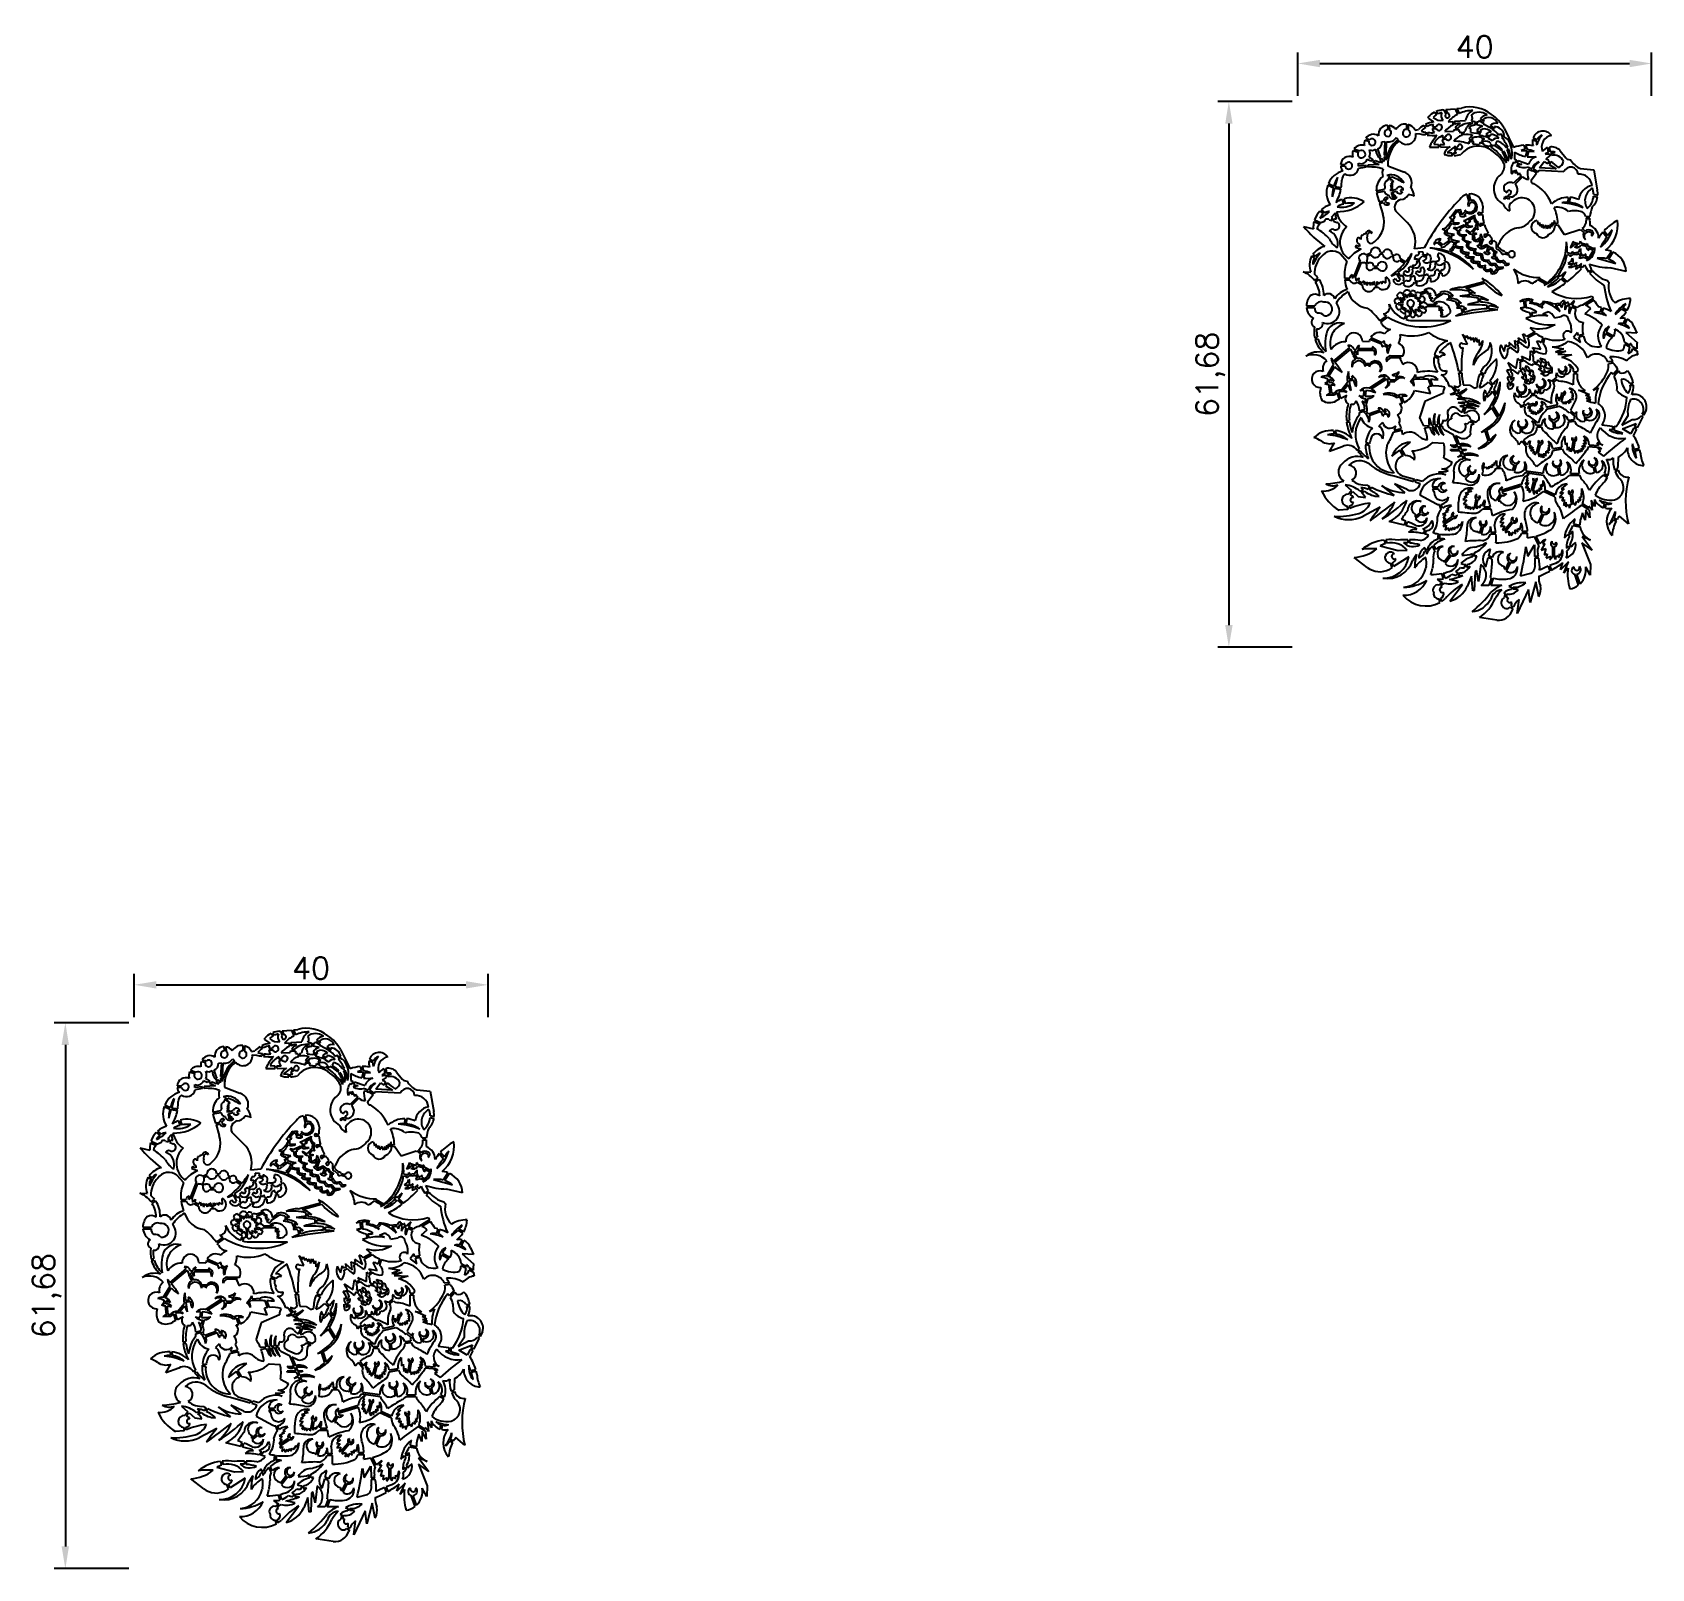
# Model space of a CAD drawing. Header units: millimetres. Extents: x 301 to 484, y 179 to 352.
import ezdxf

# ---------------------------------------------------------------- set-up
doc = ezdxf.new("R2010")
doc.units = ezdxf.units.MM
doc.styles.get("Standard").update_dxf_attribs({"font": 'txt', "bigfont": 'gbcbig.shx'})
doc.dimstyles.new('ISO-25', dxfattribs={"dimtxt": 2.5, "dimasz": 2.5, "dimexe": 1.25, "dimexo": 0.625, "dimtad": 1, "dimtxsty": 'Standard', "dimcen": 2.5, "dimadec": 0, "dimazin": 0, "dimtfac": 1, "dimtmove": 0, "dimatfit": 3, "dimfxl": 1, "dimarcsym": 0})

msp = doc.modelspace()

# ---------------------------------------------------------------- blocks, each defined once
blk = doc.blocks.new('*D1')
at = {"color": 0, "lineweight": -2, "transparency": 16777216}
for p, q in [((312.77, 241.01), (312.77, 245.92)), ((352.77, 241.01), (352.77, 245.92)), ((315.27, 244.67), (350.27, 244.67))]:
    blk.add_line(p, q, dxfattribs=at)
at = {"color": 0, "transparency": 16777216}
for points in [[(315.27, 245.08), (315.27, 244.25), (312.77, 244.67)], [(350.27, 245.08), (350.27, 244.25), (352.77, 244.67)]]:
    blk.add_solid(points, dxfattribs=at)
at = {"layer": 'Defpoints', "color": 0, "transparency": 16777216}
for p in [(352.77, 244.67), (312.77, 240.38), (352.77, 240.38)]:
    blk.add_point(p, dxfattribs=at)
at = {"color": 0, "transparency": 16777216, "insert": (332.77, 246.54), "char_height": 2.5, "attachment_point": 5}
blk.add_mtext('40', dxfattribs=at)
blk = doc.blocks.new('*D2')
at = {"color": 0, "lineweight": -2, "transparency": 16777216}
for p, q in [((312.15, 240.38), (303.74, 240.38)), ((304.99, 237.88), (304.99, 181.2)), ((312.15, 178.7), (303.74, 178.7))]:
    blk.add_line(p, q, dxfattribs=at)
at = {"color": 0, "transparency": 16777216}
for points in [[(304.57, 237.88), (305.4, 237.88), (304.99, 240.38)], [(304.57, 181.2), (305.4, 181.2), (304.99, 178.7)]]:
    blk.add_solid(points, dxfattribs=at)
at = {"layer": 'Defpoints', "color": 0, "transparency": 16777216}
for p in [(312.77, 240.38), (304.99, 178.7), (312.77, 178.7)]:
    blk.add_point(p, dxfattribs=at)
at = {"color": 0, "transparency": 16777216, "insert": (302.9, 209.54), "char_height": 2.5, "attachment_point": 5, "rotation": 90}
blk.add_mtext('61,68', dxfattribs=at)
blk = doc.blocks.new('*D19')
at = {"color": 0, "lineweight": -2, "transparency": 16777216}
for p, q in [((444.3, 345.12), (444.3, 350.03)), ((484.3, 345.12), (484.3, 350.03)), ((446.8, 348.78), (481.8, 348.78))]:
    blk.add_line(p, q, dxfattribs=at)
at = {"color": 0, "transparency": 16777216}
for points in [[(446.8, 349.19), (446.8, 348.36), (444.3, 348.78)], [(481.8, 349.19), (481.8, 348.36), (484.3, 348.78)]]:
    blk.add_solid(points, dxfattribs=at)
at = {"layer": 'Defpoints', "color": 0, "transparency": 16777216}
for p in [(484.3, 348.78), (444.3, 344.49), (484.3, 344.49)]:
    blk.add_point(p, dxfattribs=at)
at = {"color": 0, "transparency": 16777216, "insert": (464.3, 350.65), "char_height": 2.5, "attachment_point": 5}
blk.add_mtext('40', dxfattribs=at)
blk = doc.blocks.new('*D18')
at = {"color": 0, "lineweight": -2, "transparency": 16777216}
for p, q in [((443.67, 344.49), (435.26, 344.49)), ((436.51, 341.99), (436.51, 285.31)), ((443.67, 282.81), (435.26, 282.81))]:
    blk.add_line(p, q, dxfattribs=at)
at = {"color": 0, "transparency": 16777216}
for points in [[(436.1, 341.99), (436.93, 341.99), (436.51, 344.49)], [(436.1, 285.31), (436.93, 285.31), (436.51, 282.81)]]:
    blk.add_solid(points, dxfattribs=at)
at = {"layer": 'Defpoints', "color": 0, "transparency": 16777216}
for p in [(444.3, 344.49), (436.51, 282.81), (444.3, 282.81)]:
    blk.add_point(p, dxfattribs=at)
at = {"color": 0, "transparency": 16777216, "insert": (434.43, 313.65), "char_height": 2.5, "attachment_point": 5, "rotation": 90}
blk.add_mtext('61,68', dxfattribs=at)

# ---------------------------------------------------------------- dimensions: what is measured, and where the dimension line sits
for base, p1, p2, picture, middle in [((484.299, 348.776), (444.299, 344.492), (484.299, 344.492), '*D19', (464.299, 350.651)), ((352.773, 244.666), (312.773, 240.382), (352.773, 240.382), '*D1', (332.773, 246.541))]:
    dim = msp.add_linear_dim(base=base, p1=p1, p2=p2, dimstyle='ISO-25')
    dim.commit()
    dim.dimension.update_dxf_attribs({"geometry": picture, "text_midpoint": middle})
for base, p1, p2, picture, middle in [((436.513, 282.812), (444.299, 344.492), (444.299, 282.812), '*D18', (434.43, 313.652)), ((304.988, 178.702), (312.773, 240.382), (312.773, 178.702), '*D2', (302.904, 209.542))]:
    dim = msp.add_linear_dim(base=base, p1=p1, p2=p2, angle=90, dimstyle='ISO-25')
    dim.commit()
    dim.dimension.update_dxf_attribs({"geometry": picture, "text_midpoint": middle})

# ---------------------------------------------------------------- linework, layer by layer
for p, q in [((459.064, 342.606), (459.053, 342.735)), ((459.764, 343.275), (459.99, 343.003)), ((459.952, 343.362), (460.169, 343.101)), ((460.701, 343.545), (460.823, 343.556)), ((460.823, 343.556), (461.034, 343.063)), ((461.032, 343.576), (462.09, 343.673)), ((461.032, 343.576), (461.219, 343.14)), ((462.014, 342.243), (463.254, 342.34)), ((462.09, 343.673), (462.36, 343.03)), ((462.299, 343.692), (462.812, 343.739)), ((462.299, 343.692), (462.54, 343.119)), ((464.798, 342.34), (465.324, 342.012)), ((464.905, 342.509), (465.365, 342.223)), ((454.446, 341.801), (454.474, 341.315)), ((454.648, 341.788), (454.678, 341.261)), ((456.585, 341.921), (456.585, 341.334)), ((456.785, 341.882), (456.785, 341.282)), ((457.567, 341.242), (457.942, 341.325)), ((457.641, 340.881), (458.109, 340.842)), ((458.546, 341.787), (458.745, 341.547)), ((458.726, 341.883), (458.92, 341.65)), ((458.791, 341.011), (458.728, 340.713)), ((458.989, 340.982), (458.927, 340.686)), ((459.513, 341.424), (459.959, 341.424)), ((459.521, 341.624), (459.942, 341.624)), ((460.63, 340.364), (460.998, 340.495)), ((460.926, 341.092), (461.911, 341.136)), ((461.304, 342.187), (461.814, 342.227)), ((461.814, 342.227), (461.82, 341.824)), ((461.983, 341.32), (462.561, 341.277)), ((462.014, 342.243), (462.019, 341.902)), ((462.093, 341.512), (462.454, 341.485)), ((462.54, 341.008), (462.806, 341.022)), ((462.806, 341.022), (462.864, 340.66)), ((463.007, 341.032), (463.203, 341.042)), ((463.007, 341.032), (463.059, 340.712)), ((463.849, 340.983), (464.487, 340.915)), ((464.348, 342.205), (464.33, 341.826)), ((464.492, 340.99), (464.934, 340.807)), ((464.547, 342.182), (464.53, 341.837)), ((464.543, 341.185), (465.023, 340.986)), ((465.277, 341.96), (465.915, 341.611)), ((465.48, 340.581), (465.929, 340.395)), ((465.57, 340.76), (466.044, 340.564)), ((465.93, 341.635), (466.419, 341.33)), ((466.062, 341.788), (466.552, 341.483)), ((467.489, 340.395), (467.312, 340.782)), ((467.713, 340.387), (467.547, 340.75)), ((467.618, 341.461), (468.701, 339.296)), ((450.562, 338.943), (451.139, 338.747)), ((450.661, 339.121), (451.296, 338.905)), ((451.892, 340.128), (452.349, 340.006)), ((451.987, 340.31), (452.462, 340.183)), ((453.814, 339.915), (454.154, 339.952)), ((454.154, 339.952), (454.063, 338.419)), ((454.278, 338.508), (454.342, 339.934)), ((455.435, 340.432), (455.642, 340.197)), ((459.187, 339.324), (460.247, 339.336)), ((459.664, 339.645), (460.211, 339.641)), ((460.247, 339.336), (460.211, 339.641)), ((460.412, 339.64), (460.896, 339.637)), ((460.448, 339.338), (460.412, 339.64)), ((460.448, 339.338), (461.512, 339.35)), ((460.639, 340.155), (461.029, 340.294)), ((462.115, 339.428), (461.17, 338.705)), ((461.17, 338.705), (461.706, 338.688)), ((461.767, 338.358), (461.706, 338.688)), ((461.911, 338.681), (462.242, 338.671)), ((461.97, 338.363), (461.911, 338.681)), ((461.985, 339.157), (462.369, 339.352)), ((462.007, 338.943), (462.439, 339.164)), ((463.62, 339.973), (464.19, 339.958)), ((463.657, 340.172), (464.125, 340.16)), ((464.071, 339.694), (464.834, 339.628)), ((465.328, 339.572), (465.921, 339.411)), ((465.833, 340.325), (466.257, 340.061)), ((465.935, 339.503), (466.239, 339.29)), ((466.035, 339.677), (466.349, 339.458)), ((466.239, 339.29), (466.234, 339.282)), ((466.349, 339.458), (466.408, 339.548)), ((466.814, 340), (466.663, 339.699)), ((468.792, 338.764), (468.781, 337.968)), ((469.538, 338.964), (470.18, 338.902)), ((469.848, 339.537), (470.005, 339.046)), ((470.18, 338.902), (470.032, 338.281)), ((470.055, 339.547), (470.215, 339.045)), ((470.381, 338.883), (470.229, 338.248)), ((470.381, 338.883), (471.02, 338.821)), ((470.844, 340.202), (471.299, 339.992)), ((470.903, 340.395), (471.358, 340.185)), ((472.543, 339.281), (472.618, 338.742)), ((472.737, 339.338), (472.812, 338.795)), ((472.924, 338.637), (472.964, 338.367)), ((473.95, 338.918), (474.587, 338.11)), ((449.147, 337.36), (449.695, 337.406)), ((449.155, 337.16), (449.661, 337.203)), ((451.16, 337.184), (451.16, 337.514)), ((452.018, 337.255), (451.16, 337.184)), ((452.018, 337.255), (452.02, 337.061)), ((452.13, 337.979), (452.55, 337.793)), ((453.487, 337.378), (452.217, 337.272)), ((452.217, 337.272), (452.22, 337.076)), ((452.55, 337.793), (452.835, 337.911)), ((452.803, 337.681), (453.089, 337.799)), ((452.803, 337.681), (453.487, 337.378)), ((453.412, 338.149), (453.646, 338.246)), ((453.523, 337.979), (453.75, 338.073)), ((454.05, 338.197), (454.022, 337.712)), ((454.05, 338.197), (454.268, 338.287)), ((454.063, 338.419), (454.278, 338.508)), ((454.248, 337.844), (454.268, 338.287)), ((454.442, 338.576), (454.357, 338.324)), ((454.492, 337.197), (456.254, 336.542)), ((468.781, 337.968), (469.013, 337.889)), ((469.013, 337.889), (468.896, 337.566)), ((469.613, 337.394), (469.038, 337.231)), ((469.202, 337.825), (469.087, 337.504)), ((469.202, 337.825), (470.398, 337.418)), ((470.309, 336.815), (470.736, 336.708)), ((470.357, 337.009), (470.785, 336.902)), ((470.891, 336.888), (471.429, 336.527)), ((471.628, 336.976), (472.142, 337.685)), ((473.511, 336.867), (471.628, 336.976)), ((472.142, 337.685), (472.531, 337.453)), ((472.734, 337.787), (472.531, 337.453)), ((472.905, 337.684), (472.702, 337.35)), ((472.702, 337.35), (473.511, 336.867)), ((472.727, 338.603), (472.772, 338.297)), ((474.587, 338.11), (474.763, 337.97)), ((474.763, 337.97), (475.146, 337.91)), ((476.245, 336.899), (477.763, 336.752)), ((447.693, 335.048), (448.329, 334.712)), ((447.769, 335.234), (448.383, 334.91)), ((448.804, 335.939), (448.499, 334.849)), ((454.468, 335.602), (454.691, 336.032)), ((454.718, 335.649), (454.881, 335.965)), ((455.051, 335.015), (454.751, 334.903)), ((455.044, 335.208), (454.789, 335.115)), ((454.789, 335.115), (455.051, 335.015)), ((455.147, 335.453), (454.876, 335.321)), ((454.876, 335.321), (455.044, 335.208)), ((468.687, 336.68), (468.488, 336.259)), ((468.956, 336.352), (468.687, 336.68)), ((469.554, 336.097), (468.696, 335.246)), ((469.701, 335.961), (468.865, 335.132)), ((469.261, 336.165), (468.945, 336.751)), ((468.945, 336.751), (468.956, 336.352)), ((469.331, 336.411), (469.261, 336.165)), ((470.793, 336.713), (471.304, 336.37)), ((470.809, 335.751), (471.304, 336.37)), ((471.429, 336.527), (471.581, 336.718)), ((471.581, 336.718), (474.39, 336.567)), ((477.763, 336.752), (478.151, 334.459)), ((448.454, 334.687), (448.178, 333.7)), ((448.454, 334.687), (449.185, 334.561)), ((448.508, 334.881), (449.219, 334.758)), ((449.319, 333.426), (449.47, 332.898)), ((449.51, 333.485), (449.664, 332.947)), ((453.179, 334.406), (454.089, 334.571)), ((453.198, 334.206), (454.089, 334.368)), ((453.274, 333.879), (453.491, 333.157)), ((453.491, 333.157), (453.96, 333.261)), ((454.468, 333.62), (454.379, 333.442)), ((455.051, 334.679), (454.714, 334.467)), ((454.714, 334.467), (455.019, 334.461)), ((454.751, 334.903), (455.051, 334.841)), ((455.051, 334.841), (454.77, 334.741)), ((454.77, 334.741), (455.051, 334.679)), ((455.024, 334.245), (454.826, 334.087)), ((454.826, 334.087), (455.123, 334.124)), ((455.123, 334.124), (454.909, 333.913)), ((454.909, 333.913), (455.238, 333.977)), ((455.238, 333.977), (454.923, 333.687)), ((454.923, 333.687), (455.376, 333.846)), ((455.003, 334.446), (455.477, 334.572)), ((455.019, 334.461), (455.003, 334.446)), ((455.024, 334.245), (455.472, 334.364)), ((455.376, 333.846), (455.097, 333.582)), ((455.097, 333.582), (455.555, 333.662)), ((463.428, 333.993), (463.641, 333.149)), ((463.625, 334.03), (463.814, 333.281)), ((467.594, 333.587), (467.673, 333.411)), ((468.177, 333.903), (467.991, 333.707)), ((468.201, 333.605), (468.122, 333.42)), ((468.293, 333.736), (468.183, 333.62)), ((474.872, 333.654), (474.835, 333.088)), ((475.072, 333.649), (475.035, 333.073)), ((477.739, 333.79), (478.187, 333.684)), ((477.746, 333.994), (478.208, 333.884)), ((446.794, 332.098), (447.187, 331.792)), ((446.939, 332.238), (447.366, 331.906)), ((448.52, 331.859), (448.08, 331.386)), ((448.08, 331.386), (448.242, 331.33)), ((448.134, 331.027), (448.242, 331.33)), ((448.679, 331.178), (448.52, 331.859)), ((453.549, 332.965), (453.986, 333.062)), ((453.549, 332.965), (453.913, 331.75)), ((454.527, 333.048), (454.665, 332.92)), ((456.668, 330.8), (455.341, 332.141)), ((462.159, 332.162), (461.588, 331.419)), ((462.329, 332.056), (461.853, 331.435)), ((462.512, 332.047), (462.673, 331.633)), ((462.691, 332.136), (462.864, 331.694)), ((463.273, 332.089), (462.864, 331.694)), ((463.421, 331.953), (463.067, 331.612)), ((464.246, 331.566), (463.216, 331.023)), ((464.21, 331.321), (463.599, 330.999)), ((464.889, 331.92), (465.175, 331.92)), ((464.904, 331.72), (465.181, 331.72)), ((468.281, 332.133), (468.236, 332.734)), ((476.857, 331.471), (477.32, 331.471)), ((444.949, 330.356), (446.064, 330.098)), ((446.141, 330.925), (446.778, 330.62)), ((446.199, 331.119), (446.951, 330.758)), ((447.848, 331.129), (448.134, 331.027)), ((448.323, 330.961), (448.431, 331.264)), ((448.323, 330.961), (448.722, 330.819)), ((448.431, 331.264), (448.679, 331.178)), ((452.152, 329.055), (452.224, 329.56)), ((460.941, 329.977), (460.941, 329.598)), ((461.583, 330.804), (461.039, 330.202)), ((461.141, 330.009), (461.141, 329.584)), ((461.754, 330.694), (461.475, 330.386)), ((461.658, 331.243), (461.658, 330.85)), ((461.858, 331.239), (461.858, 330.807)), ((463.061, 330.521), (462.329, 330.153)), ((462.352, 329.962), (462.352, 329.591)), ((462.552, 329.964), (462.552, 329.522)), ((463.237, 330.385), (462.621, 330.076)), ((463.334, 330.476), (463.334, 330.861)), ((463.534, 330.439), (463.534, 330.845)), ((464.415, 330.31), (463.851, 329.72)), ((464.009, 329.488), (464.098, 328.961)), ((464.51, 330.119), (464.067, 329.657)), ((464.212, 329.483), (464.317, 328.863)), ((464.625, 330.239), (464.615, 330.229)), ((465.348, 330.721), (465.005, 330.652)), ((465.407, 330.529), (465.043, 330.455)), ((465.546, 329.46), (465.824, 329.62)), ((471.346, 331.049), (471.477, 330.577)), ((471.477, 330.577), (471.609, 330.813)), ((471.609, 330.813), (471.661, 330.38)), ((471.661, 330.38), (471.806, 330.642)), ((471.806, 330.642), (471.871, 330.248)), ((471.871, 330.248), (472.003, 330.577)), ((472.003, 330.577), (472.082, 330.117)), ((472.33, 330.505), (472.082, 330.117)), ((472.466, 330.106), (472.33, 330.505)), ((472.613, 330.501), (472.466, 330.106)), ((472.797, 330.122), (472.613, 330.501)), ((472.861, 330.669), (472.797, 330.122)), ((472.976, 330.298), (472.861, 330.669)), ((473.056, 330.828), (472.976, 330.298)), ((473.216, 330.473), (473.056, 330.828)), ((473.291, 331.049), (473.216, 330.473)), ((473.714, 330.717), (473.4, 330.66)), ((473.732, 330.517), (473.401, 330.457)), ((474.47, 329.429), (473.732, 330.517)), ((476.176, 329.972), (474.47, 329.429)), ((476.259, 330.009), (476.648, 329.674)), ((476.44, 330.117), (476.775, 329.83)), ((476.909, 331.271), (477.303, 331.271)), ((478.788, 329.721), (479.237, 329.158)), ((478.922, 329.874), (479.357, 329.329)), ((450.82, 328.036), (451.455, 327.785)), ((451.26, 328.083), (450.989, 328.171)), ((451.273, 328.333), (451.26, 328.083)), ((451.458, 329.326), (451.433, 328.871)), ((451.669, 329.367), (451.458, 329.326)), ((458.598, 327.953), (457.497, 327.847)), ((460.593, 328.154), (460.047, 328.563)), ((460.725, 328.305), (460.215, 328.687)), ((461.452, 328.819), (460.942, 328.426)), ((461.618, 328.695), (461.063, 328.267)), ((461.514, 327.661), (461.434, 327.486)), ((461.445, 329.327), (461.445, 328.995)), ((461.734, 327.66), (461.621, 327.412)), ((461.645, 329.337), (461.645, 328.922)), ((461.945, 328.198), (461.665, 327.859)), ((461.988, 328.571), (461.911, 328.299)), ((462.091, 328.06), (461.928, 327.864)), ((462.195, 328.569), (462.092, 328.203)), ((462.666, 327.931), (462.731, 327.585)), ((462.858, 327.994), (462.945, 327.529)), ((462.956, 328.915), (462.956, 329.267)), ((463.156, 328.824), (463.156, 329.291)), ((463.428, 328.585), (463.385, 328.187)), ((463.626, 328.56), (463.575, 328.08)), ((464.15, 327.696), (464.194, 327.38)), ((464.345, 327.739), (464.4, 327.354)), ((464.943, 329.142), (464.454, 328.811)), ((465.023, 328.955), (464.699, 328.736)), ((465.023, 328.955), (464.757, 328.158)), ((465.203, 328.864), (464.94, 328.075)), ((465.64, 328.289), (465.05, 328.039)), ((465.711, 328.102), (465.361, 327.954)), ((465.782, 328.005), (465.594, 327.406)), ((465.648, 329.288), (465.931, 329.45)), ((465.95, 327.873), (465.797, 327.385)), ((466.118, 328.72), (466.285, 328.983)), ((466.288, 328.614), (466.424, 328.829)), ((466.769, 327.978), (466.769, 328.501)), ((466.919, 327.796), (467.306, 327.433)), ((466.969, 328.023), (466.969, 328.339)), ((466.969, 328.023), (467.426, 327.595)), ((476.112, 328.359), (475.513, 328.543)), ((475.948, 328.2), (475.518, 328.333)), ((476.314, 328.305), (476.911, 328.146)), ((476.331, 328.507), (476.956, 328.341)), ((477.786, 327.81), (477.065, 328.163)), ((477.698, 327.63), (477.127, 327.91)), ((445.884, 327.016), (446.2, 326.856)), ((445.988, 327.187), (446.323, 327.018)), ((449.115, 327.255), (449.861, 326.425)), ((450.624, 324.651), (451.342, 326.459)), ((450.799, 324.552), (451.509, 326.337)), ((451.905, 326.336), (452.102, 326.042)), ((452.039, 327.153), (452.509, 327.385)), ((452.069, 326.452), (452.239, 326.196)), ((452.158, 326.989), (452.554, 327.184)), ((452.895, 325.863), (453.328, 325.863)), ((453.624, 327.257), (453.915, 327.219)), ((453.643, 327.456), (453.937, 327.418)), ((454.88, 327.02), (455.098, 326.917)), ((454.938, 327.214), (455.211, 327.085)), ((455.798, 326.541), (456.352, 326.199)), ((455.876, 326.728), (456.483, 326.354)), ((457.06, 325.845), (456.778, 325.642)), ((457.187, 325.729), (457.384, 325.817)), ((457.651, 327.12), (457.462, 326.754)), ((457.829, 326.691), (457.802, 326.512)), ((457.956, 327.546), (458.45, 327.497)), ((458.04, 326.746), (457.989, 326.409)), ((458.89, 326.847), (458.346, 327.005)), ((458.916, 327.048), (458.431, 327.189)), ((459.359, 326.138), (459.138, 326.332)), ((459.359, 326.138), (459.261, 326.019)), ((459.485, 326.293), (459.281, 326.472)), ((459.594, 326.427), (459.485, 326.293)), ((460.021, 326.365), (459.68, 326.365)), ((460.055, 326.165), (459.824, 326.165)), ((460.006, 326.455), (460.021, 326.365)), ((460.055, 326.165), (460.079, 326.029)), ((460.17, 327.29), (460.097, 326.943)), ((460.952, 326.135), (460.835, 326.284)), ((460.864, 326), (460.952, 326.135)), ((461.068, 326.312), (460.926, 326.491)), ((461.068, 326.312), (461.121, 326.392)), ((463.364, 327.253), (463.364, 326.993)), ((463.564, 327.317), (463.564, 326.963)), ((463.917, 326.769), (463.917, 326.523)), ((464.117, 326.825), (464.117, 326.478)), ((464.636, 326.23), (464.671, 325.955)), ((464.827, 326.317), (464.876, 325.93)), ((464.946, 327.149), (465.037, 326.716)), ((465.137, 327.212), (465.259, 326.631)), ((465.458, 325.86), (465.538, 325.48)), ((465.652, 326.444), (465.971, 326.102)), ((465.866, 326.508), (466.213, 326.135)), ((466.356, 325.982), (466.358, 325.981)), ((466.477, 327.504), (466.385, 326.891)), ((466.509, 326.009), (466.801, 325.67)), ((466.669, 327.438), (466.588, 326.901)), ((466.6, 326.75), (466.842, 326.44)), ((466.696, 326.098), (467.031, 325.709)), ((466.787, 326.835), (467.078, 326.463)), ((467.424, 326.382), (467.71, 326.091)), ((467.588, 326.5), (467.937, 326.145)), ((467.614, 327.254), (468.144, 327.147)), ((467.695, 327.441), (468.156, 327.349)), ((474.734, 327.213), (475.107, 327.121)), ((474.754, 327.414), (475.247, 327.292)), ((475.341, 325.972), (475.231, 326.19)), ((475.377, 327.188), (475.838, 327.24)), ((475.512, 326.075), (475.381, 326.338)), ((475.422, 327.394), (475.991, 327.459)), ((475.836, 325.748), (475.572, 325.931)), ((475.995, 325.882), (475.714, 326.077)), ((476.099, 327.299), (476.263, 326.914)), ((476.243, 327.471), (476.44, 327.008)), ((476.493, 325.742), (476.278, 325.954)), ((476.634, 326.904), (477.083, 326.698)), ((476.795, 327.05), (477.211, 326.859)), ((479.746, 327.542), (479.211, 326.716)), ((479.933, 327.464), (479.411, 326.658)), ((444.923, 325.253), (445.778, 325.194)), ((446.2, 324.239), (446.609, 324.521)), ((446.313, 324.074), (446.727, 324.359)), ((449.585, 324.52), (450.167, 324.52)), ((449.605, 324.32), (450.185, 324.32)), ((450.458, 324.939), (450.465, 324.509)), ((450.465, 324.509), (450.615, 324.721)), ((450.615, 324.721), (450.624, 324.651)), ((450.799, 324.552), (450.84, 324.609)), ((450.84, 324.609), (450.896, 324.216)), ((450.896, 324.216), (451.214, 324.557)), ((451.032, 324.059), (451.583, 323.781)), ((451.161, 324.218), (451.627, 323.983)), ((451.763, 324.21), (451.851, 323.799)), ((451.851, 323.799), (452.019, 324.104)), ((452.019, 324.104), (452.132, 323.705)), ((452.132, 323.705), (452.344, 324.073)), ((452.344, 324.073), (452.531, 323.68)), ((452.531, 323.68), (452.631, 324.054)), ((452.631, 324.054), (452.812, 323.78)), ((452.812, 323.78), (452.893, 324.16)), ((452.851, 325.663), (453.363, 325.663)), ((453.255, 324.16), (453.467, 323.83)), ((453.467, 323.83), (453.561, 324.117)), ((453.561, 324.117), (453.854, 323.892)), ((453.854, 323.892), (453.879, 324.179)), ((453.879, 324.179), (454.272, 323.998)), ((454.272, 323.998), (454.241, 324.646)), ((455.095, 324.261), (455.346, 324.474)), ((455.476, 325.062), (455.865, 324.329)), ((455.646, 325.167), (455.867, 324.75)), ((455.867, 324.75), (456.112, 324.85)), ((456.161, 324.051), (456.326, 323.968)), ((456.497, 325.37), (456.197, 325.106)), ((456.256, 324.227), (456.458, 324.126)), ((456.593, 324.288), (456.458, 324.126)), ((457.042, 324.631), (457.465, 324.807)), ((457.287, 325.552), (457.51, 325.722)), ((457.501, 324.052), (457.807, 323.977)), ((457.563, 324.243), (457.957, 324.146)), ((457.872, 325.34), (457.62, 325.167)), ((457.62, 325.167), (457.62, 325.167)), ((457.807, 323.977), (457.638, 323.786)), ((458.021, 324.218), (457.957, 324.146)), ((458.144, 325.562), (458.391, 325.777)), ((458.428, 324.899), (458.581, 324.703)), ((458.52, 324.656), (458.581, 324.703)), ((458.567, 325.047), (458.738, 324.827)), ((458.738, 324.827), (458.964, 325.007)), ((459.042, 324.757), (459.313, 324.757)), ((459.054, 324.557), (459.307, 324.557)), ((459.307, 324.557), (459.295, 324.149)), ((459.315, 324.838), (459.313, 324.757)), ((459.816, 325.311), (460.1, 325.568)), ((460.251, 325.303), (460.552, 325.303)), ((460.297, 325.103), (460.581, 325.103)), ((460.526, 325.487), (460.552, 325.303)), ((460.581, 325.103), (460.627, 324.784)), ((462.825, 323.454), (465.36, 324.161)), ((463.301, 323.38), (465.488, 323.989)), ((465.273, 325.769), (465.319, 325.55)), ((466.02, 325.416), (466.155, 325.1)), ((466.165, 325.585), (466.338, 325.182)), ((466.847, 325.625), (466.556, 325.241)), ((467.067, 325.585), (466.823, 325.263)), ((466.836, 325.629), (466.843, 325.621)), ((471.445, 324.365), (472.347, 323.868)), ((471.603, 324.506), (472.519, 324.002)), ((473.86, 324.602), (473.63, 324.797)), ((474.013, 324.734), (473.761, 324.949)), ((474.05, 324.44), (474.583, 323.986)), ((474.182, 324.59), (474.746, 324.11)), ((476.36, 325.593), (476.148, 325.801)), ((477.53, 325.517), (477.169, 325.254)), ((477.642, 325.352), (477.289, 325.094)), ((479.317, 324.273), (479.478, 324.03)), ((481.422, 325.283), (479.595, 325.699)), ((453, 323.504), (453.388, 323.504)), ((453.035, 323.704), (453.275, 323.704)), ((455.379, 322.219), (455.531, 322.182)), ((455.509, 322.472), (455.663, 322.409)), ((455.531, 322.182), (455.663, 322.409)), ((455.733, 322.132), (455.849, 322.332)), ((455.849, 322.332), (456.437, 322.089)), ((456.055, 322.765), (455.939, 322.901)), ((456.055, 322.765), (456.284, 322.905)), ((456.437, 322.089), (456.176, 322.373)), ((456.176, 322.373), (456.452, 322.296)), ((456.186, 322.61), (456.4, 322.741)), ((456.452, 322.296), (456.186, 322.61)), ((456.326, 323.968), (456.197, 323.813)), ((456.238, 322.97), (456.284, 322.905)), ((456.4, 322.741), (456.721, 322.288)), ((456.721, 322.288), (456.713, 322.679)), ((456.713, 322.679), (457.005, 322.403)), ((456.939, 323.018), (456.928, 323.124)), ((456.939, 323.018), (457.168, 323.018)), ((457.005, 322.403), (456.961, 322.818)), ((456.961, 322.818), (457.175, 322.818)), ((457.166, 323.078), (457.168, 323.018)), ((457.175, 322.818), (457.189, 322.419)), ((457.189, 322.419), (457.319, 322.718)), ((457.319, 322.718), (457.411, 322.396)), ((457.411, 322.396), (457.505, 322.727)), ((457.505, 322.727), (457.686, 322.659)), ((457.686, 322.659), (457.549, 322.219)), ((457.549, 322.219), (457.764, 322.411)), ((457.56, 322.92), (457.588, 323.016)), ((457.56, 322.92), (457.746, 322.85)), ((457.764, 322.909), (457.746, 322.85)), ((457.764, 322.411), (457.764, 322.104)), ((457.764, 322.104), (458.004, 322.373)), ((458.145, 322.258), (457.841, 321.959)), ((458.004, 322.373), (458.145, 322.258)), ((458.064, 322.846), (458.909, 323.157)), ((458.138, 322.523), (458.209, 322.603)), ((458.138, 322.523), (458.289, 322.399)), ((458.189, 322.679), (458.962, 322.963)), ((458.339, 322.449), (458.289, 322.399)), ((458.606, 323.176), (458.909, 323.157)), ((459.055, 322.97), (458.897, 322.776)), ((458.897, 322.776), (459.346, 322.789)), ((458.962, 322.963), (459.055, 322.97)), ((459.346, 322.789), (459.067, 322.534)), ((459.067, 322.534), (459.37, 322.558)), ((459.37, 322.558), (459.14, 322.304)), ((459.14, 322.304), (459.552, 322.316)), ((459.552, 322.316), (459.249, 322.061)), ((459.849, 322.223), (460.726, 322.806)), ((459.913, 322.505), (460.464, 322.872)), ((461.368, 322.621), (461.368, 322.169)), ((461.568, 322.557), (461.568, 322.204)), ((463.763, 322.604), (463.715, 323.007)), ((463.965, 322.595), (463.923, 322.951)), ((464.746, 321.803), (464.746, 322.244)), ((464.946, 321.808), (464.946, 322.205)), ((477.681, 322.223), (476.469, 321.471)), ((445.275, 321.391), (446.246, 321.391)), ((445.287, 321.191), (446.205, 321.191)), ((455.46, 321.66), (455.348, 321.645)), ((455.379, 321.453), (455.507, 321.473)), ((455.507, 321.473), (455.46, 321.66)), ((456.253, 321.767), (455.659, 321.687)), ((455.705, 321.505), (455.659, 321.687)), ((455.705, 321.505), (456.199, 321.583)), ((455.733, 322.132), (456.253, 322.005)), ((455.819, 321.012), (455.747, 320.947)), ((455.96, 320.889), (455.819, 321.012)), ((455.877, 320.809), (455.96, 320.889)), ((456.253, 322.005), (455.885, 321.89)), ((455.885, 321.89), (456.253, 321.767)), ((456.199, 321.583), (455.908, 321.33)), ((455.908, 321.33), (456.184, 321.338)), ((456.184, 321.338), (455.97, 321.146)), ((456.104, 321.028), (455.97, 321.146)), ((456.104, 321.028), (456.314, 321.231)), ((456.314, 321.231), (456.253, 320.886)), ((456.253, 320.886), (456.514, 321.139)), ((456.364, 320.598), (456.353, 320.556)), ((456.509, 320.534), (456.364, 320.598)), ((456.514, 321.139), (456.418, 320.792)), ((456.604, 320.71), (456.418, 320.792)), ((456.422, 320.372), (456.509, 320.534)), ((456.604, 320.71), (456.736, 320.955)), ((456.736, 320.955), (456.759, 320.687)), ((456.759, 320.687), (456.851, 320.878)), ((456.851, 320.878), (456.951, 320.296)), ((457.102, 320.704), (456.959, 321.288)), ((457.066, 320.173), (457.102, 320.704)), ((457.268, 320.865), (457.164, 321.293)), ((457.268, 320.865), (457.281, 320.955)), ((457.281, 320.955), (457.433, 320.588)), ((457.669, 320.612), (457.433, 320.588)), ((457.753, 320.42), (457.513, 320.396)), ((457.513, 320.396), (457.58, 320.234)), ((457.726, 320.978), (457.549, 320.886)), ((457.549, 320.886), (457.669, 320.612)), ((458.095, 320.712), (457.726, 320.978)), ((457.753, 320.42), (457.841, 320.219)), ((457.841, 321.959), (458.186, 321.974)), ((458.04, 321.077), (457.841, 321.054)), ((457.841, 321.054), (458.213, 320.811)), ((458.392, 321.099), (457.864, 321.238)), ((457.864, 321.238), (458.04, 321.077)), ((458.385, 321.688), (458.01, 321.645)), ((458.01, 321.645), (458.201, 321.522)), ((458.201, 321.522), (458.025, 321.445)), ((458.025, 321.445), (458.498, 321.327)), ((458.186, 321.974), (458.033, 321.813)), ((458.033, 321.813), (458.341, 321.88)), ((458.213, 320.811), (458.095, 320.712)), ((458.388, 320.696), (458.263, 320.592)), ((458.355, 320.526), (458.263, 320.592)), ((458.341, 321.88), (458.385, 321.688)), ((458.388, 320.696), (458.554, 320.587)), ((458.498, 321.327), (458.392, 321.099)), ((458.537, 321.922), (458.639, 321.943)), ((458.537, 321.922), (458.585, 321.711)), ((458.738, 321.729), (458.585, 321.711)), ((458.696, 321.278), (458.588, 321.047)), ((458.823, 320.986), (458.588, 321.047)), ((458.696, 321.278), (458.853, 321.238)), ((458.883, 321.562), (459.913, 321.562)), ((458.903, 321.362), (460.311, 321.362)), ((459.249, 322.061), (459.589, 321.892)), ((459.673, 321.661), (460.022, 321.716)), ((459.673, 321.661), (459.673, 321.661)), ((459.673, 321.661), (459.673, 321.661)), ((460.022, 321.716), (459.913, 321.562)), ((460.311, 321.362), (460.2, 321.215)), ((460.2, 321.215), (460.606, 321.209)), ((460.606, 321.209), (460.206, 320.924)), ((460.206, 320.924), (460.731, 320.947)), ((460.731, 320.947), (460.385, 320.685)), ((460.385, 320.685), (460.689, 320.656)), ((460.701, 320.483), (460.389, 320.219)), ((460.689, 320.656), (460.439, 320.513)), ((460.439, 320.513), (460.701, 320.483)), ((462.136, 321.871), (462.395, 321.242)), ((462.383, 321.797), (462.578, 321.323)), ((462.778, 321.101), (462.916, 320.561)), ((462.995, 321.059), (463.105, 320.628)), ((465.71, 321.04), (465.71, 321.423)), ((465.91, 321.035), (465.91, 321.395)), ((469.854, 321.952), (469.892, 321.184)), ((470.053, 321.981), (470.092, 321.181)), ((470.511, 320.655), (470.635, 320.163)), ((470.546, 322.025), (470.602, 321.71)), ((470.724, 320.632), (470.83, 320.204)), ((470.748, 322.032), (470.802, 321.724)), ((472.024, 321.817), (471.676, 321.452)), ((472.245, 321.758), (471.833, 321.326)), ((472.019, 320.496), (472.537, 320.726)), ((472.581, 320.237), (472.019, 320.496)), ((473.139, 321.616), (474.055, 321.699)), ((473.403, 321.439), (474.022, 321.495)), ((474.593, 321.513), (474.274, 321.654)), ((474.716, 321.677), (474.356, 321.837)), ((475.028, 321.321), (474.745, 321.446)), ((475.116, 321.501), (474.825, 321.629)), ((475.75, 321.001), (475.226, 321.233)), ((475.873, 321.166), (475.305, 321.417)), ((477.395, 321.053), (476.735, 320.477)), ((477.784, 322.051), (476.817, 321.452)), ((478.629, 321.2), (478.477, 320.671)), ((478.82, 321.139), (478.67, 320.619)), ((481.433, 320.707), (480.887, 321.03)), ((481.538, 320.878), (481.03, 321.178)), ((453.59, 319.694), (454.314, 320.243)), ((453.706, 319.531), (454.494, 320.129)), ((456.368, 319.91), (456.521, 320.297)), ((456.559, 319.849), (456.715, 320.242)), ((457.565, 319.743), (461.619, 319.721)), ((473.316, 320.05), (474.094, 320.194)), ((481.357, 319.956), (481.048, 319.377)), ((481.549, 319.89), (481.244, 319.319)), ((482.307, 319.044), (482.643, 318.307)), ((446.219, 317.787), (446.516, 317.862)), ((446.27, 317.593), (446.568, 317.669)), ((448.357, 315.15), (450.181, 316.679)), ((451.608, 317.391), (452.39, 317.355)), ((452.455, 317.625), (453.764, 317.083)), ((452.542, 317.806), (453.836, 317.269)), ((454.05, 316.915), (454.444, 316.69)), ((454.119, 317.106), (454.563, 316.853)), ((462.895, 317.152), (463.479, 317.077)), ((463.479, 317.077), (462.933, 318.206)), ((462.933, 318.206), (463.342, 317.785)), ((463.342, 317.785), (463.392, 318.045)), ((463.392, 318.045), (463.591, 317.636)), ((463.591, 317.636), (463.715, 317.896)), ((463.715, 317.896), (463.951, 317.512)), ((463.951, 317.512), (464.087, 317.809)), ((464.087, 317.809), (464.236, 317.301)), ((464.236, 317.301), (464.46, 317.822)), ((464.46, 317.822), (464.596, 317.288)), ((464.596, 317.288), (464.783, 317.598)), ((464.783, 317.598), (464.82, 316.929)), ((464.82, 316.929), (465.23, 317.487)), ((467.257, 316.994), (467.627, 316.245)), ((467.627, 316.245), (467.837, 317.014)), ((468.285, 316.914), (467.976, 316.749)), ((468.033, 316.553), (468.384, 316.74)), ((468.156, 317.293), (468.936, 316.564)), ((468.936, 316.564), (468.836, 317.493)), ((469.322, 317.466), (469.01, 317.299)), ((469.114, 317.129), (469.427, 317.295)), ((469.195, 317.782), (470.115, 317.193)), ((470.115, 317.193), (469.745, 318.221)), ((471.08, 318.401), (470.191, 317.928)), ((471.249, 318.265), (470.313, 317.766)), ((470.79, 316.684), (471.773, 316.514)), ((471.773, 316.514), (471.312, 317.387)), ((472.015, 317.816), (471.87, 317.232)), ((472.202, 317.74), (472.044, 317.103)), ((473.058, 316.743), (474.33, 316.526)), ((475.921, 318.369), (475.481, 317.819)), ((475.481, 317.819), (476.265, 317.241)), ((476.019, 318.05), (475.921, 318.369)), ((476.548, 318.161), (476.019, 318.05)), ((476.594, 317.966), (476.077, 317.858)), ((476.265, 317.241), (476.077, 317.858)), ((479.075, 318.265), (479.876, 317.827)), ((479.159, 318.447), (480.009, 317.982)), ((481.248, 317.305), (481.863, 316.968)), ((481.253, 317.074), (481.823, 316.762)), ((482.643, 318.307), (481.379, 318.363)), ((481.379, 318.363), (482.666, 317.251)), ((481.823, 316.762), (481.836, 316.755)), ((482.112, 316.832), (482.622, 316.553)), ((448.489, 314.999), (450.297, 316.515)), ((450.566, 315.787), (450.822, 315.366)), ((450.675, 316.477), (450.915, 316.477)), ((450.679, 315.986), (451.015, 315.433)), ((450.72, 316.277), (450.895, 316.277)), ((451.073, 316.367), (452.925, 316.367)), ((451.118, 316.567), (452.834, 316.567)), ((451.906, 314.934), (452.509, 314.87)), ((455.971, 315.517), (454.808, 315.517)), ((456.162, 315.717), (454.882, 315.717)), ((455.845, 315.435), (456.171, 314.764)), ((460.22, 315.415), (459.705, 315.635)), ((460.326, 315.588), (459.748, 315.834)), ((468.034, 314.974), (469.005, 314.331)), ((469.005, 314.331), (469.187, 315.434)), ((469.765, 315.362), (469.345, 315.195)), ((469.897, 315.199), (469.423, 315.011)), ((469.588, 315.689), (470.559, 315.24)), ((470.559, 315.24), (470.607, 316.308)), ((471.068, 316.385), (470.736, 316.105)), ((471.233, 316.262), (470.825, 315.918)), ((470.93, 314.886), (471.386, 314.756)), ((470.956, 315.087), (471.401, 314.96)), ((471.401, 314.96), (471.426, 315.297)), ((471.426, 315.297), (471.782, 314.95)), ((471.696, 315.476), (472.244, 315.327)), ((472, 314.98), (471.696, 315.476)), ((471.782, 314.95), (471.753, 314.738)), ((472.209, 314.988), (472, 314.98)), ((472.453, 314.705), (472.209, 314.988)), ((472.244, 315.327), (472.24, 315.26)), ((472.522, 314.932), (472.24, 315.26)), ((472.522, 314.932), (472.564, 315.074)), ((474.33, 316.526), (473.436, 316.16)), ((473.436, 316.16), (474.594, 316.286)), ((474.594, 316.286), (473.688, 315.943)), ((473.688, 315.943), (475.27, 315.874)), ((475.27, 315.874), (474.158, 315.542)), ((479.922, 315.089), (479.354, 315.048)), ((480.042, 314.897), (479.412, 314.852)), ((482.144, 316.587), (482.644, 316.313)), ((447.58, 313.465), (448.354, 314.719)), ((447.661, 312.73), (447.7, 313.133)), ((447.787, 313.42), (448.478, 314.538)), ((447.864, 312.747), (447.895, 313.066)), ((450.094, 313.102), (450.541, 313.21)), ((450.119, 312.902), (450.618, 313.023)), ((451.95, 314.729), (452.412, 314.679)), ((452.359, 312.089), (454.217, 313.297)), ((452.602, 312.008), (454.367, 313.156)), ((454.697, 313.036), (455.334, 313.036)), ((455.297, 313.509), (455.479, 313.229)), ((455.494, 313.573), (455.645, 313.34)), ((457.497, 313.096), (458.438, 313.156)), ((457.62, 313.305), (458.575, 313.365)), ((459.373, 312.304), (459.087, 313.118)), ((459.577, 312.326), (459.302, 313.107)), ((462.489, 314.016), (462.824, 314.016)), ((462.525, 313.816), (462.836, 313.816)), ((464.863, 313.701), (465.312, 313.545)), ((464.946, 313.884), (465.404, 313.725)), ((468.246, 313.595), (467.935, 314.137)), ((468.037, 313.415), (468.169, 313.268)), ((468.428, 314.347), (468.148, 314.106)), ((468.246, 313.595), (468.169, 313.268)), ((468.398, 313.369), (468.332, 313.086)), ((468.332, 313.086), (468.389, 313.022)), ((468.562, 314.199), (468.338, 314.006)), ((468.389, 313.022), (468.723, 313.344)), ((469.395, 314.071), (469.666, 313.92)), ((469.457, 314.265), (469.68, 314.141)), ((469.797, 313.673), (469.752, 313.629)), ((469.772, 314.373), (470.02, 313.89)), ((469.797, 313.673), (469.877, 313.363)), ((469.957, 313.051), (470.014, 312.828)), ((470.02, 313.89), (469.962, 313.834)), ((469.962, 313.834), (470.049, 313.498)), ((470.02, 314.53), (470.197, 314.086)), ((470.117, 313.233), (470.236, 312.77)), ((470.197, 314.086), (470.373, 314.046)), ((470.243, 312.768), (470.305, 313.061)), ((470.619, 313.696), (470.373, 314.046)), ((470.404, 313.744), (470.619, 313.696)), ((470.711, 313.913), (470.505, 314.206)), ((470.578, 313.26), (470.819, 313.078)), ((470.711, 313.913), (470.735, 314.178)), ((470.935, 313.246), (470.786, 313.459)), ((470.819, 313.078), (470.935, 313.246)), ((471.057, 313.42), (470.911, 313.629)), ((471.057, 313.42), (471.101, 313.483)), ((471.384, 314.72), (471.386, 314.756)), ((471.554, 314.679), (471.384, 314.72)), ((471.482, 314.271), (471.823, 314.246)), ((471.554, 314.679), (471.823, 314.246)), ((471.753, 314.738), (471.896, 314.508)), ((471.896, 314.508), (471.923, 314.613)), ((471.978, 313.995), (472.136, 313.742)), ((472.143, 314.109), (472.306, 313.847)), ((472.209, 314.724), (472.445, 314.677)), ((472.398, 314.019), (472.498, 313.911)), ((472.445, 314.677), (472.453, 314.705)), ((472.498, 313.911), (472.864, 314.107)), ((472.639, 313.76), (472.858, 313.877)), ((472.639, 313.76), (472.697, 313.698)), ((472.912, 314.169), (472.737, 314.373)), ((472.98, 314.398), (472.751, 314.664)), ((472.988, 313.754), (472.858, 313.877)), ((473.028, 312.869), (473.524, 313.254)), ((473.175, 312.73), (473.614, 313.071)), ((474.336, 313.735), (474.501, 313.477)), ((474.522, 313.815), (474.647, 313.622)), ((475.472, 313.719), (475.449, 312.473)), ((475.897, 313.907), (475.469, 313.919)), ((475.871, 313.708), (475.472, 313.719)), ((475.477, 313.964), (475.476, 313.919)), ((480.465, 314.222), (479.942, 313.63)), ((480.576, 314.046), (480.05, 313.451)), ((447.944, 311.488), (447.825, 312.511)), ((448.142, 311.51), (448.03, 312.478)), ((449.004, 310.842), (448.77, 311.568)), ((449.184, 310.935), (448.952, 311.655)), ((449.836, 311.269), (449.184, 310.935)), ((449.238, 311.898), (449.933, 312.769)), ((449.46, 311.856), (449.989, 312.519)), ((451.787, 311.833), (451.713, 311.179)), ((451.987, 311.826), (451.913, 311.17)), ((454.725, 312.836), (455.275, 312.836)), ((457.493, 311.842), (459.318, 311.497)), ((460.717, 311.476), (458.667, 310.593)), ((459.318, 311.497), (459.039, 312.244)), ((461.667, 312.3), (462.127, 311.677)), ((461.926, 312.286), (462.303, 311.775)), ((462.223, 311.546), (462.325, 311.408)), ((462.368, 311.35), (462.68, 310.929)), ((462.38, 311.671), (462.502, 311.505)), ((462.396, 312.157), (462.709, 312.437)), ((462.579, 311.402), (462.914, 310.948)), ((463.007, 312.45), (463.74, 312.426)), ((463.74, 312.426), (464.224, 312.078)), ((464.224, 312.078), (464.571, 312.202)), ((465.582, 311.506), (465.854, 311.506)), ((465.59, 311.306), (465.783, 311.306)), ((465.857, 312.769), (466.271, 312.344)), ((465.997, 312.912), (466.383, 312.515)), ((466.327, 311.737), (466.652, 311.128)), ((466.452, 311.928), (466.752, 311.366)), ((468.004, 312.685), (468.095, 312.569)), ((468.227, 312.795), (468.095, 312.569)), ((468.462, 312.8), (468.228, 312.4)), ((468.228, 312.4), (468.276, 312.339)), ((468.276, 312.339), (468.663, 312.608)), ((469.326, 311.521), (469.329, 311.09)), ((469.525, 311.631), (469.525, 311.625)), ((469.527, 311.449), (469.529, 311.104)), ((469.899, 312.858), (470.014, 312.828)), ((470.236, 312.77), (470.243, 312.768)), ((470.434, 312.855), (470.67, 312.93)), ((470.482, 312.66), (470.735, 312.74)), ((470.684, 311.493), (471.103, 311.496)), ((470.702, 311.293), (471.163, 311.296)), ((471.53, 312.132), (471.465, 311.52)), ((471.724, 312.07), (471.663, 311.484)), ((473.582, 311.439), (473.59, 310.932)), ((474.002, 310.846), (474.165, 311.401)), ((474.116, 310.524), (474.348, 311.313)), ((475.348, 311.745), (474.979, 312.083)), ((475.14, 311.669), (475.348, 311.745)), ((475.47, 311.462), (475.14, 311.669)), ((475.271, 311.362), (475.47, 311.462)), ((475.509, 311.201), (475.271, 311.362)), ((475.286, 311.155), (475.509, 311.201)), ((477.26, 311.344), (476.041, 311.873)), ((476.041, 311.873), (476.789, 311.789)), ((476.831, 311.285), (477.26, 311.344)), ((477.386, 311.016), (476.831, 311.285)), ((477.676, 311.872), (478.258, 312.171)), ((477.676, 311.872), (477.676, 311.872)), ((477.676, 311.872), (477.676, 311.872)), ((481.804, 312.644), (482.221, 312.644)), ((481.891, 312.43), (482.239, 312.43)), ((449.004, 310.842), (448.647, 310.66)), ((451.264, 309.547), (451.882, 309.729)), ((451.274, 309.341), (451.872, 309.517)), ((451.889, 310.408), (452.045, 310.89)), ((452.037, 310.218), (452.261, 310.906)), ((452.278, 309.184), (453.573, 309.643)), ((452.387, 309.011), (453.694, 309.474)), ((454.037, 309.38), (454.295, 309.38)), ((456.121, 310.414), (455.865, 311.114)), ((456.309, 310.483), (456.063, 311.156)), ((458.667, 310.593), (458.067, 308.738)), ((463.081, 309.966), (462.863, 309.35)), ((463.282, 309.935), (463.062, 309.314)), ((463.196, 310.29), (463.114, 310.061)), ((463.345, 310.712), (463.255, 310.456)), ((463.395, 310.253), (463.322, 310.048)), ((463.543, 310.673), (463.459, 310.435)), ((465.714, 311.077), (465.714, 311.077)), ((466.216, 309.909), (466.925, 308.75)), ((466.346, 310.079), (467.05, 308.929)), ((469.714, 310.226), (469.969, 309.938)), ((469.826, 310.4), (470.062, 310.135)), ((470.332, 310.029), (470.314, 309.807)), ((470.314, 309.807), (470.545, 310.012)), ((470.332, 310.029), (470.951, 310.168)), ((470.365, 310.423), (470.35, 310.238)), ((470.35, 310.238), (470.836, 310.347)), ((470.545, 310.012), (470.481, 309.447)), ((470.481, 309.447), (470.674, 309.665)), ((470.674, 309.665), (470.712, 309.177)), ((470.712, 309.177), (470.892, 309.511)), ((470.892, 309.511), (470.957, 309.1)), ((470.957, 309.1), (471.072, 309.46)), ((471.072, 309.46), (471.239, 309.087)), ((471.239, 309.087), (471.317, 309.434)), ((471.317, 309.434), (471.497, 309.229)), ((471.497, 309.229), (471.471, 309.55)), ((471.471, 309.55), (471.702, 309.357)), ((471.702, 309.357), (471.651, 309.691)), ((471.651, 309.691), (471.882, 309.473)), ((471.882, 309.473), (471.689, 309.884)), ((471.689, 309.884), (472.037, 309.691)), ((471.792, 310.128), (472.049, 310.153)), ((472.037, 309.691), (471.792, 310.128)), ((472.049, 310.153), (471.805, 310.577)), ((472.361, 310.13), (472.418, 309.938)), ((472.418, 309.937), (473.698, 310.227)), ((472.425, 309.734), (473.859, 310.058)), ((473.568, 310.44), (473.673, 310.261)), ((473.59, 310.932), (473.774, 311.101)), ((473.774, 311.101), (473.759, 310.656)), ((473.759, 310.656), (473.997, 310.909)), ((473.997, 310.909), (474.002, 310.846)), ((474.113, 310.514), (474.25, 310.602)), ((474.25, 310.602), (474.357, 310.273)), ((474.357, 310.273), (474.48, 310.595)), ((474.48, 310.595), (474.595, 310.273)), ((474.595, 310.273), (474.703, 310.633)), ((474.703, 310.633), (474.979, 310.365)), ((474.979, 310.365), (474.925, 310.733)), ((474.925, 310.733), (475.186, 310.487)), ((475.066, 309.394), (475.564, 308.93)), ((475.186, 310.487), (475.11, 310.863)), ((475.11, 310.863), (475.47, 310.817)), ((475.144, 309.595), (475.631, 309.141)), ((475.47, 310.817), (475.286, 311.155)), ((476.898, 310.966), (477.386, 311.016)), ((477.445, 310.739), (476.898, 310.966)), ((476.924, 310.714), (477.445, 310.739)), ((483.684, 309.607), (483.398, 309.049)), ((449.806, 308.435), (450.13, 308.469)), ((449.826, 308.236), (450.149, 308.27)), ((453.887, 308.207), (453.474, 307.808)), ((454.037, 309.18), (454.403, 309.18)), ((455.212, 307.348), (456.02, 307.545)), ((458.551, 307.819), (459.165, 307.881)), ((458.628, 307.626), (459.216, 307.685)), ((459.159, 308.727), (459.415, 307.906)), ((459.415, 307.906), (459.661, 307.93)), ((459.476, 307.711), (459.71, 307.734)), ((459.476, 307.711), (459.763, 306.789)), ((459.791, 307.943), (460.133, 307.978)), ((459.838, 307.747), (460.173, 307.781)), ((460.274, 307.992), (460.592, 308.024)), ((460.316, 307.795), (460.604, 307.824)), ((461.552, 307.547), (462.483, 307.129)), ((463.754, 308.321), (464.253, 308.112)), ((463.814, 308.513), (464.452, 308.245)), ((469.442, 307.6), (469.452, 307.034)), ((469.643, 307.531), (469.651, 307.109)), ((471.849, 307.871), (471.276, 307.86)), ((471.869, 307.672), (471.324, 307.661)), ((473.138, 308.279), (473.198, 307.508)), ((473.339, 308.267), (473.393, 307.578)), ((474.877, 308.476), (475.551, 308.561)), ((474.91, 308.279), (475.595, 308.365)), ((475.754, 309.026), (475.773, 309.009)), ((476.712, 308.918), (476.744, 308.361)), ((476.918, 308.821), (476.94, 308.445)), ((478.669, 307.938), (479.883, 307.804)), ((479.883, 307.804), (479.883, 307.348)), ((480.083, 307.782), (480.301, 307.757)), ((480.083, 307.782), (480.083, 307.309)), ((481.616, 308.966), (480.93, 307.899)), ((480.93, 307.899), (482.095, 308.554)), ((481.006, 307.506), (482.544, 308.115)), ((481.934, 306.934), (481.006, 307.506)), ((482.264, 307.574), (481.934, 306.934)), ((482.579, 307.447), (482.264, 307.574)), ((482.544, 308.115), (482.357, 307.753)), ((482.67, 307.626), (482.357, 307.753)), ((483.307, 308.87), (482.67, 307.626)), ((483.131, 308.978), (483.307, 308.87)), ((483.243, 309.144), (483.398, 309.049)), ((447.886, 304.928), (448.456, 305.907)), ((448.354, 307.315), (448.398, 306.896)), ((448.557, 307.299), (448.601, 306.878)), ((451.981, 305.791), (452.387, 305.625)), ((452.004, 305.997), (452.414, 305.83)), ((455.126, 307.121), (456.071, 307.352)), ((456.011, 305.211), (457.046, 306.006)), ((459.555, 305.941), (460.8, 305.87)), ((461.039, 307.299), (461.847, 306.887)), ((461.847, 306.887), (462.34, 305.697)), ((462.118, 306.749), (462.666, 306.469)), ((462.121, 306.748), (462.54, 305.739)), ((465.443, 307.271), (465.817, 306.046)), ((465.628, 307.35), (465.982, 306.189)), ((469.67, 306.111), (470.126, 305.482)), ((469.822, 306.242), (470.211, 305.706)), ((470.573, 306.149), (470.44, 305.477)), ((471.283, 304.75), (471.566, 305.78)), ((471.482, 304.72), (471.757, 305.719)), ((472.821, 305.625), (472.644, 306.089)), ((474.47, 306.661), (474.512, 305.727)), ((474.512, 305.727), (474.719, 305.921)), ((474.719, 305.921), (474.761, 305.09)), ((475.417, 306.128), (475.238, 305.036)), ((475.615, 306.099), (475.431, 304.973)), ((476.831, 305.464), (476.603, 305.907)), ((476.603, 305.907), (476.928, 305.817)), ((476.928, 305.817), (476.617, 306.197)), ((476.617, 306.197), (476.956, 306.149)), ((476.956, 306.149), (476.624, 306.689)), ((477.224, 305.687), (478.312, 305.612)), ((478.772, 305.646), (478.088, 305.912)), ((478.088, 305.912), (478.312, 305.612)), ((482.579, 307.447), (482.235, 306.777)), ((449.337, 305.474), (447.886, 304.928)), ((451.004, 305.061), (450.85, 305.226)), ((451.004, 305.061), (451.247, 305.229)), ((451.142, 304.913), (451.353, 305.059)), ((451.737, 304.273), (451.142, 304.913)), ((454.95, 304.396), (455.851, 305.088)), ((456.22, 304.436), (455.851, 305.088)), ((456.429, 304.473), (456.011, 305.211)), ((460.823, 304.223), (461.736, 303.726)), ((461.573, 305.172), (462.558, 305.172)), ((461.649, 304.991), (461.573, 305.172)), ((462.624, 305.013), (461.649, 304.991)), ((462.401, 305.551), (462.558, 305.172)), ((462.607, 305.576), (462.775, 305.172)), ((462.624, 305.013), (462.815, 304.552)), ((462.775, 305.172), (463.377, 305.172)), ((463.272, 305.029), (462.838, 305.018)), ((462.838, 305.018), (463.004, 304.619)), ((462.867, 304.427), (463.01, 304.082)), ((463.069, 304.463), (463.224, 304.089)), ((463.08, 303.912), (463.273, 303.969)), ((463.377, 305.172), (463.272, 305.029)), ((466.688, 303.68), (466.765, 303.915)), ((470.44, 305.477), (470.637, 305.654)), ((470.637, 305.654), (470.509, 305.26)), ((470.509, 305.26), (470.865, 305.447)), ((470.865, 305.447), (470.647, 304.964)), ((470.647, 304.964), (470.924, 305.181)), ((470.924, 305.181), (470.904, 304.717)), ((470.904, 304.717), (471.033, 304.973)), ((471.033, 304.973), (471.072, 304.539)), ((471.072, 304.539), (471.28, 304.816)), ((471.28, 304.816), (471.283, 304.75)), ((471.482, 304.72), (471.586, 304.342)), ((471.586, 304.342), (471.754, 304.717)), ((471.754, 304.717), (471.833, 304.243)), ((471.833, 304.243), (471.902, 304.648)), ((471.902, 304.648), (472.109, 304.233)), ((472.109, 304.233), (471.902, 304.648)), ((472.109, 304.233), (472.159, 304.727)), ((472.159, 304.727), (472.356, 304.411)), ((472.356, 304.411), (472.376, 304.954)), ((472.376, 304.954), (472.673, 304.746)), ((472.673, 304.746), (472.495, 305.131)), ((472.495, 305.131), (472.791, 305.092)), ((472.554, 305.339), (472.801, 305.378)), ((472.791, 305.092), (472.554, 305.339)), ((472.801, 305.378), (472.603, 305.625)), ((472.603, 305.625), (472.821, 305.625)), ((473.122, 305.256), (474.139, 305.431)), ((473.125, 305.054), (474.19, 305.237)), ((474.761, 305.09), (474.948, 305.464)), ((474.948, 305.464), (475.003, 304.938)), ((475.003, 304.938), (475.135, 305.319)), ((475.135, 305.319), (475.156, 304.904)), ((475.156, 304.904), (475.238, 305.036)), ((475.431, 304.973), (475.502, 305.125)), ((475.502, 305.125), (475.64, 304.724)), ((475.64, 304.724), (475.689, 305.028)), ((475.689, 305.028), (475.987, 304.737)), ((475.987, 304.737), (475.959, 305.083)), ((475.959, 305.083), (476.236, 304.862)), ((476.236, 304.862), (476.236, 305.146)), ((476.236, 305.146), (476.464, 304.952)), ((476.464, 304.952), (476.374, 305.305)), ((476.374, 305.305), (476.644, 305.201)), ((476.644, 305.201), (476.464, 305.595)), ((476.464, 305.595), (476.831, 305.464)), ((477.187, 305.489), (478.47, 305.401)), ((478.634, 305.181), (478.208, 305.327)), ((478.208, 305.327), (478.527, 304.955)), ((478.527, 304.955), (478.261, 304.875)), ((478.261, 304.875), (478.873, 304.41)), ((478.47, 305.401), (478.634, 305.181)), ((480.514, 304.259), (480.464, 303.261)), ((482.343, 305.202), (482.902, 305.327)), ((482.403, 305.011), (482.955, 305.134)), ((455.2, 302.173), (457.388, 301.547)), ((456.146, 302.198), (457.498, 301.822)), ((460.219, 302.647), (461.025, 302.304)), ((460.539, 303.003), (461.298, 302.79)), ((463.16, 302.064), (463.627, 302.538)), ((463.251, 301.871), (463.795, 302.424)), ((465.334, 303.652), (465.301, 303.052)), ((465.301, 303.052), (465.482, 303.241)), ((465.482, 303.241), (465.507, 303.036)), ((465.507, 303.036), (465.614, 303.217)), ((465.614, 303.217), (465.704, 302.937)), ((465.704, 302.937), (465.747, 303.17)), ((465.747, 303.17), (465.906, 302.989)), ((465.906, 302.989), (465.92, 303.261)), ((465.92, 303.261), (466.094, 303.087)), ((466.094, 303.087), (466.127, 303.363)), ((466.127, 303.363), (466.33, 303.111)), ((466.33, 303.111), (466.298, 303.509)), ((466.298, 303.509), (466.542, 303.404)), ((466.542, 303.404), (466.542, 303.68)), ((466.542, 303.68), (466.688, 303.68)), ((466.728, 303.068), (467.302, 303.068)), ((466.788, 303.268), (467.197, 303.268)), ((468.76, 303.418), (468.574, 302.779)), ((468.973, 303.433), (468.747, 302.655)), ((470.001, 302.556), (472.092, 302.278)), ((470.086, 302.746), (472.053, 302.485)), ((470.421, 302.381), (470.154, 301.988)), ((473.676, 303.133), (473.806, 302.297)), ((473.867, 303.205), (474.012, 302.273)), ((475, 302.262), (476.155, 302.262)), ((475.111, 302.462), (476.105, 302.462)), ((477.683, 303.186), (477.838, 302.546)), ((477.879, 303.224), (478.043, 302.549)), ((478.845, 302.272), (479.298, 302.03)), ((478.96, 302.437), (479.372, 302.218)), ((480.117, 302.874), (480.468, 303.019)), ((480.185, 302.686), (480.511, 302.821)), ((449.645, 301.176), (450.361, 300.545)), ((449.996, 300.11), (450.361, 300.545)), ((450.217, 300.061), (450.511, 300.413)), ((450.511, 300.413), (451.144, 299.856)), ((451.333, 300.454), (451.699, 300.593)), ((451.498, 300.303), (451.87, 300.443)), ((452.272, 300.656), (452.447, 300.985)), ((452.456, 300.576), (452.626, 300.894)), ((453.778, 301.083), (455.183, 299.976)), ((456.671, 300.621), (455.216, 301.281)), ((455.216, 301.281), (456.407, 300.274)), ((457.388, 301.547), (457.498, 301.822)), ((457.581, 301.492), (457.692, 301.768)), ((457.581, 301.492), (458.143, 301.331)), ((457.692, 301.768), (458.404, 301.569)), ((459.511, 300.932), (460.167, 300.932)), ((459.536, 300.732), (460.183, 300.732)), ((463.587, 300.186), (463.096, 299.788)), ((463.965, 300.452), (463.219, 300.196)), ((463.219, 300.196), (463.587, 300.186)), ((464.109, 300.768), (463.505, 300.534)), ((463.505, 300.534), (463.965, 300.452)), ((469.61, 301.238), (467.297, 300.542)), ((469.629, 301.035), (467.359, 300.352)), ((470.335, 301.706), (470.021, 301.251)), ((470.021, 301.251), (470.366, 301.439)), ((470.366, 301.439), (470.029, 300.827)), ((470.029, 300.827), (470.311, 300.968)), ((470.319, 301.988), (470.123, 301.674)), ((470.123, 301.674), (470.335, 301.706)), ((470.154, 301.988), (470.319, 301.988)), ((470.311, 300.968), (470.256, 300.481)), ((470.256, 300.481), (470.414, 300.78)), ((470.414, 300.78), (470.445, 300.317)), ((470.445, 300.317), (470.673, 300.565)), ((470.962, 301.573), (470.673, 300.565)), ((471.156, 301.525), (470.861, 300.458)), ((470.861, 300.458), (471.034, 300.081)), ((471.034, 300.081), (471.168, 300.536)), ((471.168, 300.536), (471.364, 300.144)), ((471.364, 300.144), (471.411, 300.615)), ((471.411, 300.615), (471.67, 300.458)), ((471.67, 300.458), (471.639, 300.811)), ((471.639, 300.811), (471.875, 300.654)), ((471.875, 300.654), (471.749, 301.203)), ((471.749, 301.203), (472.008, 300.984)), ((472.008, 300.984), (472.047, 301.643)), ((473.372, 299.815), (472.064, 300.407)), ((473.391, 300.027), (472.227, 300.553)), ((474.323, 300.294), (473.891, 299.737)), ((474.407, 300.711), (473.919, 300.224)), ((473.919, 300.224), (474.323, 300.294)), ((474.764, 301.282), (474.058, 300.725)), ((474.058, 300.725), (474.407, 300.711)), ((476.371, 299.765), (476.413, 300.739)), ((449.925, 298.363), (448.964, 298.298)), ((450.002, 298.401), (449.902, 298.751)), ((450.186, 298.486), (450.106, 298.764)), ((451.144, 299.856), (451.957, 299.729)), ((453.626, 298.649), (451.639, 297.572)), ((458.088, 300.032), (459.987, 299.012)), ((460.508, 298.384), (460.305, 298.934)), ((460.669, 298.525), (460.515, 298.943)), ((461.366, 298.395), (461.003, 298.135)), ((461.672, 298.826), (461.117, 298.429)), ((461.117, 298.429), (461.366, 298.395)), ((463.413, 299.839), (462.974, 299.491)), ((462.974, 299.491), (463.413, 299.451)), ((463.413, 299.451), (463.025, 298.97)), ((463.025, 298.97), (463.383, 299.001)), ((463.096, 299.788), (463.413, 299.839)), ((463.383, 299.001), (463.239, 298.552)), ((463.239, 298.552), (463.597, 298.766)), ((463.597, 298.766), (463.526, 298.47)), ((463.526, 298.47), (463.792, 298.725)), ((463.792, 298.725), (463.781, 298.398)), ((463.781, 298.398), (464.129, 298.664)), ((464.129, 298.664), (464.139, 298.388)), ((464.139, 298.388), (464.265, 298.513)), ((464.265, 298.513), (464.449, 299.552)), ((464.484, 298.603), (464.641, 299.491)), ((464.484, 298.603), (464.528, 298.439)), ((464.528, 298.439), (464.722, 298.797)), ((464.722, 298.797), (464.876, 298.562)), ((464.876, 298.562), (465.039, 298.94)), ((465.039, 298.94), (465.111, 298.807)), ((465.111, 298.807), (465.458, 299.471)), ((465.206, 298.469), (466.138, 298.469)), ((465.329, 298.669), (466.093, 298.669)), ((467.163, 300.1), (466.724, 299.379)), ((467.326, 299.983), (466.938, 299.346)), ((473.891, 299.737), (474.309, 299.82)), ((474.309, 299.82), (474.156, 299.361)), ((474.156, 299.361), (474.421, 299.528)), ((474.421, 299.528), (474.379, 298.846)), ((474.379, 298.846), (474.616, 299.222)), ((474.616, 299.222), (474.616, 298.665)), ((474.616, 298.665), (474.908, 298.943)), ((474.908, 298.943), (475.006, 298.512)), ((475.006, 298.512), (475.159, 298.999)), ((475.116, 300.097), (475.221, 298.914)), ((475.159, 298.999), (475.221, 298.914)), ((475.313, 300.138), (475.42, 298.933)), ((475.42, 298.933), (475.508, 299.138)), ((475.508, 299.138), (475.661, 298.818)), ((475.661, 298.818), (475.842, 299.305)), ((475.842, 299.305), (476.065, 299.152)), ((476.065, 299.152), (476.009, 299.528)), ((476.009, 299.528), (476.302, 299.389)), ((476.302, 299.389), (476.135, 299.765)), ((476.135, 299.765), (476.371, 299.765)), ((477.227, 298.326), (476.392, 298.864)), ((477.203, 298.579), (476.493, 299.037)), ((477.563, 298.292), (477.187, 298.752)), ((477.187, 298.752), (477.203, 298.579)), ((477.89, 298.728), (477.454, 299.394)), ((477.454, 299.394), (477.563, 298.292)), ((477.854, 299.503), (477.89, 298.728)), ((478.877, 298.574), (478.957, 299.065)), ((479.071, 298.521), (479.151, 299.016)), ((456.369, 296.595), (454.638, 297.014)), ((456.369, 296.595), (456.522, 297.068)), ((456.564, 296.548), (456.708, 296.995)), ((457.638, 296.288), (456.564, 296.548)), ((457.565, 297.561), (458.138, 298.02)), ((457.627, 297.354), (458.262, 297.863)), ((461.287, 298.146), (460.675, 297.806)), ((460.675, 297.806), (461.026, 297.795)), ((461.015, 297.387), (460.686, 296.923)), ((460.686, 296.923), (460.837, 296.964)), ((461.026, 297.795), (460.743, 297.387)), ((460.743, 297.387), (461.015, 297.387)), ((460.847, 296.732), (460.754, 296.458)), ((460.754, 296.458), (461.06, 296.617)), ((460.837, 296.964), (461.728, 297.54)), ((460.847, 296.732), (461.897, 297.412)), ((461.06, 296.617), (460.969, 296.062)), ((461.003, 298.135), (461.287, 298.146)), ((462.364, 296.3), (462.59, 296.73)), ((462.59, 296.73), (462.647, 296.515)), ((462.647, 296.515), (462.942, 297.013)), ((467.6, 297.351), (467.147, 296.933)), ((467.147, 296.933), (467.588, 296.922)), ((467.588, 296.922), (467.217, 296.47)), ((467.217, 296.47), (467.669, 296.551)), ((467.727, 297.895), (467.252, 297.304)), ((467.252, 297.304), (467.6, 297.351)), ((467.669, 296.551), (467.461, 296.041)), ((467.651, 296.079), (468.473, 297.042)), ((467.823, 295.972), (468.613, 296.898)), ((469.421, 296.087), (469.572, 296.864)), ((471.914, 297.936), (471.45, 296.869)), ((472.091, 297.843), (471.636, 296.795)), ((475.408, 296.567), (476.217, 296.409)), ((475.481, 296.756), (476.193, 296.617)), ((476.484, 297.989), (476.29, 297.347)), ((476.799, 297.166), (476.484, 297.989)), ((476.848, 298.34), (476.799, 297.166)), ((477.308, 297.444), (476.848, 298.34)), ((477.227, 298.326), (477.308, 297.444)), ((479.983, 297.253), (480.294, 297.077)), ((480.071, 297.433), (480.395, 297.25)), ((481.686, 296.755), (480.663, 297.627)), ((454.054, 294.93), (454.169, 294.507)), ((454.255, 294.954), (454.362, 294.559)), ((456.749, 294.965), (456.749, 294.596)), ((456.949, 294.964), (456.949, 294.586)), ((457.768, 296.106), (457.638, 296.288)), ((458.423, 295.664), (458.684, 296.044)), ((458.63, 295.612), (458.903, 296.009)), ((460.177, 295.62), (460.088, 294.996)), ((460.374, 295.589), (460.297, 295.043)), ((460.969, 296.062), (461.219, 296.345)), ((461.219, 296.345), (461.377, 295.96)), ((461.377, 295.96), (461.593, 296.3)), ((461.593, 296.3), (461.649, 296.062)), ((461.649, 296.062), (461.888, 296.379)), ((461.888, 296.379), (461.99, 296.096)), ((461.99, 296.096), (462.182, 296.424)), ((462.182, 296.424), (462.364, 296.3)), ((465.071, 296.5), (464.836, 295.703)), ((465.265, 296.449), (465.014, 295.599)), ((466.696, 295.595), (466.094, 295.595)), ((466.68, 295.795), (466.15, 295.795)), ((467.461, 296.041), (467.651, 296.079)), ((467.823, 295.972), (467.762, 295.763)), ((467.762, 295.763), (468.168, 295.925)), ((468.168, 295.925), (468.145, 295.45)), ((468.145, 295.45), (468.412, 295.798)), ((468.412, 295.798), (468.435, 295.438)), ((468.435, 295.438), (468.702, 295.844)), ((468.702, 295.844), (468.922, 295.624)), ((468.922, 295.624), (468.876, 296.099)), ((468.876, 296.099), (469.166, 295.856)), ((469.166, 295.856), (469.177, 296.215)), ((469.177, 296.215), (469.421, 296.087)), ((469.604, 295.721), (470.277, 295.721)), ((469.66, 295.921), (470.269, 295.921)), ((471.553, 294.304), (471.051, 295.321)), ((471.677, 294.506), (471.248, 295.373)), ((472.342, 294.994), (471.956, 294.526)), ((474.824, 295.583), (475.007, 295.385)), ((474.948, 295.744), (475.109, 295.569)), ((477.407, 294.933), (476.436, 295.347)), ((476.436, 295.347), (477.589, 293.794)), ((452.159, 291.844), (450.683, 292.97)), ((453.625, 294.257), (455.638, 293.733)), ((456.842, 293.041), (455.137, 291.939)), ((455.638, 293.733), (456.654, 293.801)), ((457.705, 293.288), (457.289, 292.641)), ((458.865, 293.637), (458.633, 293.637)), ((458.914, 293.837), (458.676, 293.837)), ((459.796, 293.693), (459.512, 294.23)), ((459.932, 293.864), (459.665, 294.367)), ((461.493, 293.279), (460.854, 292.447)), ((461.665, 293.173), (460.966, 292.265)), ((464.07, 293.033), (464.07, 293.402)), ((464.27, 293.073), (464.27, 293.483)), ((465.544, 291.915), (465.829, 292.965)), ((466.238, 292.773), (465.829, 292.965)), ((465.882, 293.161), (466.078, 293.879)), ((466.281, 292.974), (465.882, 293.161)), ((470.099, 294.155), (470.309, 293.108)), ((470.309, 293.108), (471.047, 294.383)), ((471.047, 294.383), (471.075, 293.086)), ((471.512, 293.086), (471.075, 293.086)), ((471.079, 292.886), (471.093, 292.252)), ((471.553, 292.886), (471.079, 292.886)), ((472.245, 294.539), (471.832, 293.796)), ((471.832, 293.796), (472.341, 293.961)), ((471.956, 294.526), (472.245, 294.539)), ((472.341, 293.961), (472.135, 293.246)), ((472.135, 293.246), (472.479, 293.356)), ((472.479, 293.356), (472.397, 292.874)), ((472.397, 292.874), (472.92, 293.122)), ((472.92, 293.122), (472.81, 292.695)), ((472.81, 292.695), (473.084, 292.987)), ((473.084, 294.199), (473.084, 292.987)), ((473.284, 294.169), (473.284, 293.005)), ((473.284, 293.005), (473.416, 292.723)), ((473.416, 292.723), (473.554, 293.163)), ((473.554, 293.163), (473.843, 292.943)), ((473.843, 292.943), (473.871, 293.383)), ((473.871, 293.383), (474.063, 293.191)), ((474.063, 293.191), (474.242, 293.865)), ((474.926, 294.264), (475.032, 294.006)), ((475.067, 294.447), (475.182, 294.166)), ((477.589, 293.794), (476.419, 294.612)), ((476.419, 294.612), (477.405, 292.175)), ((454.965, 291.828), (454.636, 291.615)), ((458.807, 291.94), (458.766, 291.74)), ((459.564, 291.94), (459.524, 291.74)), ((460.785, 290.547), (460.593, 291.148)), ((460.976, 290.605), (460.789, 291.193)), ((462.379, 291.264), (462.236, 290.942)), ((462.583, 291.232), (462.444, 290.918)), ((463.165, 291.817), (463.296, 292.176)), ((463.391, 291.853), (463.517, 292.197)), ((464.34, 291.381), (464.252, 289.213)), ((464.491, 291.494), (464.34, 291.381)), ((464.742, 290.24), (464.491, 291.494)), ((464.976, 292.161), (464.742, 290.24)), ((468.168, 292.501), (467.728, 291.595)), ((468.343, 292.402), (467.874, 291.438)), ((469.489, 290.895), (470.664, 291.169)), ((472.592, 291.962), (472.776, 291.408)), ((472.777, 292.04), (472.954, 291.506)), ((474.913, 292.463), (473.996, 291.546)), ((473.996, 291.546), (474.258, 292.375)), ((474.36, 291.182), (474.913, 292.463)), ((474.869, 291.75), (474.36, 291.182)), ((476.043, 289.835), (475.62, 291.065)), ((476.206, 289.975), (475.834, 291.056)), ((477.371, 290.973), (476.853, 291.891)), ((477.405, 292.175), (477.371, 290.973)), ((460.255, 289.843), (460.661, 290.135)), ((460.47, 289.751), (460.895, 290.057)), ((462.485, 290.229), (461.453, 290.459)), ((461.485, 288.009), (462.911, 289.917)), ((463.926, 290.854), (463.462, 289.676)), ((464.077, 289.175), (463.926, 290.854)), ((464.252, 289.213), (464.077, 289.175)), ((465.896, 289.801), (465.024, 289.801)), ((466.211, 290.657), (465.896, 289.801)), ((466.406, 290.608), (466.109, 289.801)), ((467.386, 289.801), (466.109, 289.801)), ((468.463, 289.613), (468.463, 289.358)), ((468.663, 289.593), (468.663, 289.381)), ((470.399, 289.335), (469.11, 286.628)), ((470.589, 287.866), (470.399, 289.335)), ((471.2, 290.222), (470.589, 287.866)), ((471.549, 288.506), (471.2, 290.222)), ((460.374, 287.877), (460.265, 288.283)), ((460.554, 287.981), (460.46, 288.329)), ((467.757, 288.88), (467.645, 288.401)), ((467.951, 288.832), (467.86, 288.442)), ((468.438, 287.509), (468.673, 287.367)), ((469.11, 286.628), (469.317, 288.206)), ((466.796, 285.878), (464.833, 286.165)), ((468.324, 287.344), (468.604, 287.176)), ((327.538, 238.496), (327.528, 238.625)), ((328.238, 239.165), (328.465, 238.893)), ((328.426, 239.252), (328.644, 238.991)), ((329.175, 239.435), (329.297, 239.446)), ((329.297, 239.446), (329.509, 238.952)), ((329.507, 239.466), (330.564, 239.563)), ((329.507, 239.466), (329.693, 239.03)), ((329.778, 238.077), (330.289, 238.117)), ((330.289, 238.117), (330.294, 237.714)), ((330.489, 238.133), (331.729, 238.229)), ((330.489, 238.133), (330.493, 237.792)), ((330.564, 239.563), (330.835, 238.92)), ((330.773, 239.582), (331.286, 239.629)), ((330.773, 239.582), (331.014, 239.009)), ((332.823, 238.095), (332.804, 237.716)), ((333.022, 238.071), (333.005, 237.727)), ((333.273, 238.23), (333.799, 237.902)), ((333.38, 238.399), (333.84, 238.113)), ((320.461, 236.2), (320.936, 236.073)), ((322.921, 237.691), (322.949, 237.205)), ((323.122, 237.678), (323.152, 237.151)), ((323.909, 236.322), (324.117, 236.087)), ((325.059, 237.811), (325.059, 237.224)), ((325.259, 237.772), (325.259, 237.172)), ((326.042, 237.132), (326.417, 237.215)), ((326.116, 236.771), (326.583, 236.732)), ((327.02, 237.677), (327.22, 237.437)), ((327.2, 237.773), (327.394, 237.54)), ((327.266, 236.901), (327.202, 236.603)), ((327.464, 236.872), (327.401, 236.576)), ((327.988, 237.314), (328.433, 237.314)), ((327.996, 237.514), (328.416, 237.514)), ((329.105, 236.254), (329.472, 236.385)), ((329.114, 236.045), (329.504, 236.184)), ((329.401, 236.982), (330.386, 237.026)), ((330.458, 237.21), (331.036, 237.167)), ((330.568, 237.402), (330.928, 237.375)), ((331.015, 236.898), (331.281, 236.912)), ((331.281, 236.912), (331.339, 236.55)), ((331.481, 236.922), (331.678, 236.932)), ((331.481, 236.922), (331.533, 236.602)), ((332.324, 236.873), (332.961, 236.805)), ((332.966, 236.88), (333.409, 236.697)), ((333.017, 237.075), (333.498, 236.876)), ((333.752, 237.85), (334.389, 237.501)), ((333.954, 236.471), (334.403, 236.285)), ((334.044, 236.65), (334.519, 236.454)), ((334.308, 236.215), (334.732, 235.951)), ((334.405, 237.525), (334.894, 237.22)), ((334.536, 237.678), (335.027, 237.373)), ((335.964, 236.285), (335.787, 236.672)), ((336.187, 236.277), (336.021, 236.64)), ((336.092, 237.351), (337.176, 235.186)), ((339.378, 236.285), (339.832, 236.075)), ((319.037, 234.833), (319.613, 234.637)), ((319.136, 235.011), (319.771, 234.795)), ((320.367, 236.018), (320.824, 235.896)), ((322.289, 235.805), (322.628, 235.842)), ((322.628, 235.842), (322.538, 234.309)), ((322.538, 234.309), (322.752, 234.398)), ((322.752, 234.398), (322.816, 235.823)), ((322.916, 234.465), (322.831, 234.214)), ((327.662, 235.214), (328.722, 235.226)), ((328.139, 235.535), (328.685, 235.531)), ((328.722, 235.226), (328.685, 235.531)), ((328.923, 235.228), (328.887, 235.53)), ((328.887, 235.53), (329.371, 235.527)), ((328.923, 235.228), (329.987, 235.24)), ((330.589, 235.318), (329.644, 234.595)), ((329.644, 234.595), (330.181, 234.578)), ((330.242, 234.248), (330.181, 234.578)), ((330.444, 234.253), (330.385, 234.571)), ((330.385, 234.571), (330.717, 234.561)), ((330.46, 235.047), (330.844, 235.242)), ((330.481, 234.833), (330.914, 235.054)), ((332.095, 235.863), (332.665, 235.848)), ((332.131, 236.062), (332.599, 236.05)), ((332.545, 235.584), (333.309, 235.518)), ((333.803, 235.462), (334.396, 235.301)), ((334.409, 235.393), (334.714, 235.18)), ((334.509, 235.567), (334.823, 235.348)), ((334.714, 235.18), (334.709, 235.172)), ((334.823, 235.348), (334.883, 235.438)), ((335.288, 235.89), (335.137, 235.589)), ((337.267, 234.654), (337.255, 233.858)), ((338.013, 234.854), (338.654, 234.792)), ((338.323, 235.427), (338.48, 234.936)), ((338.654, 234.792), (338.506, 234.171)), ((338.53, 235.437), (338.69, 234.935)), ((338.855, 234.773), (338.704, 234.138)), ((338.855, 234.773), (339.494, 234.711)), ((339.318, 236.092), (339.773, 235.882)), ((341.018, 235.17), (341.092, 234.632)), ((341.201, 234.493), (341.247, 234.187)), ((341.212, 235.228), (341.287, 234.685)), ((341.399, 234.527), (341.439, 234.257)), ((342.425, 234.808), (343.061, 234)), ((317.622, 233.25), (318.17, 233.296)), ((317.629, 233.05), (318.136, 233.093)), ((319.635, 233.074), (319.635, 233.403)), ((320.492, 233.145), (319.635, 233.074)), ((320.492, 233.145), (320.495, 232.951)), ((320.604, 233.869), (321.025, 233.683)), ((321.962, 233.268), (320.692, 233.162)), ((320.692, 233.162), (320.695, 232.966)), ((321.025, 233.683), (321.31, 233.801)), ((321.277, 233.571), (321.564, 233.689)), ((321.277, 233.571), (321.962, 233.268)), ((321.887, 234.039), (322.121, 234.136)), ((321.998, 233.869), (322.224, 233.963)), ((322.525, 234.087), (322.496, 233.602)), ((322.525, 234.087), (322.742, 234.177)), ((322.722, 233.734), (322.742, 234.177)), ((322.966, 233.087), (324.728, 232.432)), ((337.161, 232.57), (336.962, 232.149)), ((337.431, 232.242), (337.161, 232.57)), ((337.255, 233.858), (337.487, 233.779)), ((337.487, 233.779), (337.371, 233.456)), ((337.736, 232.055), (337.419, 232.64)), ((337.419, 232.64), (337.431, 232.242)), ((338.087, 233.284), (337.513, 233.121)), ((337.677, 233.715), (337.561, 233.394)), ((337.677, 233.715), (338.872, 233.308)), ((338.784, 232.705), (339.211, 232.598)), ((338.831, 232.899), (339.259, 232.792)), ((339.268, 232.603), (339.778, 232.26)), ((339.365, 232.778), (339.904, 232.417)), ((339.904, 232.417), (340.056, 232.608)), ((340.056, 232.608), (342.865, 232.457)), ((340.103, 232.866), (340.617, 233.575)), ((341.985, 232.757), (340.103, 232.866)), ((340.617, 233.575), (341.005, 233.343)), ((341.208, 233.677), (341.005, 233.343)), ((341.38, 233.574), (341.177, 233.24)), ((341.177, 233.24), (341.985, 232.757)), ((343.061, 234), (343.238, 233.859)), ((343.238, 233.859), (343.621, 233.8)), ((344.719, 232.789), (346.238, 232.642)), ((346.238, 232.642), (346.625, 230.349)), ((316.168, 230.938), (316.804, 230.602)), ((316.243, 231.124), (316.857, 230.8)), ((317.278, 231.829), (316.974, 230.739)), ((316.983, 230.771), (317.693, 230.648)), ((322.943, 231.492), (323.165, 231.922)), ((323.193, 231.539), (323.355, 231.854)), ((323.525, 230.905), (323.226, 230.793)), ((323.226, 230.793), (323.525, 230.731)), ((323.525, 230.731), (323.244, 230.631)), ((323.244, 230.631), (323.525, 230.569)), ((323.519, 231.098), (323.263, 231.005)), ((323.263, 231.005), (323.525, 230.905)), ((323.622, 231.342), (323.351, 231.211)), ((323.351, 231.211), (323.519, 231.098)), ((338.029, 231.987), (337.171, 231.136)), ((338.175, 231.851), (337.339, 231.022)), ((337.806, 232.301), (337.736, 232.055)), ((339.284, 231.641), (339.778, 232.26)), ((316.929, 230.577), (316.653, 229.59)), ((316.929, 230.577), (317.66, 230.451)), ((317.794, 229.316), (317.945, 228.788)), ((317.985, 229.375), (318.139, 228.837)), ((321.654, 230.296), (322.564, 230.461)), ((321.672, 230.096), (322.563, 230.258)), ((321.749, 229.769), (321.966, 229.047)), ((321.966, 229.047), (322.434, 229.151)), ((322.023, 228.855), (322.461, 228.952)), ((322.023, 228.855), (322.388, 227.64)), ((322.943, 229.51), (322.854, 229.332)), ((323.002, 228.938), (323.14, 228.81)), ((323.525, 230.569), (323.188, 230.357)), ((323.188, 230.357), (323.494, 230.351)), ((323.499, 230.135), (323.301, 229.977)), ((323.301, 229.977), (323.598, 230.014)), ((323.598, 230.014), (323.383, 229.803)), ((323.383, 229.803), (323.712, 229.867)), ((323.712, 229.867), (323.398, 229.577)), ((323.398, 229.577), (323.85, 229.736)), ((323.477, 230.336), (323.951, 230.462)), ((323.494, 230.351), (323.477, 230.336)), ((323.499, 230.135), (323.946, 230.254)), ((323.85, 229.736), (323.572, 229.472)), ((323.572, 229.472), (324.029, 229.552)), ((331.902, 229.883), (332.115, 229.039)), ((332.099, 229.92), (332.288, 229.171)), ((336.069, 229.477), (336.148, 229.301)), ((336.651, 229.793), (336.465, 229.597)), ((336.676, 229.495), (336.597, 229.31)), ((336.768, 229.626), (336.658, 229.51)), ((343.346, 229.544), (343.31, 228.978)), ((343.546, 229.539), (343.509, 228.963)), ((346.214, 229.68), (346.661, 229.573)), ((346.221, 229.884), (346.682, 229.774)), ((314.674, 227.009), (315.426, 226.648)), ((315.268, 227.988), (315.661, 227.682)), ((315.414, 228.128), (315.84, 227.796)), ((316.322, 227.019), (316.609, 226.917)), ((316.994, 227.749), (316.554, 227.276)), ((316.554, 227.276), (316.717, 227.22)), ((316.609, 226.917), (316.717, 227.22)), ((316.797, 226.851), (316.906, 227.154)), ((316.906, 227.154), (317.154, 227.067)), ((317.154, 227.067), (316.994, 227.749)), ((325.142, 226.69), (323.816, 228.031)), ((330.634, 228.052), (330.063, 227.309)), ((330.132, 227.133), (330.132, 226.74)), ((330.804, 227.946), (330.328, 227.325)), ((330.332, 227.129), (330.332, 226.697)), ((330.986, 227.937), (331.147, 227.523)), ((331.166, 228.026), (331.338, 227.584)), ((331.748, 227.979), (331.338, 227.584)), ((331.895, 227.843), (331.541, 227.502)), ((332.72, 227.456), (331.691, 226.913)), ((332.684, 227.211), (332.074, 226.889)), ((333.363, 227.81), (333.649, 227.81)), ((333.379, 227.61), (333.656, 227.61)), ((336.756, 228.023), (336.711, 228.624)), ((345.331, 227.361), (345.794, 227.361)), ((345.384, 227.161), (345.777, 227.161)), ((313.424, 226.246), (314.538, 225.988)), ((314.616, 226.815), (315.252, 226.51)), ((316.797, 226.851), (317.196, 226.709)), ((319.932, 225.216), (319.908, 224.761)), ((320.143, 225.257), (319.932, 225.216)), ((320.627, 224.945), (320.699, 225.45)), ((329.416, 225.867), (329.416, 225.488)), ((330.058, 226.694), (329.514, 226.092)), ((329.616, 225.899), (329.616, 225.474)), ((329.92, 225.217), (329.92, 224.885)), ((330.228, 226.584), (329.95, 226.276)), ((330.12, 225.227), (330.12, 224.812)), ((331.536, 226.41), (330.804, 226.043)), ((330.827, 225.852), (330.827, 225.481)), ((331.027, 225.854), (331.027, 225.412)), ((331.712, 226.275), (331.096, 225.966)), ((331.43, 224.804), (331.43, 225.157)), ((331.63, 224.714), (331.63, 225.181)), ((331.809, 226.366), (331.809, 226.751)), ((332.009, 226.329), (332.009, 226.735)), ((332.89, 226.2), (332.326, 225.61)), ((332.483, 225.378), (332.572, 224.851)), ((332.984, 226.009), (332.542, 225.546)), ((332.687, 225.373), (332.791, 224.753)), ((333.099, 226.129), (333.09, 226.119)), ((333.822, 226.611), (333.48, 226.542)), ((333.881, 226.419), (333.517, 226.345)), ((334.021, 225.35), (334.299, 225.51)), ((334.123, 225.178), (334.405, 225.34)), ((339.82, 226.939), (339.952, 226.467)), ((339.952, 226.467), (340.083, 226.703)), ((340.083, 226.703), (340.136, 226.27)), ((340.136, 226.27), (340.28, 226.532)), ((340.28, 226.532), (340.346, 226.138)), ((340.346, 226.138), (340.477, 226.467)), ((340.477, 226.467), (340.556, 226.007)), ((340.804, 226.395), (340.556, 226.007)), ((340.94, 225.996), (340.804, 226.395)), ((341.088, 226.391), (340.94, 225.996)), ((341.271, 226.012), (341.088, 226.391)), ((341.335, 226.559), (341.271, 226.012)), ((341.451, 226.188), (341.335, 226.559)), ((341.531, 226.718), (341.451, 226.188)), ((341.69, 226.363), (341.531, 226.718)), ((341.765, 226.939), (341.69, 226.363)), ((342.189, 226.607), (341.874, 226.55)), ((342.207, 226.407), (341.876, 226.347)), ((342.945, 225.319), (342.207, 226.407)), ((344.651, 225.862), (342.945, 225.319)), ((344.734, 225.899), (345.123, 225.564)), ((344.915, 226.007), (345.249, 225.72)), ((347.263, 225.611), (347.712, 225.048)), ((347.397, 225.764), (347.832, 225.218)), ((319.295, 223.926), (319.929, 223.675)), ((319.734, 223.973), (319.464, 224.061)), ((319.747, 224.223), (319.734, 223.973)), ((322.117, 223.346), (322.412, 223.308)), ((327.072, 223.843), (325.972, 223.737)), ((326.431, 223.436), (326.925, 223.387)), ((329.067, 224.044), (328.522, 224.453)), ((329.2, 224.195), (328.69, 224.577)), ((329.926, 224.709), (329.416, 224.316)), ((330.093, 224.585), (329.538, 224.157)), ((329.989, 223.551), (329.909, 223.376)), ((330.208, 223.55), (330.095, 223.302)), ((330.419, 224.088), (330.139, 223.749)), ((330.462, 224.461), (330.386, 224.189)), ((330.565, 223.95), (330.403, 223.754)), ((330.669, 224.459), (330.566, 224.093)), ((331.14, 223.821), (331.205, 223.475)), ((331.332, 223.884), (331.419, 223.419)), ((331.902, 224.475), (331.86, 224.077)), ((332.101, 224.45), (332.05, 223.97)), ((332.624, 223.586), (332.669, 223.27)), ((332.82, 223.629), (332.875, 223.244)), ((333.417, 225.032), (332.928, 224.701)), ((333.497, 224.845), (333.173, 224.626)), ((333.497, 224.845), (333.231, 224.048)), ((333.678, 224.754), (333.414, 223.965)), ((334.114, 224.179), (333.525, 223.929)), ((334.186, 223.992), (333.836, 223.844)), ((334.256, 223.895), (334.068, 223.296)), ((334.424, 223.763), (334.271, 223.275)), ((334.592, 224.61), (334.76, 224.872)), ((334.762, 224.504), (334.899, 224.719)), ((334.951, 223.394), (334.859, 222.781)), ((335.144, 223.328), (335.063, 222.791)), ((335.243, 223.868), (335.243, 224.391)), ((335.393, 223.686), (335.78, 223.323)), ((335.443, 223.913), (335.443, 224.229)), ((335.443, 223.913), (335.901, 223.485)), ((336.169, 223.331), (336.631, 223.239)), ((343.229, 223.304), (343.721, 223.182)), ((343.897, 223.284), (344.465, 223.349)), ((344.586, 224.249), (343.987, 224.433)), ((344.422, 224.09), (343.992, 224.223)), ((344.718, 223.361), (344.915, 222.898)), ((344.788, 224.195), (345.385, 224.036)), ((344.806, 224.397), (345.43, 224.231)), ((346.26, 223.7), (345.539, 224.053)), ((346.173, 223.52), (345.601, 223.8)), ((348.22, 223.432), (347.685, 222.606)), ((348.408, 223.354), (347.885, 222.548)), ((314.358, 222.906), (314.675, 222.746)), ((314.462, 223.077), (314.798, 222.908)), ((317.589, 223.145), (318.336, 222.315)), ((319.098, 220.541), (319.816, 222.349)), ((319.274, 220.441), (319.983, 222.227)), ((320.38, 222.226), (320.576, 221.932)), ((320.514, 223.043), (320.984, 223.275)), ((320.543, 222.342), (320.714, 222.086)), ((320.633, 222.879), (321.029, 223.074)), ((321.325, 221.553), (321.837, 221.553)), ((321.369, 221.753), (321.802, 221.753)), ((322.099, 223.147), (322.389, 223.109)), ((323.355, 222.91), (323.573, 222.807)), ((323.413, 223.104), (323.685, 222.975)), ((324.272, 222.431), (324.826, 222.089)), ((324.351, 222.618), (324.957, 222.244)), ((325.534, 221.734), (325.253, 221.532)), ((325.661, 221.619), (325.858, 221.707)), ((325.762, 221.442), (325.985, 221.612)), ((326.126, 223.01), (325.937, 222.644)), ((326.304, 222.581), (326.276, 222.402)), ((326.515, 222.636), (326.463, 222.299)), ((326.618, 221.452), (326.865, 221.667)), ((327.365, 222.737), (326.82, 222.895)), ((327.391, 222.938), (326.905, 223.079)), ((327.833, 222.028), (327.613, 222.222)), ((327.833, 222.028), (327.735, 221.908)), ((327.96, 222.183), (327.756, 222.362)), ((328.069, 222.317), (327.96, 222.183)), ((328.496, 222.255), (328.155, 222.255)), ((328.53, 222.055), (328.299, 222.055)), ((328.48, 222.345), (328.496, 222.255)), ((328.53, 222.055), (328.553, 221.919)), ((328.645, 223.18), (328.572, 222.833)), ((329.427, 222.025), (329.309, 222.174)), ((329.338, 221.89), (329.427, 222.025)), ((329.542, 222.202), (329.4, 222.381)), ((329.542, 222.202), (329.595, 222.282)), ((331.838, 223.143), (331.838, 222.883)), ((332.038, 223.207), (332.038, 222.853)), ((332.392, 222.659), (332.392, 222.413)), ((332.592, 222.715), (332.592, 222.368)), ((333.111, 222.12), (333.146, 221.845)), ((333.301, 222.207), (333.351, 221.82)), ((333.42, 223.039), (333.511, 222.606)), ((333.611, 223.102), (333.734, 222.521)), ((333.747, 221.659), (333.793, 221.44)), ((333.933, 221.75), (334.012, 221.37)), ((334.127, 222.334), (334.445, 221.992)), ((334.34, 222.398), (334.688, 222.025)), ((334.639, 221.475), (334.812, 221.072)), ((334.831, 221.872), (334.832, 221.871)), ((334.984, 221.899), (335.275, 221.56)), ((335.321, 221.515), (335.03, 221.131)), ((335.074, 222.64), (335.317, 222.33)), ((335.171, 221.988), (335.505, 221.599)), ((335.262, 222.725), (335.553, 222.353)), ((335.541, 221.475), (335.298, 221.153)), ((335.311, 221.519), (335.317, 221.511)), ((335.898, 222.272), (336.185, 221.981)), ((336.063, 222.39), (336.412, 222.035)), ((336.088, 223.144), (336.619, 223.037)), ((343.209, 223.103), (343.581, 223.011)), ((343.815, 221.862), (343.706, 222.08)), ((343.852, 223.078), (344.312, 223.13)), ((343.987, 221.965), (343.855, 222.228)), ((344.311, 221.638), (344.047, 221.821)), ((344.469, 221.772), (344.188, 221.967)), ((344.574, 223.189), (344.737, 222.804)), ((344.834, 221.483), (344.623, 221.691)), ((344.968, 221.632), (344.753, 221.844)), ((345.109, 222.794), (345.557, 222.588)), ((345.27, 222.94), (345.686, 222.749)), ((349.897, 221.173), (348.07, 221.589)), ((313.398, 221.143), (314.253, 221.084)), ((314.675, 220.129), (315.084, 220.411)), ((314.787, 219.964), (315.201, 220.249)), ((318.06, 220.41), (318.642, 220.41)), ((318.08, 220.21), (318.659, 220.21)), ((318.932, 220.829), (318.94, 220.399)), ((318.94, 220.399), (319.09, 220.611)), ((319.09, 220.611), (319.098, 220.541)), ((319.274, 220.441), (319.314, 220.499)), ((319.314, 220.499), (319.371, 220.106)), ((319.371, 220.106), (319.689, 220.447)), ((319.506, 219.949), (320.057, 219.671)), ((319.635, 220.108), (320.101, 219.872)), ((320.238, 220.1), (320.325, 219.689)), ((320.325, 219.689), (320.494, 219.994)), ((320.494, 219.994), (320.606, 219.595)), ((320.606, 219.595), (320.818, 219.963)), ((320.818, 219.963), (321.005, 219.57)), ((321.005, 219.57), (321.105, 219.944)), ((321.105, 219.944), (321.286, 219.67)), ((321.286, 219.67), (321.367, 220.05)), ((321.729, 220.05), (321.942, 219.72)), ((321.942, 219.72), (322.035, 220.006)), ((322.035, 220.006), (322.328, 219.782)), ((322.328, 219.782), (322.353, 220.069)), ((322.353, 220.069), (322.746, 219.888)), ((322.746, 219.888), (322.715, 220.536)), ((323.569, 220.151), (323.821, 220.364)), ((323.95, 220.952), (324.339, 220.219)), ((324.121, 221.057), (324.342, 220.64)), ((324.342, 220.64), (324.586, 220.74)), ((324.636, 219.941), (324.801, 219.858)), ((324.971, 221.26), (324.672, 220.996)), ((324.801, 219.858), (324.672, 219.703)), ((324.73, 220.117), (324.933, 220.016)), ((325.068, 220.178), (324.933, 220.016)), ((325.517, 220.521), (325.939, 220.697)), ((325.976, 219.942), (326.281, 219.867)), ((326.037, 220.133), (326.431, 220.036)), ((326.347, 221.23), (326.094, 221.057)), ((326.094, 221.057), (326.094, 221.057)), ((326.281, 219.867), (326.113, 219.676)), ((326.495, 220.108), (326.431, 220.036)), ((326.903, 220.789), (327.055, 220.593)), ((326.995, 220.546), (327.055, 220.593)), ((327.041, 220.937), (327.212, 220.717)), ((327.212, 220.717), (327.439, 220.897)), ((327.517, 220.647), (327.788, 220.647)), ((327.528, 220.447), (327.782, 220.447)), ((327.782, 220.447), (327.77, 220.039)), ((327.79, 220.728), (327.788, 220.647)), ((328.29, 221.201), (328.574, 221.458)), ((328.726, 221.193), (329.027, 221.193)), ((328.772, 220.993), (329.056, 220.993)), ((329, 221.377), (329.027, 221.193)), ((329.056, 220.993), (329.102, 220.674)), ((331.299, 219.344), (333.834, 220.051)), ((331.776, 219.27), (333.962, 219.879)), ((334.494, 221.306), (334.63, 220.99)), ((339.92, 220.255), (340.822, 219.758)), ((340.078, 220.396), (340.994, 219.892)), ((342.335, 220.492), (342.105, 220.687)), ((342.488, 220.624), (342.236, 220.839)), ((342.524, 220.33), (343.057, 219.876)), ((342.656, 220.48), (343.221, 220)), ((346.004, 221.407), (345.643, 221.144)), ((346.117, 221.242), (345.764, 220.984)), ((347.792, 220.163), (347.952, 219.92)), ((321.475, 219.394), (321.863, 219.394)), ((321.509, 219.594), (321.749, 219.594)), ((323.853, 218.109), (324.005, 218.072)), ((323.983, 218.362), (324.137, 218.299)), ((324.005, 218.072), (324.137, 218.299)), ((324.208, 218.022), (324.324, 218.222)), ((324.208, 218.022), (324.728, 217.895)), ((324.324, 218.222), (324.912, 217.979)), ((324.728, 217.895), (324.359, 217.78)), ((324.529, 218.655), (324.413, 218.791)), ((324.529, 218.655), (324.759, 218.795)), ((324.912, 217.979), (324.651, 218.263)), ((324.651, 218.263), (324.927, 218.186)), ((324.66, 218.5), (324.874, 218.631)), ((324.927, 218.186), (324.66, 218.5)), ((324.712, 218.86), (324.759, 218.795)), ((324.874, 218.631), (325.195, 218.178)), ((325.195, 218.178), (325.188, 218.569)), ((325.188, 218.569), (325.479, 218.293)), ((325.414, 218.908), (325.403, 219.014)), ((325.414, 218.908), (325.642, 218.908)), ((325.479, 218.293), (325.435, 218.708)), ((325.435, 218.708), (325.649, 218.708)), ((325.64, 218.968), (325.642, 218.908)), ((325.649, 218.708), (325.663, 218.309)), ((325.663, 218.309), (325.794, 218.608)), ((325.794, 218.608), (325.886, 218.286)), ((325.886, 218.286), (325.98, 218.617)), ((325.98, 218.617), (326.161, 218.548)), ((326.161, 218.548), (326.024, 218.109)), ((326.024, 218.109), (326.239, 218.301)), ((326.035, 218.81), (326.062, 218.906)), ((326.035, 218.81), (326.22, 218.74)), ((326.239, 218.799), (326.22, 218.74)), ((326.239, 218.301), (326.239, 217.994)), ((326.239, 217.994), (326.479, 218.263)), ((326.62, 218.148), (326.315, 217.849)), ((326.315, 217.849), (326.661, 217.864)), ((326.479, 218.263), (326.62, 218.148)), ((326.661, 217.864), (326.507, 217.703)), ((326.538, 218.736), (327.384, 219.047)), ((326.612, 218.413), (326.684, 218.493)), ((326.612, 218.413), (326.763, 218.289)), ((326.664, 218.569), (327.437, 218.853)), ((326.814, 218.339), (326.763, 218.289)), ((327.011, 217.812), (327.113, 217.833)), ((327.011, 217.812), (327.059, 217.601)), ((327.08, 219.066), (327.384, 219.047)), ((327.529, 218.86), (327.372, 218.666)), ((327.372, 218.666), (327.82, 218.679)), ((327.437, 218.853), (327.529, 218.86)), ((327.82, 218.679), (327.541, 218.424)), ((327.541, 218.424), (327.845, 218.448)), ((327.845, 218.448), (327.614, 218.194)), ((327.614, 218.194), (328.027, 218.206)), ((328.027, 218.206), (327.723, 217.951)), ((327.723, 217.951), (328.063, 217.782)), ((328.324, 218.113), (329.201, 218.696)), ((328.388, 218.395), (328.938, 218.762)), ((329.842, 218.511), (329.842, 218.059)), ((330.042, 218.447), (330.042, 218.094)), ((332.237, 218.494), (332.19, 218.897)), ((332.44, 218.485), (332.398, 218.841)), ((333.221, 217.693), (333.221, 218.133)), ((333.421, 217.698), (333.421, 218.095)), ((338.329, 217.842), (338.366, 217.074)), ((338.527, 217.871), (338.567, 217.071)), ((339.02, 217.915), (339.076, 217.6)), ((339.222, 217.922), (339.277, 217.614)), ((346.156, 218.113), (344.943, 217.361)), ((346.259, 217.941), (345.291, 217.342)), ((313.75, 217.281), (314.72, 217.281)), ((313.762, 217.081), (314.68, 217.081)), ((322.065, 215.584), (322.789, 216.133)), ((322.181, 215.421), (322.969, 216.019)), ((323.934, 217.55), (323.822, 217.535)), ((323.853, 217.343), (323.982, 217.363)), ((323.982, 217.363), (323.934, 217.55)), ((324.728, 217.657), (324.134, 217.577)), ((324.18, 217.395), (324.134, 217.577)), ((324.18, 217.395), (324.674, 217.473)), ((324.294, 216.902), (324.221, 216.837)), ((324.434, 216.779), (324.294, 216.902)), ((324.352, 216.699), (324.434, 216.779)), ((324.359, 217.78), (324.728, 217.657)), ((324.674, 217.473), (324.382, 217.22)), ((324.382, 217.22), (324.659, 217.228)), ((324.659, 217.228), (324.444, 217.036)), ((324.579, 216.918), (324.444, 217.036)), ((324.579, 216.918), (324.789, 217.121)), ((324.789, 217.121), (324.728, 216.776)), ((324.728, 216.776), (324.988, 217.029)), ((324.839, 216.488), (324.827, 216.446)), ((324.983, 216.424), (324.839, 216.488)), ((324.843, 215.8), (324.996, 216.187)), ((324.988, 217.029), (324.893, 216.682)), ((325.079, 216.6), (324.893, 216.682)), ((324.896, 216.262), (324.983, 216.424)), ((325.034, 215.739), (325.189, 216.132)), ((325.079, 216.6), (325.211, 216.845)), ((325.211, 216.845), (325.234, 216.577)), ((325.234, 216.577), (325.326, 216.768)), ((325.326, 216.768), (325.426, 216.186)), ((325.576, 216.594), (325.434, 217.178)), ((325.541, 216.063), (325.576, 216.594)), ((325.743, 216.755), (325.638, 217.183)), ((325.743, 216.755), (325.755, 216.845)), ((325.755, 216.845), (325.908, 216.478)), ((326.144, 216.502), (325.908, 216.478)), ((326.228, 216.31), (325.988, 216.285)), ((325.988, 216.285), (326.055, 216.124)), ((326.2, 216.868), (326.024, 216.776)), ((326.024, 216.776), (326.144, 216.502)), ((326.57, 216.602), (326.2, 216.868)), ((326.228, 216.31), (326.315, 216.109)), ((326.515, 216.967), (326.315, 216.944)), ((326.315, 216.944), (326.687, 216.701)), ((326.338, 217.128), (326.515, 216.967)), ((326.866, 216.989), (326.338, 217.128)), ((326.859, 217.578), (326.484, 217.535)), ((326.484, 217.535), (326.676, 217.412)), ((326.676, 217.412), (326.499, 217.335)), ((326.499, 217.335), (326.973, 217.217)), ((326.507, 217.703), (326.816, 217.77)), ((326.687, 216.701), (326.57, 216.602)), ((326.862, 216.586), (326.737, 216.482)), ((326.829, 216.416), (326.737, 216.482)), ((326.816, 217.77), (326.859, 217.578)), ((326.862, 216.586), (327.029, 216.477)), ((326.973, 217.217), (326.866, 216.989)), ((327.213, 217.619), (327.059, 217.601)), ((327.17, 217.168), (327.063, 216.937)), ((327.297, 216.875), (327.063, 216.937)), ((327.17, 217.168), (327.328, 217.128)), ((327.357, 217.452), (328.388, 217.452)), ((327.377, 217.252), (328.786, 217.252)), ((328.148, 217.551), (328.496, 217.606)), ((328.148, 217.551), (328.148, 217.551)), ((328.148, 217.551), (328.148, 217.551)), ((328.496, 217.606), (328.388, 217.452)), ((328.786, 217.252), (328.675, 217.105)), ((328.675, 217.105), (329.08, 217.099)), ((329.08, 217.099), (328.681, 216.814)), ((328.681, 216.814), (329.205, 216.837)), ((329.205, 216.837), (328.86, 216.575)), ((328.86, 216.575), (329.164, 216.546)), ((329.176, 216.373), (328.864, 216.109)), ((329.164, 216.546), (328.913, 216.403)), ((328.913, 216.403), (329.176, 216.373)), ((330.61, 217.761), (330.869, 217.132)), ((330.857, 217.687), (331.052, 217.213)), ((331.252, 216.991), (331.391, 216.451)), ((331.469, 216.949), (331.58, 216.518)), ((334.185, 216.93), (334.185, 217.313)), ((334.385, 216.925), (334.385, 217.285)), ((338.986, 216.545), (339.109, 216.053)), ((339.198, 216.522), (339.305, 216.094)), ((340.499, 217.707), (340.151, 217.342)), ((340.72, 217.648), (340.307, 217.216)), ((340.493, 216.386), (341.012, 216.616)), ((341.055, 216.127), (340.493, 216.386)), ((341.613, 217.506), (342.53, 217.589)), ((341.79, 215.94), (342.568, 216.084)), ((341.877, 217.329), (342.497, 217.385)), ((343.067, 217.403), (342.748, 217.544)), ((343.191, 217.567), (342.83, 217.727)), ((343.502, 217.211), (343.22, 217.336)), ((343.59, 217.391), (343.3, 217.519)), ((344.225, 216.891), (343.7, 217.123)), ((344.347, 217.056), (343.779, 217.307)), ((345.869, 216.943), (345.21, 216.367)), ((347.104, 217.09), (346.952, 216.561)), ((347.294, 217.029), (347.145, 216.509)), ((349.908, 216.597), (349.362, 216.92)), ((350.012, 216.768), (349.504, 217.068)), ((326.04, 215.633), (330.093, 215.611)), ((339.554, 214.291), (338.665, 213.818)), ((339.724, 214.155), (338.787, 213.656)), ((344.396, 214.259), (343.955, 213.709)), ((344.493, 213.94), (344.396, 214.259)), ((347.55, 214.155), (348.351, 213.717)), ((347.634, 214.337), (348.483, 213.872)), ((349.832, 215.846), (349.523, 215.267)), ((350.023, 215.78), (349.718, 215.208)), ((351.117, 214.197), (349.853, 214.253)), ((349.853, 214.253), (351.14, 213.141)), ((350.782, 214.934), (351.117, 214.197)), ((314.693, 213.677), (314.991, 213.752)), ((314.744, 213.483), (315.043, 213.559)), ((316.832, 211.04), (318.655, 212.569)), ((316.963, 210.889), (318.771, 212.405)), ((319.149, 212.367), (319.389, 212.367)), ((319.592, 212.457), (321.309, 212.457)), ((320.082, 213.281), (320.864, 213.245)), ((320.93, 213.515), (322.238, 212.973)), ((321.016, 213.696), (322.311, 213.159)), ((322.524, 212.805), (322.919, 212.58)), ((322.593, 212.996), (323.037, 212.743)), ((331.37, 213.042), (331.953, 212.967)), ((331.953, 212.967), (331.407, 214.096)), ((331.407, 214.096), (331.817, 213.674)), ((331.817, 213.674), (331.867, 213.935)), ((331.867, 213.935), (332.065, 213.526)), ((332.065, 213.526), (332.189, 213.786)), ((332.189, 213.786), (332.425, 213.402)), ((332.425, 213.402), (332.562, 213.699)), ((332.562, 213.699), (332.711, 213.191)), ((332.711, 213.191), (332.934, 213.712)), ((332.934, 213.712), (333.071, 213.178)), ((333.071, 213.178), (333.257, 213.488)), ((333.257, 213.488), (333.294, 212.819)), ((333.294, 212.819), (333.704, 213.377)), ((335.732, 212.884), (336.101, 212.135)), ((336.101, 212.135), (336.311, 212.903)), ((336.759, 212.804), (336.45, 212.639)), ((336.507, 212.443), (336.859, 212.63)), ((336.631, 213.183), (337.41, 212.454)), ((337.41, 212.454), (337.31, 213.383)), ((337.797, 213.356), (337.484, 213.189)), ((337.589, 213.019), (337.902, 213.185)), ((337.67, 213.672), (338.589, 213.083)), ((338.589, 213.083), (338.219, 214.111)), ((339.264, 212.574), (340.247, 212.404)), ((340.247, 212.404), (339.786, 213.277)), ((340.489, 213.706), (340.344, 213.122)), ((340.676, 213.63), (340.518, 212.993)), ((341.532, 212.633), (342.805, 212.416)), ((342.805, 212.416), (341.911, 212.05)), ((343.955, 213.709), (344.74, 213.131)), ((345.022, 214.051), (344.493, 213.94)), ((345.069, 213.856), (344.552, 213.748)), ((344.74, 213.131), (344.552, 213.748)), ((349.722, 213.195), (350.338, 212.858)), ((349.727, 212.964), (350.297, 212.652)), ((350.297, 212.652), (350.311, 212.645)), ((350.587, 212.722), (351.096, 212.443)), ((350.618, 212.477), (351.119, 212.203)), ((316.055, 209.355), (316.828, 210.609)), ((319.041, 211.677), (319.297, 211.256)), ((319.154, 211.876), (319.49, 211.323)), ((319.194, 212.167), (319.369, 212.167)), ((319.547, 212.257), (321.399, 212.257)), ((320.381, 210.824), (320.984, 210.76)), ((320.425, 210.619), (320.886, 210.569)), ((324.445, 211.407), (323.282, 211.407)), ((324.636, 211.607), (323.357, 211.607)), ((324.319, 211.325), (324.646, 210.654)), ((328.695, 211.305), (328.179, 211.525)), ((328.801, 211.477), (328.222, 211.724)), ((336.508, 210.864), (337.48, 210.221)), ((337.48, 210.221), (337.662, 211.324)), ((338.239, 211.252), (337.82, 211.085)), ((338.371, 211.089), (337.898, 210.901)), ((338.062, 211.579), (339.033, 211.13)), ((339.033, 211.13), (339.082, 212.198)), ((339.543, 212.275), (339.211, 211.995)), ((339.707, 212.152), (339.3, 211.808)), ((339.404, 210.776), (339.861, 210.646)), ((339.43, 210.977), (339.876, 210.85)), ((339.858, 210.61), (339.861, 210.646)), ((340.029, 210.569), (339.858, 210.61)), ((339.876, 210.85), (339.901, 211.187)), ((339.901, 211.187), (340.256, 210.84)), ((340.029, 210.569), (340.298, 210.136)), ((340.17, 211.366), (340.718, 211.217)), ((340.474, 210.87), (340.17, 211.366)), ((340.256, 210.84), (340.227, 210.628)), ((340.227, 210.628), (340.37, 210.398)), ((340.37, 210.398), (340.397, 210.503)), ((340.684, 210.878), (340.474, 210.87)), ((340.928, 210.595), (340.684, 210.878)), ((340.684, 210.614), (340.919, 210.567)), ((340.718, 211.217), (340.715, 211.149)), ((340.996, 210.822), (340.715, 211.149)), ((340.919, 210.567), (340.928, 210.595)), ((340.996, 210.822), (341.039, 210.964)), ((341.455, 210.288), (341.226, 210.554)), ((341.911, 212.05), (343.068, 212.176)), ((343.068, 212.176), (342.163, 211.832)), ((342.163, 211.832), (343.744, 211.764)), ((343.744, 211.764), (342.633, 211.432)), ((348.396, 210.979), (347.829, 210.938)), ((348.516, 210.787), (347.887, 210.742)), ((316.136, 208.62), (316.175, 209.023)), ((316.262, 209.31), (316.952, 210.428)), ((316.338, 208.637), (316.369, 208.956)), ((318.569, 208.992), (319.016, 209.1)), ((318.594, 208.792), (319.093, 208.913)), ((320.834, 207.979), (322.691, 209.187)), ((321.077, 207.898), (322.841, 209.046)), ((323.172, 208.926), (323.808, 208.926)), ((323.199, 208.726), (323.75, 208.726)), ((323.772, 209.399), (323.953, 209.119)), ((323.969, 209.463), (324.12, 209.23)), ((325.972, 208.986), (326.913, 209.046)), ((326.095, 209.195), (327.05, 209.255)), ((327.847, 208.194), (327.561, 209.008)), ((328.051, 208.216), (327.777, 208.997)), ((330.964, 209.906), (331.299, 209.906)), ((331, 209.706), (331.311, 209.706)), ((333.338, 209.591), (333.787, 209.435)), ((333.42, 209.773), (333.879, 209.615)), ((334.472, 208.802), (334.858, 208.405)), ((336.721, 209.485), (336.41, 210.027)), ((336.511, 209.305), (336.643, 209.158)), ((336.702, 208.685), (336.57, 208.459)), ((336.902, 210.237), (336.622, 209.996)), ((336.721, 209.485), (336.643, 209.158)), ((336.936, 208.69), (336.703, 208.29)), ((336.873, 209.259), (336.806, 208.976)), ((336.806, 208.976), (336.863, 208.912)), ((337.037, 210.089), (336.813, 209.896)), ((336.863, 208.912), (337.197, 209.234)), ((337.869, 209.961), (338.14, 209.809)), ((337.932, 210.155), (338.154, 210.031)), ((338.271, 209.563), (338.227, 209.519)), ((338.246, 210.263), (338.495, 209.78)), ((338.271, 209.563), (338.351, 209.253)), ((338.373, 208.748), (338.489, 208.718)), ((338.432, 208.941), (338.489, 208.718)), ((338.495, 209.78), (338.437, 209.723)), ((338.437, 209.723), (338.523, 209.387)), ((338.495, 210.42), (338.671, 209.976)), ((338.591, 209.123), (338.71, 208.66)), ((338.671, 209.976), (338.847, 209.936)), ((338.71, 208.66), (338.717, 208.658)), ((338.717, 208.658), (338.779, 208.951)), ((339.093, 209.586), (338.847, 209.936)), ((338.879, 209.634), (339.093, 209.586)), ((338.909, 208.745), (339.145, 208.82)), ((339.186, 209.803), (338.979, 210.096)), ((339.052, 209.15), (339.293, 208.968)), ((339.186, 209.803), (339.209, 210.067)), ((339.41, 209.135), (339.26, 209.349)), ((339.293, 208.968), (339.41, 209.135)), ((339.532, 209.31), (339.385, 209.519)), ((339.532, 209.31), (339.576, 209.373)), ((339.957, 210.161), (340.298, 210.136)), ((340.453, 209.885), (340.61, 209.632)), ((340.618, 209.999), (340.78, 209.737)), ((340.872, 209.909), (340.972, 209.801)), ((340.972, 209.801), (341.338, 209.997)), ((341.114, 209.65), (341.333, 209.767)), ((341.114, 209.65), (341.172, 209.588)), ((341.387, 210.059), (341.212, 210.263)), ((341.463, 209.644), (341.333, 209.767)), ((341.503, 208.759), (341.999, 209.144)), ((341.65, 208.62), (342.088, 208.961)), ((342.811, 209.625), (342.976, 209.367)), ((342.997, 209.705), (343.121, 209.511)), ((343.946, 209.609), (343.923, 208.363)), ((344.371, 209.797), (343.943, 209.809)), ((344.345, 209.598), (343.946, 209.609)), ((343.951, 209.854), (343.95, 209.809)), ((348.939, 210.112), (348.416, 209.52)), ((349.05, 209.936), (348.525, 209.341)), ((316.418, 207.377), (316.3, 208.401)), ((316.617, 207.4), (316.505, 208.368)), ((317.478, 206.732), (317.244, 207.458)), ((317.658, 206.825), (317.426, 207.545)), ((318.31, 207.159), (317.658, 206.825)), ((317.713, 207.788), (318.407, 208.659)), ((317.935, 207.746), (318.463, 208.409)), ((320.261, 207.723), (320.187, 207.069)), ((320.462, 207.716), (320.388, 207.06)), ((324.596, 206.304), (324.34, 207.004)), ((324.783, 206.373), (324.537, 207.046)), ((325.968, 207.732), (327.792, 207.387)), ((329.192, 207.365), (327.141, 206.483)), ((327.792, 207.387), (327.514, 208.134)), ((330.142, 208.189), (330.601, 207.567)), ((330.4, 208.176), (330.778, 207.665)), ((330.698, 207.436), (330.8, 207.298)), ((330.843, 207.24), (331.154, 206.819)), ((330.855, 207.561), (330.977, 207.395)), ((330.87, 208.047), (331.184, 208.327)), ((331.053, 207.292), (331.389, 206.837)), ((331.482, 208.34), (332.214, 208.316)), ((332.214, 208.316), (332.698, 207.968)), ((332.698, 207.968), (333.046, 208.092)), ((334.057, 207.396), (334.328, 207.396)), ((334.064, 207.196), (334.258, 207.196)), ((334.189, 206.966), (334.189, 206.966)), ((334.331, 208.659), (334.745, 208.234)), ((334.801, 207.627), (335.126, 207.018)), ((334.927, 207.818), (335.226, 207.256)), ((336.478, 208.575), (336.57, 208.459)), ((336.703, 208.29), (336.751, 208.229)), ((336.751, 208.229), (337.138, 208.498)), ((337.801, 207.411), (337.803, 206.98)), ((338, 207.521), (338, 207.515)), ((338.001, 207.339), (338.003, 206.994)), ((338.957, 208.55), (339.209, 208.63)), ((339.159, 207.383), (339.577, 207.386)), ((339.177, 207.183), (339.638, 207.186)), ((340.004, 208.022), (339.94, 207.41)), ((340.199, 207.96), (340.137, 207.374)), ((342.057, 207.328), (342.064, 206.822)), ((342.064, 206.822), (342.248, 206.991)), ((342.248, 206.991), (342.233, 206.546)), ((342.477, 206.736), (342.64, 207.291)), ((342.59, 206.414), (342.823, 207.203)), ((343.822, 207.635), (343.454, 207.973)), ((343.615, 207.559), (343.822, 207.635)), ((343.945, 207.351), (343.615, 207.559)), ((343.745, 207.252), (343.945, 207.351)), ((343.983, 207.091), (343.745, 207.252)), ((343.761, 207.045), (343.983, 207.091)), ((343.945, 206.707), (343.761, 207.045)), ((345.735, 207.234), (344.515, 207.763)), ((344.515, 207.763), (345.264, 207.679)), ((345.306, 207.175), (345.735, 207.234)), ((345.861, 206.906), (345.306, 207.175)), ((345.373, 206.856), (345.861, 206.906)), ((345.92, 206.629), (345.373, 206.856)), ((346.151, 207.762), (346.733, 208.061)), ((346.151, 207.762), (346.151, 207.762)), ((346.151, 207.762), (346.151, 207.762)), ((350.279, 208.534), (350.695, 208.534)), ((350.366, 208.32), (350.714, 208.32)), ((317.478, 206.732), (317.121, 206.549)), ((319.739, 205.437), (320.357, 205.619)), ((319.748, 205.231), (320.347, 205.407)), ((320.363, 206.298), (320.52, 206.78)), ((320.512, 206.108), (320.736, 206.796)), ((320.753, 205.074), (322.047, 205.533)), ((320.861, 204.901), (322.169, 205.364)), ((322.512, 205.27), (322.769, 205.27)), ((322.512, 205.07), (322.877, 205.07)), ((327.141, 206.483), (326.541, 204.628)), ((331.555, 205.856), (331.337, 205.24)), ((331.757, 205.825), (331.537, 205.204)), ((331.67, 206.18), (331.589, 205.951)), ((331.819, 206.602), (331.729, 206.346)), ((331.869, 206.143), (331.797, 205.938)), ((332.018, 206.563), (331.934, 206.325)), ((334.69, 205.799), (335.4, 204.64)), ((334.821, 205.969), (335.524, 204.819)), ((338.188, 206.116), (338.444, 205.828)), ((338.301, 206.29), (338.536, 206.025)), ((338.807, 205.919), (338.788, 205.697)), ((338.788, 205.697), (339.02, 205.902)), ((338.807, 205.919), (339.426, 206.058)), ((338.84, 206.313), (338.824, 206.128)), ((338.824, 206.128), (339.31, 206.237)), ((339.02, 205.902), (338.955, 205.337)), ((338.955, 205.337), (339.148, 205.555)), ((339.148, 205.555), (339.187, 205.067)), ((339.187, 205.067), (339.367, 205.401)), ((339.367, 205.401), (339.431, 204.99)), ((339.431, 204.99), (339.547, 205.35)), ((339.547, 205.35), (339.714, 204.977)), ((339.714, 204.977), (339.791, 205.324)), ((339.791, 205.324), (339.971, 205.119)), ((339.971, 205.119), (339.945, 205.44)), ((339.945, 205.44), (340.177, 205.247)), ((340.177, 205.247), (340.125, 205.581)), ((340.125, 205.581), (340.357, 205.363)), ((340.357, 205.363), (340.164, 205.774)), ((340.164, 205.774), (340.511, 205.581)), ((340.267, 206.018), (340.524, 206.043)), ((340.511, 205.581), (340.267, 206.018)), ((340.524, 206.043), (340.28, 206.467)), ((340.835, 206.02), (340.893, 205.828)), ((340.893, 205.827), (342.173, 206.117)), ((340.899, 205.624), (342.333, 205.948)), ((342.042, 206.33), (342.147, 206.151)), ((342.233, 206.546), (342.471, 206.799)), ((342.471, 206.799), (342.477, 206.736)), ((342.587, 206.404), (342.724, 206.492)), ((342.724, 206.492), (342.832, 206.163)), ((342.832, 206.163), (342.955, 206.485)), ((342.955, 206.485), (343.07, 206.163)), ((343.07, 206.163), (343.177, 206.523)), ((343.177, 206.523), (343.454, 206.255)), ((343.454, 206.255), (343.4, 206.623)), ((343.4, 206.623), (343.661, 206.377)), ((343.54, 205.284), (344.039, 204.82)), ((343.661, 206.377), (343.584, 206.753)), ((343.584, 206.753), (343.945, 206.707)), ((343.618, 205.485), (344.106, 205.031)), ((345.398, 206.604), (345.92, 206.629)), ((351.717, 205.034), (351.873, 204.939)), ((352.158, 205.497), (351.873, 204.939)), ((316.828, 203.205), (316.872, 202.786)), ((317.031, 203.189), (317.075, 202.768)), ((318.28, 204.325), (318.604, 204.359)), ((318.301, 204.126), (318.624, 204.16)), ((322.361, 204.097), (321.948, 203.698)), ((323.6, 203.011), (324.546, 203.242)), ((323.686, 203.238), (324.494, 203.435)), ((327.026, 203.709), (327.64, 203.771)), ((327.103, 203.516), (327.691, 203.575)), ((327.633, 204.617), (327.889, 203.796)), ((327.889, 203.796), (328.135, 203.82)), ((327.95, 203.601), (328.184, 203.624)), ((327.95, 203.601), (328.237, 202.679)), ((328.265, 203.833), (328.608, 203.868)), ((328.312, 203.637), (328.648, 203.671)), ((328.748, 203.882), (329.066, 203.914)), ((328.79, 203.685), (329.079, 203.714)), ((329.514, 203.189), (330.321, 202.777)), ((330.027, 203.437), (330.957, 203.019)), ((332.229, 204.211), (332.727, 204.002)), ((332.288, 204.403), (332.926, 204.135)), ((334.102, 203.24), (334.457, 202.079)), ((337.917, 203.49), (337.927, 202.924)), ((338.118, 203.421), (338.125, 202.999)), ((340.324, 203.761), (339.751, 203.75)), ((340.344, 203.562), (339.798, 203.551)), ((341.612, 204.169), (341.672, 203.398)), ((341.814, 204.156), (341.868, 203.468)), ((343.351, 204.366), (344.025, 204.451)), ((343.384, 204.169), (344.07, 204.255)), ((344.229, 204.916), (344.247, 204.899)), ((345.187, 204.808), (345.219, 204.251)), ((345.393, 204.711), (345.414, 204.335)), ((347.144, 203.828), (348.357, 203.694)), ((348.357, 203.694), (348.357, 203.238)), ((348.557, 203.672), (348.557, 203.199)), ((348.557, 203.672), (348.775, 203.647)), ((350.091, 204.855), (349.405, 203.789)), ((349.405, 203.789), (350.57, 204.444)), ((349.481, 203.396), (351.018, 204.005)), ((350.408, 202.824), (349.481, 203.396)), ((350.739, 203.464), (350.408, 202.824)), ((351.053, 203.337), (350.71, 202.667)), ((351.053, 203.337), (350.739, 203.464)), ((351.018, 204.005), (350.831, 203.643)), ((351.145, 203.516), (350.831, 203.643)), ((351.781, 204.76), (351.145, 203.516)), ((351.606, 204.868), (351.781, 204.76)), ((316.36, 200.818), (316.931, 201.797)), ((317.811, 201.364), (316.36, 200.818)), ((320.455, 201.681), (320.862, 201.515)), ((320.478, 201.887), (320.888, 201.72)), ((324.486, 201.101), (325.52, 201.896)), ((328.029, 201.831), (329.274, 201.76)), ((330.321, 202.777), (330.815, 201.587)), ((330.593, 202.639), (331.141, 202.359)), ((330.595, 202.638), (331.014, 201.629)), ((330.875, 201.441), (331.033, 201.062)), ((331.082, 201.466), (331.249, 201.062)), ((333.917, 203.161), (334.291, 201.936)), ((338.145, 202.001), (338.601, 201.372)), ((338.297, 202.132), (338.685, 201.596)), ((339.048, 202.039), (338.914, 201.367)), ((338.914, 201.367), (339.112, 201.544)), ((339.112, 201.544), (338.984, 201.15)), ((339.757, 200.64), (340.041, 201.67)), ((339.956, 200.61), (340.231, 201.609)), ((341.275, 201.268), (341.078, 201.515)), ((341.078, 201.515), (341.295, 201.515)), ((341.295, 201.515), (341.119, 201.979)), ((342.945, 202.551), (342.986, 201.617)), ((342.986, 201.617), (343.194, 201.811)), ((343.194, 201.811), (343.235, 200.98)), ((343.235, 200.98), (343.422, 201.354)), ((343.422, 201.354), (343.478, 200.828)), ((343.891, 202.018), (343.713, 200.926)), ((344.089, 201.989), (343.905, 200.863)), ((345.119, 201.091), (344.939, 201.485)), ((344.939, 201.485), (345.306, 201.354)), ((345.306, 201.354), (345.077, 201.797)), ((345.077, 201.797), (345.403, 201.707)), ((345.403, 201.707), (345.091, 202.087)), ((345.091, 202.087), (345.431, 202.039)), ((345.431, 202.039), (345.098, 202.578)), ((345.662, 201.379), (346.944, 201.291)), ((345.698, 201.577), (346.787, 201.502)), ((347.247, 201.536), (346.563, 201.802)), ((346.563, 201.802), (346.787, 201.502)), ((319.478, 200.951), (319.324, 201.116)), ((319.478, 200.951), (319.722, 201.119)), ((319.616, 200.803), (319.828, 200.949)), ((320.212, 200.163), (319.616, 200.803)), ((323.424, 200.286), (324.325, 200.978)), ((324.695, 200.326), (324.325, 200.978)), ((324.904, 200.363), (324.486, 201.101)), ((329.298, 200.113), (330.211, 199.616)), ((330.047, 201.062), (331.033, 201.062)), ((330.123, 200.88), (330.047, 201.062)), ((331.098, 200.903), (330.123, 200.88)), ((331.098, 200.903), (331.29, 200.442)), ((331.249, 201.062), (331.852, 201.062)), ((331.746, 200.919), (331.313, 200.908)), ((331.313, 200.908), (331.478, 200.509)), ((331.341, 200.317), (331.485, 199.972)), ((331.543, 200.353), (331.698, 199.979)), ((331.555, 199.802), (331.748, 199.859)), ((331.852, 201.062), (331.746, 200.919)), ((333.808, 199.542), (333.776, 198.942)), ((335.016, 199.293), (335.016, 199.57)), ((335.016, 199.57), (335.162, 199.57)), ((335.162, 199.57), (335.239, 199.805)), ((338.984, 201.15), (339.339, 201.337)), ((339.339, 201.337), (339.122, 200.854)), ((339.122, 200.854), (339.398, 201.071)), ((339.398, 201.071), (339.379, 200.607)), ((339.379, 200.607), (339.507, 200.863)), ((339.507, 200.863), (339.547, 200.429)), ((339.547, 200.429), (339.754, 200.705)), ((339.754, 200.705), (339.757, 200.64)), ((339.956, 200.61), (340.06, 200.232)), ((340.06, 200.232), (340.228, 200.607)), ((340.228, 200.607), (340.307, 200.133)), ((340.307, 200.133), (340.376, 200.538)), ((340.376, 200.538), (340.584, 200.123)), ((340.584, 200.123), (340.376, 200.538)), ((340.584, 200.123), (340.633, 200.617)), ((340.633, 200.617), (340.831, 200.301)), ((340.831, 200.301), (340.851, 200.844)), ((340.851, 200.844), (341.147, 200.636)), ((341.147, 200.636), (340.969, 201.021)), ((340.969, 201.021), (341.266, 200.982)), ((341.028, 201.229), (341.275, 201.268)), ((341.266, 200.982), (341.028, 201.229)), ((341.596, 201.146), (342.614, 201.321)), ((341.6, 200.944), (342.664, 201.127)), ((343.478, 200.828), (343.609, 201.209)), ((343.609, 201.209), (343.63, 200.793)), ((343.63, 200.793), (343.713, 200.926)), ((343.905, 200.863), (343.976, 201.015)), ((343.976, 201.015), (344.115, 200.614)), ((344.115, 200.614), (344.163, 200.918)), ((344.163, 200.918), (344.461, 200.627)), ((344.461, 200.627), (344.433, 200.973)), ((344.433, 200.973), (344.71, 200.752)), ((344.71, 200.752), (344.71, 201.036)), ((344.71, 201.036), (344.939, 200.842)), ((344.939, 200.842), (344.849, 201.195)), ((344.849, 201.195), (345.119, 201.091)), ((347.108, 201.071), (346.683, 201.217)), ((346.683, 201.217), (347.002, 200.845)), ((347.002, 200.845), (346.736, 200.765)), ((346.736, 200.765), (347.348, 200.3)), ((346.944, 201.291), (347.108, 201.071)), ((348.988, 200.149), (348.938, 199.151)), ((350.818, 201.092), (351.376, 201.216)), ((350.878, 200.901), (351.43, 201.023)), ((323.674, 198.063), (325.863, 197.437)), ((324.621, 198.088), (325.973, 197.712)), ((325.863, 197.437), (325.973, 197.712)), ((328.693, 198.537), (329.5, 198.194)), ((329.013, 198.893), (329.772, 198.68)), ((331.635, 197.954), (332.101, 198.428)), ((331.726, 197.761), (332.269, 198.314)), ((333.776, 198.942), (333.956, 199.131)), ((333.956, 199.131), (333.981, 198.926)), ((333.981, 198.926), (334.088, 199.107)), ((334.088, 199.107), (334.178, 198.827)), ((334.178, 198.827), (334.222, 199.06)), ((334.222, 199.06), (334.381, 198.879)), ((334.381, 198.879), (334.395, 199.151)), ((334.395, 199.151), (334.569, 198.977)), ((334.569, 198.977), (334.601, 199.253)), ((334.601, 199.253), (334.805, 199.001)), ((334.805, 199.001), (334.772, 199.399)), ((334.772, 199.399), (335.016, 199.293)), ((335.202, 198.958), (335.776, 198.958)), ((335.263, 199.158), (335.672, 199.158)), ((337.234, 199.308), (337.049, 198.669)), ((337.447, 199.323), (337.221, 198.545)), ((338.475, 198.446), (340.567, 198.168)), ((338.561, 198.636), (340.528, 198.375)), ((338.794, 197.878), (338.597, 197.564)), ((338.896, 198.271), (338.629, 197.878)), ((338.629, 197.878), (338.794, 197.878)), ((342.15, 199.023), (342.281, 198.186)), ((342.341, 199.095), (342.487, 198.163)), ((343.475, 198.152), (344.629, 198.152)), ((343.586, 198.352), (344.579, 198.352)), ((346.157, 199.076), (346.313, 198.435)), ((346.354, 199.114), (346.518, 198.439)), ((347.32, 198.162), (347.773, 197.92)), ((347.435, 198.327), (347.846, 198.108)), ((348.591, 198.764), (348.942, 198.909)), ((348.659, 198.576), (348.986, 198.711)), ((318.119, 197.066), (318.836, 196.435)), ((318.471, 196), (318.836, 196.435)), ((318.691, 195.951), (318.986, 196.303)), ((318.986, 196.303), (319.618, 195.746)), ((319.808, 196.344), (320.174, 196.483)), ((319.973, 196.193), (320.344, 196.333)), ((320.747, 196.546), (320.922, 196.875)), ((320.931, 196.466), (321.1, 196.784)), ((322.252, 196.973), (323.658, 195.866)), ((325.146, 196.511), (323.691, 197.171)), ((323.691, 197.171), (324.881, 196.164)), ((326.056, 197.382), (326.166, 197.658)), ((326.056, 197.382), (326.617, 197.221)), ((326.166, 197.658), (326.879, 197.459)), ((326.562, 195.922), (328.461, 194.902)), ((327.986, 196.822), (328.642, 196.822)), ((328.01, 196.622), (328.658, 196.622)), ((332.062, 196.076), (331.571, 195.678)), ((332.44, 196.342), (331.693, 196.086)), ((331.693, 196.086), (332.062, 196.076)), ((332.583, 196.658), (331.98, 196.423)), ((331.98, 196.423), (332.44, 196.342)), ((335.637, 195.99), (335.199, 195.269)), ((335.8, 195.873), (335.413, 195.236)), ((338.085, 197.128), (335.771, 196.432)), ((338.103, 196.925), (335.833, 196.242)), ((338.809, 197.596), (338.495, 197.141)), ((338.495, 197.141), (338.841, 197.329)), ((338.841, 197.329), (338.503, 196.717)), ((338.503, 196.717), (338.786, 196.858)), ((338.597, 197.564), (338.809, 197.596)), ((338.786, 196.858), (338.731, 196.371)), ((338.731, 196.371), (338.888, 196.67)), ((338.888, 196.67), (338.919, 196.207)), ((338.919, 196.207), (339.147, 196.455)), ((339.437, 197.463), (339.147, 196.455)), ((339.631, 197.415), (339.336, 196.348)), ((339.336, 196.348), (339.509, 195.971)), ((339.509, 195.971), (339.642, 196.426)), ((339.642, 196.426), (339.839, 196.034)), ((339.839, 196.034), (339.886, 196.505)), ((339.886, 196.505), (340.145, 196.348)), ((340.145, 196.348), (340.114, 196.701)), ((340.114, 196.701), (340.349, 196.544)), ((340.349, 196.544), (340.223, 197.093)), ((340.223, 197.093), (340.483, 196.874)), ((340.483, 196.874), (340.522, 197.533)), ((341.847, 195.705), (340.538, 196.297)), ((341.865, 195.916), (340.702, 196.443)), ((342.798, 196.184), (342.366, 195.627)), ((342.881, 196.601), (342.394, 196.114)), ((342.394, 196.114), (342.798, 196.184)), ((343.239, 197.172), (342.533, 196.615)), ((342.533, 196.615), (342.881, 196.601)), ((343.591, 195.987), (343.695, 194.804)), ((343.788, 196.028), (343.894, 194.823)), ((344.846, 195.655), (344.888, 196.629)), ((318.4, 194.253), (317.439, 194.188)), ((318.476, 194.291), (318.376, 194.641)), ((318.66, 194.376), (318.581, 194.654)), ((319.618, 195.746), (320.431, 195.619)), ((322.1, 194.539), (320.113, 193.462)), ((328.983, 194.274), (328.78, 194.824)), ((329.144, 194.415), (328.99, 194.833)), ((329.761, 194.036), (329.149, 193.696)), ((329.841, 194.285), (329.478, 194.025)), ((329.478, 194.025), (329.761, 194.036)), ((330.147, 194.716), (329.591, 194.319)), ((329.591, 194.319), (329.841, 194.285)), ((331.888, 195.729), (331.448, 195.381)), ((331.448, 195.381), (331.888, 195.341)), ((331.888, 195.341), (331.499, 194.86)), ((331.499, 194.86), (331.857, 194.891)), ((331.571, 195.678), (331.888, 195.729)), ((331.857, 194.891), (331.714, 194.441)), ((331.714, 194.441), (332.072, 194.656)), ((332.072, 194.656), (332, 194.36)), ((332, 194.36), (332.266, 194.615)), ((332.266, 194.615), (332.256, 194.288)), ((332.256, 194.288), (332.604, 194.554)), ((332.604, 194.554), (332.614, 194.278)), ((332.614, 194.278), (332.739, 194.403)), ((332.739, 194.403), (332.924, 195.441)), ((332.958, 194.493), (333.116, 195.381)), ((332.958, 194.493), (333.002, 194.329)), ((333.002, 194.329), (333.197, 194.687)), ((333.197, 194.687), (333.35, 194.452)), ((333.35, 194.452), (333.514, 194.83)), ((333.514, 194.83), (333.585, 194.697)), ((333.585, 194.697), (333.933, 195.361)), ((333.68, 194.359), (334.613, 194.359)), ((333.803, 194.559), (334.568, 194.559)), ((342.366, 195.627), (342.784, 195.71)), ((342.784, 195.71), (342.631, 195.251)), ((342.631, 195.251), (342.895, 195.418)), ((342.895, 195.418), (342.853, 194.736)), ((342.853, 194.736), (343.09, 195.112)), ((343.09, 195.112), (343.09, 194.555)), ((343.09, 194.555), (343.383, 194.833)), ((343.383, 194.833), (343.48, 194.402)), ((343.48, 194.402), (343.634, 194.889)), ((343.634, 194.889), (343.695, 194.804)), ((343.894, 194.823), (343.982, 195.028)), ((343.982, 195.028), (344.135, 194.708)), ((344.135, 194.708), (344.316, 195.195)), ((344.316, 195.195), (344.539, 195.042)), ((344.539, 195.042), (344.484, 195.418)), ((344.484, 195.418), (344.776, 195.279)), ((344.776, 195.279), (344.609, 195.655)), ((344.609, 195.655), (344.846, 195.655)), ((345.701, 194.216), (344.866, 194.754)), ((345.678, 194.469), (344.968, 194.927)), ((345.322, 194.23), (345.274, 193.056)), ((345.783, 193.334), (345.322, 194.23)), ((346.037, 194.182), (345.662, 194.642)), ((345.662, 194.642), (345.678, 194.469)), ((345.701, 194.216), (345.783, 193.334)), ((346.365, 194.618), (345.928, 195.284)), ((345.928, 195.284), (346.037, 194.182)), ((346.328, 195.393), (346.365, 194.618)), ((347.351, 194.464), (347.431, 194.955)), ((347.545, 194.411), (347.626, 194.906)), ((324.843, 192.485), (323.113, 192.904)), ((324.843, 192.485), (324.996, 192.958)), ((325.038, 192.438), (325.183, 192.885)), ((326.112, 192.178), (325.038, 192.438)), ((326.04, 193.451), (326.613, 193.91)), ((326.101, 193.244), (326.737, 193.753)), ((329.149, 193.696), (329.5, 193.685)), ((329.489, 193.277), (329.16, 192.813)), ((329.16, 192.813), (329.312, 192.854)), ((329.5, 193.685), (329.217, 193.277)), ((329.217, 193.277), (329.489, 193.277)), ((329.322, 192.622), (329.228, 192.348)), ((329.228, 192.348), (329.534, 192.507)), ((329.312, 192.854), (330.203, 193.43)), ((329.322, 192.622), (330.372, 193.302)), ((329.534, 192.507), (329.444, 191.952)), ((329.444, 191.952), (329.693, 192.235)), ((329.693, 192.235), (329.852, 191.85)), ((329.852, 191.85), (330.067, 192.19)), ((330.067, 192.19), (330.124, 191.952)), ((330.124, 191.952), (330.362, 192.269)), ((330.362, 192.269), (330.464, 191.986)), ((330.464, 191.986), (330.657, 192.314)), ((330.657, 192.314), (330.838, 192.19)), ((330.838, 192.19), (331.065, 192.62)), ((331.065, 192.62), (331.122, 192.405)), ((331.122, 192.405), (331.416, 192.903)), ((333.546, 192.39), (333.311, 191.593)), ((333.739, 192.339), (333.489, 191.489)), ((336.074, 193.241), (335.622, 192.823)), ((335.622, 192.823), (336.063, 192.812)), ((336.063, 192.812), (335.692, 192.36)), ((335.692, 192.36), (336.144, 192.441)), ((336.202, 193.785), (335.726, 193.194)), ((335.726, 193.194), (336.074, 193.241)), ((336.144, 192.441), (335.935, 191.931)), ((336.126, 191.969), (336.947, 192.932)), ((336.298, 191.862), (337.088, 192.788)), ((337.895, 191.977), (338.046, 192.754)), ((340.389, 193.826), (339.924, 192.759)), ((340.566, 193.733), (340.111, 192.685)), ((343.883, 192.457), (344.692, 192.299)), ((343.956, 192.646), (344.668, 192.507)), ((344.959, 193.879), (344.765, 193.237)), ((345.274, 193.056), (344.959, 193.879)), ((348.458, 193.143), (348.769, 192.967)), ((348.545, 193.323), (348.87, 193.14)), ((350.161, 192.645), (349.138, 193.517)), ((322.529, 190.82), (322.643, 190.397)), ((322.729, 190.844), (322.836, 190.449)), ((325.224, 190.855), (325.224, 190.486)), ((325.424, 190.854), (325.424, 190.475)), ((326.242, 191.996), (326.112, 192.178)), ((326.898, 191.554), (327.159, 191.934)), ((327.105, 191.502), (327.378, 191.899)), ((328.651, 191.51), (328.563, 190.886)), ((328.849, 191.479), (328.771, 190.933)), ((335.17, 191.485), (334.568, 191.485)), ((335.154, 191.685), (334.624, 191.685)), ((335.935, 191.931), (336.126, 191.969)), ((336.298, 191.862), (336.237, 191.653)), ((336.237, 191.653), (336.643, 191.815)), ((336.643, 191.815), (336.62, 191.34)), ((336.62, 191.34), (336.886, 191.688)), ((336.886, 191.688), (336.91, 191.328)), ((336.91, 191.328), (337.176, 191.734)), ((337.176, 191.734), (337.397, 191.514)), ((337.397, 191.514), (337.35, 191.989)), ((337.35, 191.989), (337.64, 191.746)), ((337.64, 191.746), (337.652, 192.105)), ((337.652, 192.105), (337.895, 191.977)), ((338.079, 191.611), (338.752, 191.611)), ((338.134, 191.811), (338.744, 191.811)), ((340.028, 190.194), (339.525, 191.211)), ((340.151, 190.396), (339.723, 191.263)), ((340.719, 190.429), (340.306, 189.686)), ((340.817, 190.884), (340.43, 190.416)), ((340.43, 190.416), (340.719, 190.429)), ((343.299, 191.473), (343.481, 191.275)), ((343.422, 191.634), (343.583, 191.459)), ((346.063, 189.684), (344.894, 190.502)), ((344.894, 190.502), (345.879, 188.065)), ((345.882, 190.823), (344.91, 191.237)), ((344.91, 191.237), (346.063, 189.684)), ((320.634, 187.734), (319.157, 188.86)), ((322.099, 190.147), (324.113, 189.623)), ((325.316, 188.931), (323.612, 187.829)), ((324.113, 189.623), (325.128, 189.691)), ((326.18, 189.178), (325.764, 188.531)), ((327.34, 189.527), (327.108, 189.527)), ((327.389, 189.727), (327.15, 189.727)), ((328.271, 189.583), (327.986, 190.12)), ((328.406, 189.754), (328.14, 190.257)), ((329.968, 189.168), (329.329, 188.337)), ((330.139, 189.063), (329.441, 188.155)), ((332.544, 188.923), (332.544, 189.292)), ((332.744, 188.963), (332.744, 189.373)), ((334.018, 187.804), (334.304, 188.855)), ((334.713, 188.663), (334.304, 188.855)), ((334.357, 189.051), (334.552, 189.769)), ((334.755, 188.864), (334.357, 189.051)), ((338.574, 190.045), (338.783, 188.998)), ((338.783, 188.998), (339.522, 190.273)), ((339.522, 190.273), (339.549, 188.976)), ((339.987, 188.976), (339.549, 188.976)), ((340.027, 188.776), (339.554, 188.776)), ((339.554, 188.776), (339.567, 188.142)), ((340.306, 189.686), (340.816, 189.851)), ((340.816, 189.851), (340.609, 189.136)), ((340.609, 189.136), (340.954, 189.246)), ((340.954, 189.246), (340.871, 188.764)), ((340.871, 188.764), (341.394, 189.012)), ((341.394, 189.012), (341.284, 188.585)), ((341.284, 188.585), (341.559, 188.877)), ((341.559, 190.089), (341.559, 188.877)), ((341.759, 190.059), (341.759, 188.895)), ((341.759, 188.895), (341.89, 188.613)), ((341.89, 188.613), (342.028, 189.053)), ((342.028, 189.053), (342.317, 188.833)), ((342.317, 188.833), (342.345, 189.273)), ((342.345, 189.273), (342.538, 189.08)), ((342.538, 189.08), (342.717, 189.755)), ((343.4, 190.154), (343.507, 189.896)), ((343.541, 190.337), (343.657, 190.056)), ((323.44, 187.718), (323.111, 187.505)), ((327.281, 187.83), (327.241, 187.63)), ((328.038, 187.83), (327.999, 187.63)), ((329.26, 186.437), (329.068, 187.038)), ((329.451, 186.495), (329.263, 187.083)), ((330.853, 187.154), (330.71, 186.832)), ((331.058, 187.122), (330.918, 186.808)), ((331.64, 187.707), (331.771, 188.066)), ((331.866, 187.743), (331.992, 188.087)), ((332.401, 186.744), (331.937, 185.566)), ((332.551, 185.065), (332.401, 186.744)), ((332.815, 187.271), (332.727, 185.102)), ((332.965, 187.384), (332.815, 187.271)), ((333.216, 186.13), (332.965, 187.384)), ((333.451, 188.051), (333.216, 186.13)), ((336.643, 188.391), (336.203, 187.485)), ((336.817, 188.292), (336.349, 187.328)), ((337.963, 186.785), (339.139, 187.058)), ((341.067, 187.852), (341.251, 187.298)), ((341.252, 187.93), (341.429, 187.396)), ((343.387, 188.353), (342.47, 187.436)), ((342.47, 187.436), (342.732, 188.265)), ((342.834, 187.072), (343.387, 188.353)), ((343.344, 187.64), (342.834, 187.072)), ((344.518, 185.725), (344.095, 186.955)), ((344.681, 185.865), (344.309, 186.946)), ((345.846, 186.863), (345.328, 187.781)), ((345.879, 188.065), (345.846, 186.863)), ((328.729, 185.733), (329.136, 186.025)), ((328.944, 185.641), (329.37, 185.947)), ((330.96, 186.119), (329.928, 186.349)), ((329.96, 183.899), (331.386, 185.807)), ((332.727, 185.102), (332.551, 185.065)), ((334.37, 185.691), (333.499, 185.691)), ((334.686, 186.547), (334.37, 185.691)), ((334.881, 186.498), (334.583, 185.691)), ((335.861, 185.691), (334.583, 185.691)), ((336.938, 185.503), (336.938, 185.248)), ((337.138, 185.483), (337.138, 185.271)), ((338.874, 185.225), (337.584, 182.518)), ((339.063, 183.756), (338.874, 185.225)), ((339.675, 186.112), (339.063, 183.756)), ((340.024, 184.396), (339.675, 186.112)), ((328.849, 183.767), (328.739, 184.173)), ((329.028, 183.87), (328.934, 184.219)), ((336.232, 184.77), (336.119, 184.291)), ((336.426, 184.722), (336.335, 184.332)), ((336.799, 183.234), (337.078, 183.066)), ((336.912, 183.399), (337.148, 183.257)), ((337.584, 182.518), (337.792, 184.096)), ((335.27, 181.768), (333.307, 182.055))]:
    msp.add_line(p, q)
for points in [[(459.672, 342.168), (459.064, 342.606)], [(464.923, 339.885), (465.339, 339.71)], [(465.055, 340.046), (465.33, 339.931)], [(467.289, 338.93), (467.432, 339.022)], [(467.417, 338.775), (467.556, 338.864)], [(467.883, 339.234), (468.061, 339.305)], [(467.982, 339.058), (468.139, 339.121)], [(454.965, 291.828), (454.775, 292.328)], [(455.137, 291.939), (454.976, 292.362)], [(328.147, 238.058), (327.538, 238.496)], [(333.398, 235.775), (333.813, 235.6)], [(333.53, 235.936), (333.804, 235.821)], [(335.764, 234.82), (335.907, 234.912)], [(335.892, 234.665), (336.03, 234.754)], [(336.358, 235.124), (336.535, 235.195)], [(336.457, 234.948), (336.613, 235.011)], [(323.44, 187.718), (323.25, 188.218)], [(323.612, 187.829), (323.451, 188.252)]]:
    msp.add_lwpolyline(points)
for centre, radius, start, end in [((460.925, 341.007), 2.548, 117.12384, 137.2888), ((460.88, 341.58), 1.679, 122.01023, 138.77715), ((460.52, 343.682), 1.344, 227.80173, 279.7048), ((460.925, 341.007), 2.548, 95.05402, 112.46519), ((460.88, 341.58), 1.679, 99.67776, 115.0463), ((461.217, 342.888), 0.709, 150.74247, 228.53037), ((461.217, 342.888), 0.252, 136.26299, 89.53388), ((464.106, 339.754), 3.712, 118.06196, 139.03686), ((464.106, 339.754), 3.712, 90.24077, 114.96778), ((463.79, 339.973), 3.891, 51.82646, 104.55984), ((464.752, 342.101), 1.517, 115.83901, 170.93765), ((464.798, 341.823), 1.449, 51.74995, 129.12402), ((463.618, 342.611), 0.428, 315.69549, 51.77383), ((464.746, 344.683), 2.509, 250.88967, 260.87016), ((465.835, 341.801), 1.169, 152.50562, 161.38983), ((465.835, 341.801), 1.169, 96.87195, 142.6932), ((465.895, 341.566), 1.099, 23.84119, 129.19009), ((465.099, 342.166), 0.273, 12.06133, 67.98188), ((463.483, 339.147), 4.738, 29.23972, 55.09332), ((452.854, 339.743), 1.037, 57.70046, 146.81653), ((454.476, 340.728), 1.073, 91.57736, 185.86459), ((454.48, 340.927), 0.388, 90.89336, 59.44595), ((454.476, 340.728), 1.073, 33.701, 80.80336), ((456.445, 340.669), 1.26, 83.6314, 148.67514), ((456.59, 340.707), 1.066, 219.80057, 9.40858), ((456.583, 340.91), 0.424, 89.7683, 61.5763), ((456.445, 340.669), 1.26, 27.04658, 74.35548), ((460.052, 339.192), 3, 120.13878, 134.68493), ((459.615, 346.512), 5.866, 255.12806, 261.30606), ((460.087, 339.473), 2.47, 122.91667, 137.57231), ((459.459, 344.899), 3.945, 252.36898, 260.25112), ((460.052, 339.192), 3, 97.26827, 116.23987), ((460.087, 339.473), 2.47, 100.54395, 118.21584), ((459.615, 346.512), 5.866, 263.26492, 274.07376), ((459.459, 344.899), 3.945, 263.16244, 274.19165), ((463.598, 337.473), 4.784, 138.2113, 157.234), ((460.224, 341.497), 0.714, 185.8348, 228.15631), ((460.224, 341.497), 0.714, 145.47359, 169.72061), ((461.3, 338.962), 1.773, 110.34071, 157.36258), ((460.272, 341.551), 0.338, 202.07135, 167.57347), ((461.587, 340.302), 0.959, 160.31396, 176.24824), ((462.716, 339.818), 2.197, 114.07359, 144.55396), ((461.323, 340.443), 0.329, 206.88669, 170.842), ((463.276, 340.709), 1.429, 154.70465, 162.62457), ((463.451, 338.876), 1.878, 108.19209, 143.03926), ((462.716, 339.818), 2.197, 90.56896, 108.50487), ((463.276, 340.709), 1.429, 113.98743, 145.81657), ((463.765, 339.972), 2.048, 80.70925, 131.00147), ((462.112, 341.177), 0.46, 42.08064, 47.81723), ((462.112, 341.177), 0.46, 338.47302, 12.50876), ((463.451, 338.876), 1.878, 70.42459, 102.05446), ((464.234, 340.969), 1.034, 97.69389, 175.95129), ((464.511, 340.414), 1.423, 97.31179, 127.46643), ((463.429, 341.148), 0.451, 338.57645, 61.42197), ((464.402, 339.931), 0.783, 114.29041, 162.1172), ((464.619, 339.188), 1.288, 52.67984, 121.37788), ((465.241, 340.9), 0.755, 173.14977, 178.85125), ((464.511, 340.414), 1.423, 60.60923, 89.20798), ((465.241, 340.9), 0.755, 92.431, 157.7734), ((464.746, 344.683), 2.509, 265.44996, 269.56229), ((464.781, 340.994), 0.243, 276.86191, 309.30587), ((467.102, 346.248), 5.954, 247.35334, 254.0316), ((465.441, 340.472), 0.909, 37.56229, 126.29984), ((464.781, 340.994), 0.243, 358.11887, 59.66782), ((465.099, 342.166), 0.273, 310.959, 325.8314), ((466.093, 340.385), 0.644, 162.24912, 167.48038), ((466.093, 340.385), 0.644, 83.94306, 144.34518), ((466.688, 341.118), 0.917, 145.74029, 147.47902), ((465.601, 340.743), 0.478, 338.04053, 2.99436), ((466.688, 341.118), 0.917, 76.59897, 133.07881), ((466.121, 339.63), 1.139, 37.036, 92.1643), ((466.328, 341.543), 0.232, 264.40695, 293.16567), ((465.654, 339.899), 1.556, 29.93936, 65.25728), ((466.461, 340.444), 1.215, 12.44612, 86.71823), ((466.328, 341.543), 0.232, 344.93379, 29.3245), ((467.349, 340.17), 0.613, 93.43465, 124.39283), ((467.349, 340.17), 0.613, 60.92851, 71.19093), ((472.006, 339.948), 1.19, 35.33485, 157.92738), ((473.801, 338.959), 2.542, 137.86066, 166.30333), ((472.14, 339.839), 0.855, 105.15922, 156.18421), ((473.156, 339.354), 1.294, 97.96732, 203.74616), ((451.513, 338.531), 1.036, 156.58015, 199.98831), ((451.513, 338.531), 1.036, 71.39892, 145.32203), ((451.513, 338.531), 0.432, 150.06577, 120.18215), ((452.854, 339.743), 1.037, 158.15989, 192.77389), ((452.708, 339.901), 0.374, 163.78708, 131.2123), ((451.392, 338.621), 1.087, 335.59848, 21.79494), ((452.691, 339.599), 0.643, 243.21424, 309.45506), ((455.402, 339.33), 2.314, 185.63306, 210.66831), ((453.074, 339.835), 0.745, 289.67578, 6.1445), ((456.3, 339.711), 3.031, 190.9905, 208.89868), ((454.55, 340.924), 1.012, 258.11306, 330.95985), ((457.906, 337.266), 3.704, 127.68243, 159.29193), ((457.769, 337.418), 3.285, 127.47026, 183.85183), ((461.587, 340.302), 0.959, 188.77697, 223.89613), ((462.16, 338.139), 1.374, 118.15442, 164.47706), ((461.89, 334.836), 5.17, 70.02182, 89.33046), ((462.459, 339.097), 0.478, 136.15566, 172.78785), ((462.459, 339.097), 0.478, 198.73284, 242.99418), ((462.638, 339.345), 0.269, 222.37562, 178.38907), ((464.703, 336.923), 2.517, 61.20449, 141.0349), ((464.402, 339.931), 0.783, 176.97311, 197.64211), ((463.843, 339.956), 0.347, 35.81915, 72.39451), ((463.843, 339.956), 0.347, 310.94393, 0.23211), ((465.513, 339.536), 0.685, 149.43601, 172.29049), ((465.513, 339.536), 0.685, 99.53776, 131.91771), ((465.582, 339.235), 0.755, 43.0401, 109.68206), ((463.819, 339.759), 1.52, 6.48458, 7.06405), ((463.819, 339.759), 1.52, 352.93595, 358.32864), ((465.601, 340.743), 0.478, 299.06114, 313.34469), ((463.876, 335.325), 4.317, 29.56829, 61.79891), ((466.317, 339.399), 0.397, 164.84908, 178.2298), ((466.317, 339.399), 0.397, 117.53983, 135.52038), ((462.368, 334.005), 6.542, 32.40934, 53.77082), ((466.846, 339.572), 0.766, 76.14187, 140.2785), ((465.517, 337.341), 2.38, 41.87184, 68.00555), ((464.882, 336.9), 3.318, 39.77216, 57.53674), ((466.386, 338.273), 1.779, 32.69765, 76.10218), ((467.579, 339.753), 0.648, 97.99297, 107.81967), ((464.078, 337.512), 4.368, 24.23195, 40.86576), ((465.517, 337.341), 2.38, 4.09691, 37.02321), ((464.882, 336.9), 3.318, 14.92998, 36.30283), ((467.579, 339.753), 0.648, 19.09033, 78.1297), ((466.386, 338.273), 1.779, 343.04823, 26.19404), ((464.078, 337.512), 4.368, 5.76623, 21.60765), ((465.896, 338.681), 2.631, 343.90572, 29.21956), ((470.156, 335.228), 4.319, 94.08155, 109.67624), ((470.742, 341.931), 3.719, 238.38004, 258.98375), ((470.106, 337.101), 1.947, 92.97638, 106.95684), ((470.156, 335.228), 4.319, 79.92428, 91.33426), ((470.106, 337.101), 1.947, 62.02978, 86.79093), ((472.006, 339.948), 1.19, 167.65529, 203.07395), ((472.14, 339.839), 0.855, 169.74483, 199.00477), ((472.994, 338.116), 1.249, 111.14233, 144.95519), ((472.993, 337.75), 1.061, 110.70316, 132.2037), ((472.994, 338.116), 1.249, 39.99708, 101.85056), ((472.993, 337.75), 1.061, 67.56718, 99.79413), ((470.301, 353.195), 14.792, 280.21334, 282.08276), ((450.121, 337.296), 0.976, 64.5756, 176.23153), ((450.121, 337.296), 0.976, 188.01064, 222.67595), ((450.214, 337.133), 0.996, 234.65339, 346.76446), ((450.062, 337.241), 0.403, 185.4238, 155.73978), ((451.451, 338.15), 0.7, 245.40987, 345.83298), ((452.492, 332.199), 4.884, 95.536, 105.53188), ((452.492, 332.199), 4.884, 72.73363, 93.18516), ((454.392, 341.128), 3.575, 235.77704, 244.17183), ((454.392, 341.128), 3.575, 248.62282, 261.68403), ((455.402, 339.33), 2.314, 215.70956, 228.70701), ((456.3, 339.711), 3.031, 212.71979, 221.26471), ((455.312, 336.372), 1.456, 160.27319, 194.06744), ((457.906, 337.266), 3.704, 163.40068, 171.02259), ((461.791, 341.503), 3.145, 252.32917, 269.56043), ((461.791, 341.503), 3.145, 273.25087, 287.67083), ((466.463, 337.15), 1.206, 307.74823, 14.64395), ((469.777, 336.734), 1.374, 139.39517, 200.23638), ((470.05, 340.801), 3.435, 247.4721, 250.3809), ((469.874, 338.862), 1.833, 242.8762, 286.20563), ((470.05, 340.801), 3.435, 253.71957, 262.69002), ((470.742, 341.931), 3.719, 262.07273, 278.08173), ((472.437, 336.398), 2.168, 168.91868, 199.8674), ((472.437, 336.398), 2.168, 161.06504, 163.63045), ((471.687, 336.941), 1.375, 107.87927, 159.70012), ((471.947, 336.508), 1.227, 107.46733, 161.26126), ((473.48, 335.331), 3.021, 128.99932, 148.97017), ((470.301, 353.195), 14.792, 277.68813, 279.43842), ((473.27, 337.219), 1.188, 114.78762, 140.0661), ((470.161, 333.293), 5.178, 60.21169, 64.88245), ((470.161, 333.293), 5.178, 46.02145, 57.99837), ((473.27, 337.219), 1.188, 25.38774, 104.9341), ((473.481, 337.844), 0.87, 288.46505, 352.33616), ((475.155, 336.224), 0.838, 2.86446, 155.83305), ((477.119, 338.952), 2.231, 207.85935, 246.9337), ((450.081, 334.19), 2.537, 160.2428, 213.06972), ((450.081, 334.19), 2.537, 105.49799, 155.70221), ((453.473, 333.429), 5.301, 151.73439, 163.77391), ((444.77, 335.412), 4.497, 351.6396, 2.52326), ((450.351, 335.489), 1.095, 130.61447, 173.64555), ((455.153, 334.491), 1.976, 129.39091, 182.45227), ((454.703, 335.051), 0.599, 113.06237, 188.38511), ((454.019, 334.811), 0.178, 301.96646, 59.09043), ((454.824, 334.535), 1.664, 26.70748, 105.88214), ((451.892, 327.859), 8.639, 71.10167, 73.34721), ((454.703, 335.051), 0.599, 42.13162, 88.55964), ((451.892, 327.859), 8.639, 59.24241, 69.76304), ((455.887, 335.284), 1.31, 335.06054, 73.73306), ((468.429, 334.648), 1.976, 128.39502, 242.65224), ((468.118, 334.715), 0.537, 133.02509, 252.35716), ((468.321, 334.512), 0.825, 62.94822, 133.65432), ((468.321, 334.512), 0.825, 288.17916, 48.75259), ((470.587, 337.065), 1.416, 207.50323, 223.13327), ((470.587, 337.065), 1.416, 231.24023, 262.30678), ((470.966, 335.504), 0.292, 122.53245, 276.80692), ((473.48, 335.331), 3.021, 152.7764, 155.94395), ((471.947, 336.508), 1.227, 170.61015, 177.47594), ((468.354, 330.879), 5.079, 23.85935, 58.59481), ((476.141, 334.845), 1.429, 5.53236, 95.95345), ((477.895, 333.158), 1.854, 100.30941, 172.28446), ((453.473, 333.429), 5.301, 165.98969, 177.07077), ((444.77, 335.412), 4.497, 328.48292, 349.09119), ((450.285, 330.643), 2.946, 109.1394, 124.81653), ((448.85, 336.495), 4.465, 267.83982, 311.66256), ((450.285, 330.643), 2.946, 58.66857, 105.24853), ((455.153, 334.491), 1.976, 188.27495, 198.02215), ((454.373, 333.215), 0.416, 76.7637, 173.6065), ((454.649, 334.468), 0.569, 160.28697, 169.58426), ((454.649, 334.468), 0.569, 190.16478, 263.29497), ((454.423, 333.234), 0.213, 101.97772, 299.16734), ((455.129, 334.027), 0.561, 192.74909, 319.38079), ((456.131, 332.54), 0.886, 102.19824, 206.83611), ((455.842, 334.459), 0.382, 194.44937, 331.15827), ((455.842, 334.459), 0.382, 357.76755, 162.82624), ((456.077, 334.394), 0.155, 19.01739, 309.90843), ((455.963, 334.315), 0.909, 268.78993, 335.17578), ((456.922, 333.008), 0.935, 54.33761, 98.21296), ((455.997, 333.732), 1.47, 1.40034, 42.85355), ((480.48, 316.092), 24.89, 135.9139, 151.54099), ((463.791, 332.603), 1.437, 104.64949, 145.89171), ((463.995, 332.865), 0.455, 141.23289, 212.98218), ((463.791, 332.603), 1.437, 2.05502, 96.65121), ((463.995, 332.865), 0.455, 22.39164, 113.53816), ((467.907, 333.268), 0.447, 79.24027, 134.43443), ((467.9, 333.318), 0.245, 24.58692, 157.65772), ((468.188, 334.221), 0.233, 265.74607, 184.30404), ((468.442, 333.964), 0.272, 174.89818, 192.91675), ((467.907, 333.268), 0.447, 48.88325, 51.8713), ((468.442, 333.964), 0.272, 236.91865, 299.99921), ((469.63, 332.131), 1.476, 306.90201, 144.69238), ((474.896, 330.8), 2.854, 90.48264, 131.6331), ((474.896, 330.8), 2.854, 65.97753, 86.4645), ((478.391, 333.274), 1.624, 118.72907, 213.0365), ((475.667, 333.959), 2.08, 310.95456, 355.32069), ((476.298, 333.984), 1.912, 312.32278, 350.95416), ((475.667, 333.959), 2.08, 0.94562, 20.81101), ((476.298, 333.984), 1.912, 356.9987, 14.36366), ((448.706, 330.266), 2.648, 136.22961, 161.20955), ((445.728, 334.097), 2.981, 291.09993, 316.64619), ((447.96, 330.773), 1.279, 127.18638, 154.8886), ((448.706, 330.266), 2.648, 106.47392, 131.85765), ((447.96, 330.773), 1.279, 92.85752, 117.66093), ((451.363, 332.577), 2.736, 191.45811, 235.87352), ((449.232, 335.13), 2.595, 259.30534, 304.4518), ((450.306, 330.026), 2.99, 106.2246, 121.3361), ((450.306, 330.026), 2.99, 82.42104, 102.39003), ((451.268, 330.856), 2.792, 308.22938, 18.66626), ((454.373, 333.215), 0.416, 201.55617, 314.72649), ((461.675, 332.17), 0.756, 253.35478, 263.38673), ((461.764, 331.546), 0.322, 198.20168, 250.61596), ((461.675, 332.17), 0.756, 283.58751, 302.89138), ((461.764, 331.546), 0.322, 286.86591, 358.04448), ((462.337, 334.217), 1.995, 263.38276, 283.091), ((462.438, 332.419), 0.379, 209.06168, 222.57372), ((462.438, 332.419), 0.379, 253.28232, 281.13832), ((462.969, 332.017), 0.545, 223.06384, 313.18369), ((463.089, 335.674), 4.062, 262.67359, 264.12621), ((462.438, 332.419), 0.379, 311.83468, 337.41209), ((463.089, 335.674), 4.062, 269.69206, 273.57394), ((463.728, 332.65), 0.687, 216.42519, 347.52239), ((463.846, 332.561), 0.743, 205.4231, 219.53136), ((463.846, 332.561), 0.743, 235.03691, 39.92091), ((464.021, 332.664), 0.41, 336.68494, 186.59772), ((464.953, 331.337), 0.744, 181.23267, 234.00803), ((464.953, 331.337), 0.744, 153.38306, 162.05249), ((464.995, 331.497), 0.728, 166.2126, 244.22831), ((464.805, 331.813), 0.136, 52.0628, 317.07006), ((469.74, 331.967), 4.566, 171.33772, 180.59339), ((469.74, 331.967), 4.566, 183.10471, 195.83578), ((468.638, 333.25), 1.173, 197.74799, 252.30214), ((468.444, 332.774), 0.212, 95.19375, 190.61192), ((473.551, 330.345), 2.191, 51.95844, 96.88189), ((468.616, 330.466), 5.104, 2.81941, 23.73399), ((474.7, 329.916), 3.175, 87.56302, 100.2167), ((473.652, 325.34), 7.715, 67.80003, 86.39593), ((475.544, 328.3), 3.825, 76.18716, 99.67639), ((474.7, 329.916), 3.175, 53.97925, 83.95275), ((475.745, 331.072), 1.181, 19.72455, 52.90203), ((481.661, 331.003), 4.366, 158.9564, 173.84293), ((455.745, 339.444), 14.112, 220.09488, 233.52268), ((448.706, 330.266), 2.648, 165.593, 183.65363), ((447.634, 329.725), 1.239, 133.7264, 160.69088), ((442.699, 324.198), 7.03, 42.91616, 57.61226), ((447.634, 329.725), 1.239, 105.36295, 123.43941), ((447.638, 330.865), 0.337, 51.54878, 170.80551), ((448.227, 329.576), 0.473, 71.28834, 143.39111), ((447.329, 328.452), 1.499, 340.71352, 69.75936), ((448.573, 330.411), 0.434, 243.33244, 70.04152), ((451.356, 328.608), 2.289, 131.88978, 236.03246), ((451.862, 329.321), 0.199, 53.75208, 166.62996), ((452.353, 329.486), 0.374, 15.20255, 180.74488), ((452.481, 329.337), 0.34, 46.60963, 139.01679), ((454.588, 328.623), 3.01, 345.06587, 46.30976), ((459.885, 333.542), 3.534, 282.16666, 289.05866), ((460.957, 330.516), 0.539, 232.61054, 268.28932), ((461.496, 330.32), 0.995, 225.97297, 267.05496), ((460.454, 321.295), 8.317, 86.64352, 87.58272), ((460.957, 330.516), 0.539, 289.94579, 346.40789), ((460.454, 321.295), 8.317, 79.24297, 85.26229), ((459.885, 333.542), 3.534, 296.74624, 296.85177), ((462.104, 331.426), 0.811, 220.6937, 230.08639), ((462.389, 333.783), 3.023, 252.68633, 256.01064), ((461.496, 330.32), 0.995, 278.60736, 300.85272), ((462.104, 331.426), 0.811, 244.44326, 305.5334), ((462.389, 333.783), 3.023, 259.88722, 273.54077), ((462.446, 330.637), 0.682, 216.13586, 262.12002), ((461.138, 325.056), 5.235, 76.84426, 81.68586), ((462.964, 330.027), 0.76, 214.43572, 269.41535), ((463.311, 332.047), 2.637, 248.3068, 248.66922), ((462.446, 330.637), 0.682, 278.98565, 297.4935), ((463.311, 332.047), 2.637, 253.267, 272.16649), ((461.138, 325.056), 5.235, 71.94351, 73.53885), ((463.652, 331.106), 0.832, 221.1931, 224.76691), ((464.093, 333.946), 3.552, 252.50823, 257.6562), ((463.48, 331.426), 0.583, 220.80875, 255.51112), ((463.716, 335.905), 4.907, 262.06838, 264.16022), ((463.652, 331.106), 0.832, 240.11234, 301.12362), ((464.131, 330.422), 0.942, 208.03342, 262.55052), ((464.733, 332.316), 2.741, 238.46437, 251.23737), ((463.48, 331.426), 0.583, 275.31347, 313.17094), ((464.093, 333.946), 3.552, 260.93999, 269.80849), ((463.716, 335.905), 4.907, 268.64247, 271.91132), ((464.733, 332.316), 2.741, 255.9438, 266.26435), ((464.131, 330.422), 0.942, 274.95466, 296.6953), ((464.883, 330.424), 0.481, 139.61382, 193.72511), ((464.883, 330.424), 0.481, 219.24462, 242.78288), ((466.016, 330.393), 1.411, 161.45891, 196.33573), ((464.962, 330.541), 0.118, 68.35498, 313.1741), ((465.385, 329.295), 0.467, 151.57673, 199.01667), ((466.214, 329.725), 1.258, 189.52912, 225.32702), ((465.503, 329.318), 0.148, 73.26275, 348.22754), ((469.74, 331.967), 4.566, 198.35773, 210.93889), ((469.869, 327.219), 3.074, 102.12301, 159.0751), ((469.119, 331.924), 1.703, 273.54395, 325.15739), ((471.454, 330.301), 0.756, 98.26061, 256.66783), ((472.003, 329.879), 0.788, 203.44163, 330.14499), ((472.259, 330.55), 1.146, 291.89609, 355.33067), ((472.259, 330.55), 1.146, 5.48861, 25.80169), ((475.745, 331.072), 1.181, 291.41335, 295.81223), ((475.745, 331.072), 1.181, 306.04859, 9.68221), ((477.175, 329.375), 0.606, 150.43076, 234.19818), ((477.171, 329.24), 0.499, 42.31352, 225.47454), ((477.175, 329.375), 0.606, 54.53265, 131.41844), ((481.661, 331.003), 4.366, 176.47719, 186.87406), ((476.825, 329.088), 1.479, 358.58489, 70.2226), ((478.673, 329.323), 1.161, 167.42349, 181.45791), ((477.401, 329.584), 0.311, 291.09641, 66.08226), ((482.992, 326.172), 5.502, 139.82587, 148.4391), ((476.521, 330.842), 3.439, 305.33512, 345.79276), ((482.992, 326.172), 5.502, 117.68103, 137.70949), ((476.832, 330.541), 3.639, 308.46346, 7.94626), ((495.715, 317.681), 20.081, 142.16943, 144.54866), ((447.769, 325.993), 2.144, 101.11832, 146.15483), ((450.287, 330.207), 2.728, 206.60767, 235.55157), ((452.724, 324.738), 3.3, 112.6081, 143.30683), ((450.922, 328.081), 0.112, 53.29463, 203.97789), ((451.441, 328.773), 0.472, 166.44854, 249.04758), ((451.207, 328.845), 0.228, 6.61339, 170.16675), ((452.6, 328.915), 0.469, 162.70259, 327.43052), ((453.077, 327.407), 0.568, 4.9096, 182.2372), ((454.427, 327.262), 0.514, 354.72438, 162.24392), ((459.102, 321.356), 6.559, 69.17146, 88.85272), ((457.866, 318.815), 9.201, 46.6803, 81.45408), ((460.365, 328.263), 0.685, 76.79639, 175.69918), ((455.034, 335.533), 8.586, 302.7732, 305.7215), ((455.034, 335.533), 8.586, 307.11565, 309.72238), ((460.473, 328.732), 0.751, 273.17922, 321.7296), ((461.149, 327.8), 0.659, 147.46634, 163.94472), ((461.149, 327.8), 0.659, 108.28504, 129.96705), ((462.101, 329.517), 0.953, 207.76247, 227.07057), ((463.189, 333.463), 4.796, 246.24652, 248.67425), ((461.802, 327.54), 0.348, 113.23267, 157.22345), ((461.625, 327.968), 0.327, 243.92224, 250.18992), ((462.101, 329.517), 0.953, 239.58494, 263.17612), ((463.189, 333.463), 4.796, 251.21792, 262.90749), ((461.625, 327.968), 0.327, 289.41855, 340.95629), ((462.76, 329.673), 1.615, 236.02483, 238.29197), ((462.529, 328.67), 0.751, 206.57822, 218.9273), ((461.802, 327.54), 0.348, 67.65508, 68.7227), ((462.529, 328.67), 0.751, 234.25623, 280.46531), ((462.76, 329.673), 1.615, 245.55887, 278.08189), ((462.101, 329.517), 0.953, 275.65816, 301.39153), ((463.65, 329.55), 0.991, 215.85867, 257.05315), ((464.724, 332.535), 4.029, 242.24003, 243.97852), ((462.529, 328.67), 0.751, 295.89528, 307.5285), ((462.964, 330.027), 0.76, 284.64455, 306.03756), ((464.724, 332.535), 4.029, 247.10321, 258.19417), ((464.075, 328.494), 0.802, 199.25421, 275.32759), ((464.712, 330.327), 2.518, 236.40571, 238.21739), ((464.712, 330.327), 2.518, 243.16951, 265.29889), ((463.65, 329.55), 0.991, 268.64027, 284.57552), ((464.66, 329.446), 0.795, 212.88941, 287.62355), ((465.552, 331.933), 3.309, 241.87597, 243.92411), ((465.552, 331.933), 3.309, 248.08176, 250.61167), ((464.075, 328.494), 0.802, 289.70158, 302.45039), ((465.095, 328.425), 0.541, 196.56933, 299.42592), ((465.456, 329.47), 1.487, 233.7399, 241.93159), ((465.552, 331.933), 3.309, 255.05283, 258.63699), ((465.456, 329.47), 1.487, 249.68113, 254.14477), ((465.385, 329.295), 0.467, 247.13894, 263.27941), ((466.239, 328.412), 0.612, 185.21212, 191.60711), ((466.403, 328.971), 0.988, 218.49968, 262.41021), ((466.239, 328.412), 0.612, 210.43054, 221.64299), ((469.74, 331.967), 4.566, 213.45083, 220.82247), ((466.239, 328.412), 0.612, 241.78996, 267.32871), ((466.135, 328.559), 0.162, 96.19075, 20.06397), ((466.767, 328.033), 0.603, 202.66768, 241.27637), ((467.083, 328.258), 0.854, 198.1855, 254.35531), ((469.74, 331.967), 4.566, 223.42578, 229.39237), ((466.853, 327.895), 0.118, 135.26267, 303.79487), ((469.74, 331.967), 4.566, 232.62198, 233.09423), ((468.875, 328.52), 5.805, 308.89365, 1.01678), ((470.374, 327.746), 4.393, 355.66669, 11.51537), ((473.842, 329.063), 1.641, 319.33145, 346.87187), ((475.094, 328.428), 0.434, 269.02427, 347.33033), ((475.094, 328.428), 0.434, 15.44168, 37.17905), ((475.861, 328.446), 0.475, 234.30473, 342.69026), ((475.496, 328.832), 0.777, 276.44477, 305.51906), ((460.927, 337.828), 18.288, 325.4594, 327.04163), ((475.496, 328.832), 0.777, 322.42985, 350.18462), ((475.784, 327.708), 0.516, 332.73225, 19.36645), ((475.861, 328.446), 0.475, 7.38636, 32.32466), ((477.461, 328.122), 0.551, 177.45113, 242.0086), ((476.526, 327.812), 1.349, 287.57413, 7.43805), ((477.461, 328.122), 0.551, 145.59633, 156.51195), ((486.471, 330.335), 9.654, 191.3654, 193.00007), ((486.471, 330.335), 9.654, 194.54696, 196.23953), ((473.193, 329.934), 5.06, 335.17658, 337.35742), ((495.715, 317.681), 20.081, 145.14312, 148.95845), ((478.847, 325.123), 2.58, 69.6141, 84.4675), ((447.769, 325.993), 2.144, 151.51636, 201.86663), ((447.231, 326.205), 1.219, 147.68827, 186.00426), ((451.665, 323.39), 6.253, 140.64014, 154.55315), ((448.893, 325.035), 2.712, 135.56044, 181.47008), ((447.231, 326.205), 1.219, 109.18903, 138.12122), ((448.182, 326.108), 1.478, 50.88591, 146.01734), ((453.929, 324.863), 4.357, 158.98619, 184.51034), ((451.709, 326.788), 0.493, 47.84173, 221.84244), ((451.709, 326.788), 0.493, 246.03796, 293.54963), ((452.475, 325.849), 0.42, 152.75203, 333.58607), ((451.709, 326.788), 0.493, 316.98329, 24.0759), ((452.475, 325.849), 0.42, 1.81601, 124.22042), ((453.077, 327.407), 0.568, 203.11551, 344.61271), ((453.845, 325.849), 0.518, 201.14461, 178.52752), ((454.427, 327.262), 0.514, 184.69732, 332.01007), ((448.526, 332.957), 10.34, 307.68355, 319.19005), ((455.478, 326.785), 0.402, 160.8, 322.70969), ((455.478, 326.785), 0.402, 351.88216, 131.67086), ((453.628, 328.265), 3.698, 303.07508, 345.57198), ((448.526, 332.957), 10.34, 320.31071, 327.12157), ((456.732, 325.355), 0.589, 39.41633, 56.13371), ((457.438, 326.352), 0.359, 243.8626, 28.17053), ((457.697, 326.102), 0.423, 189.93958, 222.27791), ((457.76, 327.387), 0.7, 244.85496, 275.71165), ((457.697, 326.102), 0.423, 243.83493, 46.47375), ((457.749, 327.372), 0.271, 249.0006, 39.8766), ((457.697, 326.102), 0.423, 75.64013, 82.09355), ((457.76, 327.387), 0.7, 293.62735, 326.92868), ((457.76, 327.387), 0.7, 343.55095, 9.06268), ((458.355, 327.017), 0.562, 278.54268, 342.32369), ((458.856, 326.763), 0.515, 215.80817, 303.22053), ((458.856, 326.763), 0.515, 325.67033, 90.33916), ((458.355, 327.017), 0.562, 3.0689, 27.60465), ((459.319, 325.952), 0.549, 224.56272, 22.78074), ((458.941, 325.906), 0.339, 267.65047, 19.43987), ((459.319, 325.952), 0.549, 48.73609, 59.83733), ((460.062, 326.697), 0.248, 256.98238, 81.76008), ((460.291, 326.647), 0.654, 251.08259, 326.24661), ((460.291, 326.647), 0.654, 346.16588, 100.62094), ((460.613, 325.798), 0.323, 254.36639, 38.90614), ((460.62, 325.666), 0.882, 270.47624, 55.39172), ((459.102, 321.356), 6.559, 39.28166, 67.42201), ((463.271, 327.894), 0.647, 207.52573, 278.22911), ((463.892, 331.623), 4.202, 253.47952, 253.95784), ((463.892, 331.623), 4.202, 256.97125, 267.61209), ((464.262, 332.284), 5.367, 258.44838, 260.36445), ((463.797, 327.594), 0.834, 223.0039, 278.31765), ((463.271, 327.894), 0.647, 296.88606, 313.56589), ((464.262, 332.284), 5.367, 262.52353, 270.22077), ((464.432, 326.93), 0.729, 211.19693, 286.26023), ((465.091, 331.186), 4.808, 254.53344, 255.87146), ((463.797, 327.594), 0.834, 292.61962, 305.66525), ((465.091, 331.186), 4.808, 258.31683, 267.86813), ((464.756, 328.046), 0.917, 225.8687, 281.90981), ((462.745, 314.802), 12.661, 83.42645, 83.7738), ((462.745, 314.802), 12.661, 78.95548, 82.48897), ((465.1, 326.355), 0.611, 220.04058, 286.43529), ((465.068, 328.312), 2.39, 259.49676, 260.44231), ((464.432, 326.93), 0.729, 302.78375, 311.20464), ((465.068, 328.312), 2.39, 265.3941, 282.37998), ((465.568, 327.112), 0.674, 214.97029, 277.15755), ((465.755, 328.252), 1.695, 244.16877, 244.94544), ((464.756, 328.046), 0.917, 294.51347, 296.86059), ((465.755, 328.252), 1.695, 253.00406, 277.22737), ((465.735, 327.681), 0.443, 205.13101, 324.62154), ((465.807, 328.475), 1.09, 244.32013, 258.73533), ((465.1, 326.355), 0.611, 305.89152, 321.83616), ((465.807, 328.475), 1.09, 269.48287, 285.43242), ((465.568, 327.112), 0.674, 296.22633, 306.42584), ((466.399, 323.871), 2.272, 100.86255, 101.61731), ((466.318, 326.653), 0.672, 235.94139, 286.58465), ((466.154, 333.619), 6.732, 270.09196, 271.96202), ((466.505, 327.208), 0.467, 223.27977, 281.66192), ((466.399, 323.871), 2.272, 81.72944, 94.68196), ((466.154, 333.619), 6.732, 273.69847, 276.17527), ((466.767, 328.033), 0.603, 260.7016, 278.24219), ((466.318, 326.653), 0.672, 304.33244, 307.40536), ((466.505, 327.208), 0.467, 307.10946, 322.98746), ((465.88, 337.488), 11.09, 274.86123, 274.97906), ((467.168, 326.913), 0.589, 233.66592, 295.70752), ((465.88, 337.488), 11.09, 276.20405, 279.03262), ((467.501, 327.414), 0.196, 174.26063, 305.24189), ((467.501, 327.414), 0.196, 8.17325, 112.40145), ((467.168, 326.913), 0.589, 315.51, 320.22793), ((467.926, 326.416), 0.424, 233.18638, 318.82122), ((468.061, 325.129), 1.024, 110.03646, 112.36384), ((468.061, 325.129), 1.024, 79.64376, 96.94286), ((468.493, 327.227), 0.358, 192.89542, 160.16771), ((470.374, 327.746), 4.393, 320.45053, 353.03067), ((474.338, 327.124), 1.076, 298.74304, 341.07469), ((475.035, 326.538), 0.399, 243.27354, 299.42222), ((474.112, 328.203), 2.547, 287.92163, 298.83579), ((475.078, 326.553), 0.795, 256.75439, 308.49423), ((475.106, 327.355), 0.318, 254.24645, 328.25241), ((474.521, 327.742), 0.854, 305.73836, 313.30463), ((474.521, 327.742), 0.854, 328.19926, 347.33578), ((475.106, 327.355), 0.318, 7.04709, 38.82769), ((475.035, 326.538), 0.399, 329.98349, 36.54419), ((474.112, 328.203), 2.547, 303.35004, 312.7632), ((475.078, 326.553), 0.795, 323.15457, 343.93043), ((475.784, 327.708), 0.516, 272.11196, 307.58659), ((460.927, 337.828), 18.288, 324.43678, 324.62293), ((480.243, 320.676), 6.719, 125.12967, 129.21167), ((484.477, 311.597), 17.381, 118.2058, 118.85444), ((476.268, 327.47), 0.674, 254.66885, 302.88387), ((475.619, 326.384), 0.787, 326.92166, 344.3124), ((484.477, 311.597), 17.381, 115.84104, 117.54412), ((467.229, 333.907), 12.349, 318.61094, 320.26058), ((481.01, 328.014), 4.73, 205.04153, 215.70512), ((476.268, 327.47), 0.674, 321.44959, 340.02662), ((473.193, 329.934), 5.06, 317.65476, 320.23277), ((473.193, 329.934), 5.06, 322.56595, 332.91179), ((479.73, 333.312), 7.614, 250.94247, 268.984), ((479.898, 327.014), 2.802, 198.69879, 212.29851), ((478.541, 324.06), 2.739, 75.85125, 98.43191), ((490.102, 366.083), 41.093, 253.07482, 256.15974), ((478.541, 324.06), 2.739, 50.80265, 71.48462), ((478.847, 325.123), 2.58, 3.5506, 65.09872), ((443.732, 322.441), 3.054, 36.0722, 67.0325), ((444.269, 322.697), 2.967, 37.9335, 49.86358), ((443.732, 322.441), 3.054, 1.61597, 32.31897), ((444.269, 322.697), 2.967, 357.66022, 34.06974), ((453.929, 324.863), 4.357, 187.15432, 201.81585), ((450.693, 324.465), 0.529, 116.44411, 174.07524), ((450.693, 324.465), 0.529, 195.9519, 309.76392), ((450.693, 324.465), 0.529, 332.07412, 9.92818), ((452.308, 323.728), 0.727, 138.47486, 159.50252), ((452.308, 323.728), 0.727, 358.15749, 36.46805), ((453.965, 323.963), 0.737, 164.49824, 200.55979), ((453.965, 323.963), 0.737, 218.50704, 68.01039), ((453.628, 328.265), 3.698, 289.23314, 299.9697), ((455.681, 324.422), 0.608, 195.43555, 322.27242), ((455.638, 324.518), 0.295, 188.64618, 320.17533), ((455.681, 324.422), 0.608, 341.2279, 44.76956), ((456.732, 325.355), 0.589, 205.01934, 19.50643), ((456.765, 324.395), 0.812, 225.70803, 335.07471), ((456.705, 325.436), 0.219, 197.74799, 70.38313), ((456.792, 324.494), 0.286, 226.01518, 28.74716), ((456.765, 324.395), 0.812, 349.25034, 30.4874), ((458.121, 325.326), 0.526, 197.54722, 305.76629), ((458.111, 324.604), 0.944, 239.96727, 357.17296), ((458.045, 325.406), 0.184, 201.12492, 57.40471), ((458.056, 324.681), 0.465, 265.61468, 356.8075), ((458.121, 325.326), 0.526, 327.96031, 59.16242), ((458.111, 324.604), 0.944, 9.35255, 25.26858), ((459.431, 325.01), 0.871, 261.00753, 6.16429), ((459.47, 325.176), 0.371, 245.43362, 21.33405), ((459.431, 325.01), 0.871, 19.69402, 39.87188), ((461.005, 317.442), 8.184, 38.70043, 59.66847), ((469.098, 326.812), 4.583, 210.22314, 215.34476), ((465.7, 326.369), 0.904, 242.65036, 245.0381), ((465.72, 325.82), 0.503, 210.28917, 306.61303), ((469.098, 326.812), 4.583, 218.02532, 248.14576), ((465.7, 326.369), 0.904, 259.64202, 301.36523), ((466.379, 325.63), 0.608, 244.72635, 322.66449), ((466.8, 323.905), 1.358, 118.33161, 120.04396), ((465.72, 325.82), 0.503, 332.20355, 333.72642), ((466.8, 323.905), 1.358, 100.33901, 109.88435), ((467.373, 322.984), 2.746, 102.02969, 103.02847), ((467.124, 326.517), 0.934, 246.63994, 252.70739), ((466.8, 323.905), 1.358, 87.34688, 89.0075), ((467.373, 322.984), 2.746, 85.02103, 97.15755), ((467.124, 326.517), 0.934, 266.46472, 301.40955), ((471.593, 329.506), 4.912, 234.1512, 271.1693), ((466.256, 323.863), 2.968, 1.40032, 34.0296), ((469.966, 323.066), 1.143, 46.97525, 130.48091), ((469.112, 327.129), 3.618, 296.85056, 310.16459), ((469.112, 327.129), 3.618, 313.52206, 315.52058), ((470.374, 327.746), 4.393, 293.86778, 317.84173), ((460.337, 340.396), 20.793, 305.92449, 310.57098), ((471.814, 326.538), 3.066, 283.62361, 316.82123), ((467.229, 333.907), 12.349, 298.01456, 306.54974), ((460.337, 340.396), 20.793, 311.12856, 313.34013), ((471.814, 326.538), 3.066, 320.55938, 335.64101), ((467.229, 333.907), 12.349, 307.50045, 317.68189), ((475.619, 326.384), 0.787, 273.70954, 312.28256), ((480.243, 320.676), 6.719, 130.97889, 132.89227), ((481.01, 328.014), 4.73, 218.12808, 243.7114), ((479.898, 327.014), 2.802, 216.37617, 258.03827), ((481.988, 323.523), 2.561, 168.58096, 224.52972), ((446.935, 321.388), 1.66, 134.06393, 179.88823), ((446.24, 321.744), 0.954, 55.18459, 118.79517), ((447.74, 322), 0.767, 14.94544, 131.30884), ((450.613, 320.801), 2.55, 106.63262, 146.76753), ((451.719, 319.835), 3.593, 118.73341, 149.05465), ((452.432, 323.672), 2.535, 195.71643, 264.72175), ((452.308, 323.728), 0.727, 175.82681, 342.11412), ((455.639, 321.917), 0.399, 130.74947, 223.13939), ((455.982, 322.428), 0.476, 95.29707, 174.6528), ((456.688, 322.573), 0.601, 66.45236, 138.58404), ((457.313, 322.612), 0.489, 55.88711, 107.5754), ((457.845, 322.55), 0.368, 53.47429, 102.61002), ((457.845, 322.55), 0.368, 8.25227, 20.52351), ((458.34, 322.108), 0.341, 331.10896, 90.09341), ((459.105, 322.54), 0.809, 357.54244, 128.12348), ((459.105, 322.54), 0.809, 306.69548, 336.88384), ((460.919, 321.945), 1.074, 28.26221, 118.79615), ((457.394, 310.022), 13.211, 76.56473, 76.84076), ((457.394, 310.022), 13.211, 72.49641, 75.39096), ((461.701, 320.842), 1.369, 104.07117, 115.15155), ((462.664, 320.882), 2.577, 86.4336, 117.42858), ((462.136, 316.755), 6.449, 75.82136, 95.85963), ((457.394, 310.022), 13.211, 70.2176, 71.58459), ((461.701, 320.842), 1.369, 36.08541, 95.56612), ((463.677, 318.387), 4.218, 88.83196, 104.61463), ((462.198, 308.302), 14.173, 79.64184, 88.32332), ((462.664, 320.882), 2.577, 47.97255, 75.6991), ((462.136, 316.755), 6.449, 69.5415, 73.9068), ((463.677, 318.387), 4.218, 58.69826, 86.07931), ((462.198, 308.302), 14.173, 74.98958, 78.8188), ((470.299, 320.668), 1.501, 65.37417, 127.59611), ((468.875, 328.52), 5.805, 304.36638, 306.74306), ((475.818, 327.603), 5.378, 238.75926, 288.52464), ((483.919, 325.836), 7.209, 207.53702, 210.08222), ((488.873, 324.848), 10.016, 186.1623, 204.15886), ((481.776, 319.311), 2.905, 87.03669, 123.73799), ((478.909, 322.367), 3.021, 330.46638, 357.05244), ((446.935, 321.388), 1.66, 186.8093, 239.53409), ((446.922, 321.149), 0.718, 176.67872, 235.60542), ((446.922, 321.149), 0.718, 63.9164, 160.33019), ((446.697, 319.824), 0.755, 36.36682, 103.85776), ((447.645, 320.745), 1.365, 246.39832, 43.39453), ((447.425, 321.04), 0.777, 261.16748, 103.94928), ((447.441, 315.201), 7.616, 36.15087, 51.33685), ((453.92, 321.256), 0.781, 274.3684, 25.36058), ((458.432, 326.488), 7.48, 233.46995, 236.59994), ((457.365, 322.687), 2.951, 201.82802, 250.26002), ((455.991, 321.512), 0.616, 185.51605, 246.5864), ((456.408, 321.233), 0.679, 218.62496, 265.36766), ((456.738, 320.688), 0.446, 224.97051, 241.0379), ((457.052, 321.669), 0.392, 286.6129, 256.39041), ((457.943, 320.631), 0.425, 256.01431, 345.61726), ((458.333, 321.026), 0.491, 296.74672, 355.31969), ((458.56, 321.428), 0.35, 22.43635, 59.27501), ((458.56, 321.428), 0.35, 327.1285, 349.03694), ((460.336, 320.624), 1.231, 1.44514, 122.5659), ((460.688, 321.217), 1.042, 253.32544, 327.36507), ((460.153, 314.807), 7.337, 74.3228, 82.43744), ((470.881, 278.057), 43.059, 95.30643, 101.7404), ((465.599, 313.299), 7.742, 110.27921, 116.70948), ((462.759, 320.662), 0.685, 122.10252, 137.44499), ((462.397, 318.542), 2.588, 81.53208, 93.15871), ((460.153, 314.807), 7.337, 68.79952, 72.31164), ((462.759, 320.662), 0.685, 23.15836, 105.31973), ((462.397, 318.542), 2.588, 67.44464, 76.63214), ((465.599, 313.299), 7.742, 89.18024, 108.79307), ((464.95, 318.163), 3.646, 93.20426, 113.79752), ((464.196, 309.716), 11.805, 82.62831, 93.48178), ((464.95, 318.163), 3.646, 55.9984, 90.05945), ((464.196, 309.716), 11.805, 76.31414, 81.64835), ((465.599, 313.299), 7.742, 80.33734, 87.69957), ((470.847, 315.852), 6.181, 99.24332, 103.69429), ((469.968, 319.139), 2.046, 92.14847, 105.00346), ((470.88, 322.996), 2.369, 232.53333, 261.04451), ((470.847, 315.852), 6.181, 92.79314, 97.38057), ((469.968, 319.139), 2.046, 48.39173, 86.53397), ((470.808, 320.205), 1.519, 97.79083, 102.02454), ((470.033, 318.109), 3.612, 56.73876, 82.71545), ((470.88, 322.996), 2.369, 266.20677, 280.86186), ((470.847, 315.852), 6.181, 89.276, 90.91968), ((470.808, 320.205), 1.519, 55.13366, 90.19919), ((470.808, 320.205), 1.519, 37.42967, 47.55597), ((472.237, 319.986), 1.863, 61.0623, 98.30444), ((471.147, 318.048), 3.87, 76.89788, 77.75691), ((471.147, 318.048), 3.87, 43.54514, 73.51575), ((472.202, 319.555), 1.218, 23.94196, 74.03702), ((472.237, 319.986), 1.863, 22.99761, 51.27359), ((474.518, 321.52), 0.497, 182.91678, 220.08816), ((474.518, 321.52), 0.497, 97.69345, 158.9329), ((476.627, 320.706), 2.538, 158.06021, 168.76288), ((476.627, 320.706), 2.538, 149.01873, 153.54338), ((475.25, 321.146), 0.753, 150.84487, 194.56549), ((455.694, 329.875), 20.833, 334.65463, 336.13282), ((475.25, 321.146), 0.753, 117.32862, 135.16566), ((455.694, 329.875), 20.833, 336.68288, 337.23948), ((476.22, 320.85), 1.281, 158.46067, 195.64947), ((480.39, 319.128), 5.577, 157.81882, 165.70526), ((476.22, 320.85), 1.281, 119.46343, 149.50163), ((480.39, 319.128), 5.577, 149.40764, 155.76377), ((476.589, 320.503), 0.976, 149.2747, 267.80154), ((476.589, 320.503), 0.976, 97.06929, 137.20698), ((475.437, 316.241), 4.43, 42.14481, 72.95822), ((476.589, 320.503), 0.976, 34.33765, 76.4942), ((483.919, 325.836), 7.209, 211.67209, 219.1616), ((478.23, 319.364), 1.33, 79.31137, 108.96755), ((477.172, 315.26), 5.399, 67.73961, 83.34406), ((476.712, 314.922), 6.565, 73.01922, 75.73556), ((478.23, 319.364), 1.33, 42.11612, 70.68863), ((476.712, 314.922), 6.565, 62.58888, 71.27269), ((482.868, 318.854), 3.132, 118.37466, 149.38585), ((477.648, 324.282), 4.59, 303.3689, 314.88991), ((478.909, 322.367), 3.021, 307.63453, 326.67223), ((477.648, 324.282), 4.59, 317.45507, 324.39161), ((446.389, 319.505), 0.54, 123.13956, 247.37713), ((449.285, 318.492), 3.146, 170.59062, 192.95749), ((449.736, 318.629), 3.31, 177.17865, 193.39728), ((446.553, 319.344), 0.566, 257.39268, 15.35157), ((452.174, 317.104), 4.79, 162.14483, 190.64562), ((449.098, 317.778), 1.683, 72.83142, 151.79792), ((450.212, 317.212), 2.259, 105.8504, 199.57502), ((447.441, 315.201), 7.616, 33.10031, 34.64537), ((454.891, 319.923), 1.209, 207.7113, 264.61048), ((455.14, 317.547), 1.226, 107.16572, 146.97173), ((458.432, 326.488), 7.48, 238.23265, 295.21795), ((457.365, 322.687), 2.951, 254.15256, 273.89479), ((456.738, 320.688), 0.446, 267.05033, 298.55108), ((457.286, 320.512), 0.404, 237.00583, 316.60046), ((471.802, 315.062), 5.233, 102.88561, 109.11983), ((472.725, 324.272), 5.015, 238.2714, 277.59378), ((471.596, 322.189), 3.398, 252.05611, 301.82379), ((473.527, 321.276), 3.776, 217.92189, 229.59265), ((471.802, 315.062), 5.233, 81.43899, 100.69406), ((474.408, 319.797), 0.507, 359.32599, 128.39055), ((474.807, 318.039), 0.504, 38.16758, 234.12059), ((473.222, 318.703), 2.012, 349.92097, 32.7182), ((479.777, 318.835), 3.299, 167.88029, 191.79241), ((480.064, 317.97), 1.83, 137.17889, 218.5771), ((480.011, 317.973), 1.199, 114.82646, 195.06003), ((483.989, 316.114), 5.364, 146.6615, 154.2152), ((479.285, 318.484), 0.881, 325.24848, 17.45917), ((479.56, 317.151), 1.695, 5.21083, 70.50768), ((480.828, 318.287), 1.112, 78.55645, 105.97109), ((479.486, 315.068), 4.412, 58.31806, 76.4193), ((481.014, 318.648), 1.352, 75.30925, 101.11438), ((480.828, 318.287), 1.112, 28.76627, 68.03336), ((481.014, 318.648), 1.352, 17.04191, 66.71798), ((449.285, 318.492), 3.146, 196.60033, 229.91623), ((449.736, 318.629), 3.31, 196.85983, 226.71527), ((449.65, 315.482), 1.844, 87.87815, 148.16542), ((450.662, 317.385), 0.946, 0.38287, 183.59783), ((450.022, 316.226), 0.699, 21.04895, 96.43421), ((448.845, 315.607), 1.712, 38.7406, 50.07599), ((451.595, 316.308), 0.701, 118.1351, 166.02239), ((452.812, 316.083), 1.762, 151.43798, 164.04315), ((453.533, 317.22), 1.151, 159.40071, 173.26629), ((453.533, 317.22), 1.151, 59.82371, 149.41966), ((451.394, 315.795), 1.634, 28.21337, 36.05609), ((452.582, 316.185), 0.587, 319.44672, 76.91488), ((454.164, 317.035), 0.403, 173.1543, 226.50571), ((454.164, 317.035), 0.403, 103.24985, 144.39763), ((453.585, 317.191), 0.54, 303.87885, 329.28453), ((453.585, 317.191), 0.54, 350.93588, 25.87672), ((455.024, 316.394), 0.651, 152.96734, 214.68027), ((456.588, 315.855), 2.106, 146.52848, 175.3894), ((455.024, 316.394), 0.651, 107.2376, 135.18852), ((454.364, 317.943), 1.534, 328.4934, 8.03639), ((455.402, 316.252), 0.929, 324.85253, 73.10079), ((457.137, 322.968), 4.971, 255.39583, 292.8663), ((462.152, 322.514), 5.152, 233.23168, 259.54637), ((462.026, 315.236), 2.355, 110.06662, 165.28163), ((465.386, 311.656), 6.769, 124.52873, 138.91757), ((445.804, 310.887), 16.976, 10.62295, 21.95187), ((462.835, 316.901), 0.258, 76.54074, 301.41995), ((475.229, 314.673), 12.423, 170.70157, 183.03116), ((462.842, 317.613), 2.391, 315.48397, 356.98006), ((463.98, 316.306), 2.281, 304.33938, 24.14406), ((464.857, 317.233), 1.205, 291.15694, 0.26173), ((468.438, 316.484), 1.286, 156.65961, 235.35412), ((466.799, 316.3), 1.259, 20.9181, 34.53556), ((469.686, 317.599), 1.56, 191.32484, 206.07065), ((469.686, 317.599), 1.56, 213.4234, 250.88833), ((467.989, 316.556), 1.263, 36.05094, 47.8658), ((467.989, 316.556), 1.263, 340.03324, 26.94911), ((470.744, 318.22), 1.609, 195.79805, 207.95732), ((470.744, 318.22), 1.609, 215.09773, 255.26615), ((469.39, 317.197), 1.084, 42.39585, 70.88584), ((469.39, 317.197), 1.084, 330.58111, 31.68004), ((472.173, 317.695), 1.713, 216.15323, 229.84485), ((473.527, 321.276), 3.776, 232.89558, 246.3854), ((471.305, 316.285), 1.102, 59.17713, 89.64767), ((471.305, 316.285), 1.102, 344.61719, 47.90515), ((473.527, 321.276), 3.776, 249.45167, 285.11341), ((473.038, 319.655), 2.912, 270.39042, 307.87478), ((474.463, 314.657), 2.724, 18.40303, 82.34717), ((479.777, 318.835), 3.299, 195.26801, 203.30215), ((478.137, 318.382), 1.631, 211.50405, 287.69189), ((483.989, 316.114), 5.364, 156.35684, 163.22498), ((480.927, 316.362), 1.803, 127.08275, 170.53849), ((480.405, 318.782), 2.468, 239.38846, 285.97141), ((479.285, 318.484), 0.881, 309.01262, 311.87708), ((479.56, 317.151), 1.695, 334.06068, 357.39928), ((477.274, 317.441), 4.614, 341.68675, 351.44288), ((477.274, 317.441), 4.614, 354.11175, 356.449), ((481.488, 316.627), 0.657, 18.1225, 53.50804), ((485.606, 316.715), 2.989, 169.67082, 183.10531), ((446.6, 313.905), 2.277, 73.19259, 127.94525), ((446.031, 313.835), 2.043, 40.66483, 114.01607), ((448.209, 314.272), 1.093, 125.08441, 195.62973), ((450.255, 315.888), 2.232, 190.89978, 211.60644), ((441.431, 308.997), 9.264, 41.61627, 44.28765), ((441.431, 308.997), 9.264, 31.69103, 40.37915), ((448.845, 315.607), 1.712, 5.36424, 32.02303), ((451.173, 314.67), 0.779, 116.78072, 194.77155), ((451.182, 314.403), 0.765, 8.79115, 174.87132), ((450.022, 316.226), 0.699, 319.00602, 321.08287), ((450.022, 316.226), 0.699, 339.95354, 4.18827), ((451.595, 316.308), 0.701, 182.51465, 220.95861), ((451.173, 314.67), 0.779, 19.84431, 101.70306), ((452.812, 316.083), 1.762, 170.71087, 187.65573), ((453.016, 314.285), 0.671, 328.80732, 162.77471), ((453.091, 314.452), 0.717, 314.12178, 144.30562), ((451.394, 315.795), 1.634, 0.3055, 20.51023), ((454.778, 315.258), 0.471, 77.14579, 204.75519), ((455.056, 314.81), 0.749, 109.33927, 160.46562), ((455.402, 316.252), 0.929, 298.45792, 307.73157), ((456.813, 313.956), 1.032, 354.81152, 128.47192), ((462.026, 315.236), 2.355, 170.23783, 214.52742), ((460.847, 315.148), 0.681, 156.90586, 216.26629), ((460.422, 315.481), 0.638, 31.93315, 102.53783), ((460.847, 315.148), 0.681, 80.07, 139.8335), ((467.146, 313.429), 3.26, 124.66261, 157.3637), ((466.579, 314.578), 2.444, 146.24727, 177.53529), ((470.258, 311.129), 5.504, 129.28853, 151.86433), ((463.754, 314.974), 3.047, 317.40337, 7.82442), ((466.799, 316.3), 1.259, 316.10795, 11.61408), ((470.48, 316.074), 2.682, 204.23176, 220.08641), ((468.152, 314.579), 1.343, 27.29523, 39.55266), ((468.152, 314.579), 1.343, 346.47501, 18.75173), ((471.045, 316.266), 1.567, 201.58377, 215.2107), ((471.045, 316.266), 1.567, 222.878, 264.21236), ((469.125, 315.224), 1.837, 28.65344, 36.15365), ((469.125, 315.224), 1.837, 355.69957, 22.19831), ((469.125, 315.224), 1.837, 343.63157, 349.3893), ((472.173, 317.695), 1.713, 236.71686, 276.53244), ((471.971, 314.556), 0.787, 7.84867, 41.13576), ((473.745, 313.05), 2.526, 27.72061, 80.5728), ((478.054, 314.559), 1.389, 20.60912, 136.42477), ((478.054, 314.559), 1.389, 335.52987, 12.15952), ((479.812, 312.299), 3.336, 59.95963, 93.89643), ((829.903, 533.838), 412.721, 211.91857, 212.00669), ((829.903, 533.838), 412.721, 212.03812, 212.14866), ((482.945, 314.005), 1.881, 96.33356, 141.05834), ((481.488, 316.627), 0.657, 284.62771, 356.44581), ((485.606, 316.715), 2.989, 187.73576, 196.33758), ((446.806, 313.107), 0.939, 68.07258, 276.30219), ((447.46, 312.424), 1.048, 83.41921, 119.06617), ((445.16, 305.405), 8.135, 71.80547, 77.2827), ((447.46, 312.424), 1.048, 24.64897, 71.81506), ((445.16, 305.405), 8.135, 66.43244, 70.35753), ((450.255, 315.888), 2.232, 217.22498, 245.0789), ((452.409, 313.194), 2.512, 162.22538, 189.74606), ((465.386, 314.926), 15.401, 183.5924, 186.80145), ((445.466, 311.016), 5.529, 23.37645, 26.58661), ((450.043, 312.65), 0.917, 332.86193, 66.42117), ((445.466, 311.016), 5.529, 12.69649, 21.27916), ((451.173, 314.67), 0.779, 348.89092, 4.31808), ((453.091, 314.452), 0.717, 161.49538, 177.46024), ((453.993, 312.838), 0.732, 15.67648, 141.48565), ((453.821, 312.727), 0.694, 55.22499, 125.25259), ((453.821, 312.727), 0.694, 300.50457, 38.1765), ((454.692, 315.195), 1.612, 279.51479, 310.25646), ((455.251, 313.99), 0.483, 232.75618, 275.53001), ((456.063, 312.312), 0.946, 69.86056, 146.69511), ((455.918, 312.749), 0.652, 132.457, 153.83379), ((455.251, 313.99), 0.483, 300.2739, 357.01507), ((455.918, 312.749), 0.652, 43.84656, 114.80138), ((454.929, 314.985), 3.003, 314.29085, 333.15365), ((457.139, 313.449), 0.503, 288.86572, 315.49624), ((457.139, 313.449), 0.503, 343.32218, 20.96087), ((459.056, 308.441), 5.556, 79.32106, 102.63586), ((462.033, 368.502), 55.463, 266.28397, 266.9547), ((459.137, 311.978), 1.497, 46.92676, 112.03931), ((462.033, 368.502), 55.463, 267.178, 268.0636), ((460.862, 314.612), 0.581, 166.69432, 297.5494), ((460.699, 314.031), 0.437, 242.01371, 8.63532), ((458.86, 311.492), 2.702, 16.9562, 52.80737), ((445.804, 310.887), 16.976, 5.2403, 9.93692), ((475.229, 314.673), 12.423, 183.95532, 190.30742), ((468.297, 312.255), 3.726, 157.16973, 180.80808), ((470.258, 311.129), 5.504, 153.96666, 169.52538), ((468.297, 312.255), 3.726, 144.41884, 154.08075), ((470.263, 309.835), 4.716, 135.32694, 145.35866), ((463.526, 313.72), 3.431, 328.51217, 350.44136), ((467.952, 313.5), 0.637, 72.0889, 91.50291), ((468.681, 313.274), 0.66, 167.61416, 226.52882), ((467.952, 313.5), 0.637, 16.74998, 52.63866), ((468.374, 313.581), 0.213, 276.47517, 28.66957), ((468.183, 313.269), 0.545, 300.77375, 7.94263), ((470.48, 316.074), 2.682, 224.3612, 241.19078), ((468.152, 314.579), 1.343, 320.44734, 337.76357), ((469.765, 313.681), 0.338, 238.41389, 289.27492), ((470.177, 313.656), 0.644, 204.06194, 250.06445), ((470.417, 313.984), 0.754, 184.8958, 208.0936), ((470.417, 313.984), 0.754, 148.88891, 167.97537), ((470.12, 314.155), 0.388, 7.57388, 104.84782), ((469.765, 313.681), 0.338, 327.03868, 345.41055), ((469.376, 313.365), 0.752, 349.88098, 17.91083), ((469.795, 312.595), 0.691, 22.06572, 42.38804), ((470.801, 313.877), 0.418, 198.44661, 267.92179), ((475.089, 314.339), 4.639, 193.44945, 197.68739), ((470.44, 313.781), 0.494, 342.08307, 53.41005), ((470.278, 313.333), 0.836, 305.77039, 10.3463), ((471.719, 312.706), 0.491, 194.57026, 63.47784), ((472.523, 315.562), 1.659, 231.12357, 250.82981), ((471.793, 312.615), 0.55, 262.82282, 74.69371), ((472.028, 314.106), 0.38, 228.55864, 286.39802), ((472.287, 314.132), 0.597, 211.3021, 313.34736), ((471.811, 314.264), 0.367, 335.09284, 72.20341), ((472.642, 314.76), 0.434, 184.79211, 281.36493), ((472.028, 314.106), 0.38, 316.95393, 346.61483), ((472.637, 312.306), 0.686, 55.22073, 95.21758), ((471.971, 314.556), 0.787, 343.66223, 346.56269), ((472.546, 314.403), 0.434, 317.09552, 327.561), ((472.26, 314.112), 0.811, 333.81446, 29.42454), ((472.546, 314.403), 0.434, 359.34695, 14.34598), ((474.219, 313.481), 0.731, 153.59634, 198.05915), ((474.15, 313.976), 0.61, 196.20618, 305.14765), ((474.219, 313.481), 0.731, 214.11753, 237.41919), ((474.247, 314.199), 0.472, 168.09832, 280.93641), ((474.186, 314.349), 0.404, 187.51965, 36.71633), ((474.247, 314.199), 0.472, 305.72246, 56.13766), ((474.15, 313.976), 0.61, 324.45019, 332.14591), ((474.556, 314.281), 0.605, 282.8059, 53.31397), ((474.767, 314.065), 0.717, 351.94049, 77.91156), ((477.967, 313.532), 2.104, 175.20185, 235.95509), ((477.967, 313.532), 2.104, 160.77128, 169.72227), ((474.414, 316.104), 5.343, 307.62448, 336.6185), ((485.06, 309.52), 6.865, 140.58631, 172.98434), ((477.678, 312.137), 2.712, 33.41705, 39.96664), ((477.678, 312.137), 2.712, 353.55253, 28.9892), ((829.903, 533.838), 412.721, 212.1776, 212.21369), ((480.946, 314.738), 0.941, 255.78356, 312.05647), ((481.025, 312.202), 0.896, 29.51211, 101.74403), ((483.58, 313.481), 2.767, 188.34564, 224.82459), ((479.688, 312.32), 2.553, 7.28287, 42.32869), ((448.558, 311.59), 1.749, 160.51563, 210.1038), ((447.84, 311.821), 0.926, 101.10507, 120.63696), ((448.667, 317.151), 4.716, 254.00564, 259.71401), ((448.147, 310.568), 0.942, 102.44823, 130.92654), ((448.065, 304.899), 6.403, 86.56015, 94.80278), ((447.84, 311.821), 0.926, 41.71142, 88.49913), ((448.667, 317.151), 4.716, 262.23733, 268.34274), ((448.147, 310.568), 0.942, 74.72297, 90.26262), ((449.175, 310.972), 0.929, 86.05734, 147.10336), ((449.353, 310.574), 1.153, 120.40745, 141.60296), ((449.353, 310.574), 1.153, 64.95622, 110.36658), ((449.175, 310.972), 0.929, 44.13612, 72.09108), ((450.256, 310.857), 0.588, 135.57009, 244.85576), ((452.409, 313.194), 2.512, 195.59753, 212.97706), ((465.386, 314.926), 15.401, 187.55017, 191.61004), ((451.999, 315.354), 4.185, 258.98218, 266.0783), ((452.06, 312.105), 1.216, 224.93591, 269.30892), ((452.115, 310.946), 1.169, 77.93381, 132.9102), ((451.773, 308.526), 3.307, 89.77046, 97.8962), ((451.999, 315.354), 4.185, 268.82315, 283.16428), ((451.773, 308.526), 3.307, 66.0319, 86.29427), ((452.06, 312.105), 1.216, 279.5195, 317.21055), ((452.115, 310.946), 1.169, 31.0179, 65.36471), ((454.628, 310.003), 1.539, 52.26822, 115.5653), ((454.049, 308.288), 3.104, 61.11042, 91.56999), ((453.993, 312.838), 0.732, 284.2715, 359.82537), ((455.918, 312.749), 0.652, 172.29516, 172.70911), ((456.082, 310.49), 0.892, 50.3957, 125.07236), ((456.439, 308.907), 2.28, 84.65616, 99.49647), ((455.504, 312.381), 2.061, 292.99115, 344.83599), ((456.654, 312.119), 0.807, 13.4149, 62.5422), ((456.402, 312.44), 1.045, 352.66799, 30.67046), ((459.906, 308.355), 3.984, 97.69003, 102.55846), ((459.906, 308.355), 3.984, 75.21436, 94.73614), ((462.026, 311.503), 1.309, 147.46513, 181.22433), ((461.704, 310.559), 1.741, 91.21384, 98.56285), ((459.446, 316.754), 5.741, 291.3186, 297.83989), ((461.694, 312.376), 0.984, 260.55259, 302.52075), ((461.704, 310.559), 1.741, 66.5872, 82.67326), ((453.463, 327.849), 18.677, 297.80866, 298.3273), ((462.101, 312.895), 1.568, 272.72681, 279.80108), ((459.446, 316.754), 5.741, 299.85379, 303.05821), ((461.694, 312.376), 0.984, 314.19435, 333.82422), ((453.463, 327.849), 18.677, 298.94658, 302.22083), ((462.101, 312.895), 1.568, 287.7274, 327.30267), ((463.754, 314.974), 3.047, 290.98949, 313.64066), ((466.636, 311.152), 1.358, 147.58895, 203.35364), ((464.145, 311.349), 1.446, 329.40526, 358.30636), ((464.145, 311.349), 1.446, 6.24516, 21.53732), ((463.526, 313.72), 3.431, 309.61497, 324.71044), ((470.263, 309.835), 4.716, 161.81331, 164.72939), ((470.263, 309.835), 4.716, 147.84679, 159.23561), ((462.848, 312.624), 4.326, 323.96728, 2.22487), ((459.447, 314.287), 7.867, 338.20596, 349.04456), ((468.833, 312.532), 0.843, 169.55381, 220.10726), ((468.18, 312.488), 0.498, 270.9427, 13.97062), ((469.646, 311.193), 0.907, 156.70798, 243.88975), ((469.388, 311.675), 0.588, 192.12636, 264.22978), ((469.608, 311.992), 0.549, 148.69578, 239.1611), ((469.575, 312.096), 0.473, 157.39213, 57.49758), ((469.608, 311.992), 0.549, 261.52164, 66.19393), ((469.388, 311.675), 0.588, 283.85072, 298.93811), ((469.876, 311.743), 0.617, 250.69647, 22.31669), ((471.894, 308.942), 2.53, 118.3186, 144.80992), ((470.556, 313.477), 0.902, 223.2388, 265.44673), ((469.681, 311.301), 1.021, 10.82739, 41.42036), ((469.795, 312.595), 0.691, 358.46452, 5.37319), ((469.681, 311.301), 1.021, 352.55864, 359.54709), ((475.089, 314.339), 4.639, 200.15865, 201.28713), ((471.81, 311.601), 0.715, 156.72647, 188.44321), ((471.656, 311.999), 0.516, 192.98878, 248.3133), ((471.81, 311.601), 0.715, 205.21869, 274.67386), ((471.793, 312.615), 0.55, 183.35439, 241.40156), ((471.656, 311.999), 0.516, 270.74977, 351.81896), ((472.293, 312.487), 0.575, 257.25086, 60.702), ((475.886, 310.735), 2.936, 156.42087, 187.30487), ((472.637, 312.306), 0.686, 324.60662, 38.24004), ((474.6, 310.925), 1.14, 153.2077, 205.14007), ((473.689, 308.739), 4.128, 64.77525, 88.10674), ((474.343, 311.535), 0.222, 165.81719, 217.16692), ((474.283, 311.634), 0.162, 195.89997, 45.9833), ((474.343, 311.535), 0.222, 271.4037, 76.06608), ((474.846, 311.136), 0.957, 339.09599, 81.96836), ((481.461, 310.74), 3.508, 155.91603, 185.50089), ((482.022, 313.071), 2.063, 216.90667, 255.75949), ((481.025, 312.202), 0.896, 311.4262, 14.70436), ((479.688, 312.32), 2.553, 337.73033, 2.46386), ((482.34, 309.987), 1.396, 344.21292, 101.96353), ((447.887, 311.943), 1.492, 235.59105, 300.60396), ((454.818, 308.86), 5.03, 163.06228, 184.84513), ((455.333, 308.887), 5.22, 164.41436, 184.59223), ((450.443, 310.737), 0.468, 252.79735, 348.62959), ((448.756, 309.329), 2.518, 4.97223, 31.5067), ((448.756, 309.329), 2.518, 354.15193, 0.28516), ((451.277, 309.778), 0.879, 45.84948, 70.41107), ((450.391, 309.694), 1.491, 1.34437, 37.69872), ((450.391, 309.694), 1.491, 345.96439, 353.20654), ((451.042, 308.303), 1.301, 358.34166, 52.25252), ((451.277, 309.778), 0.879, 332.43339, 30.06104), ((451.665, 308.68), 0.794, 39.4183, 60.50742), ((453.5, 309.281), 0.546, 10.448, 100.26259), ((452.355, 308.637), 1.58, 39.54204, 48.40691), ((452.355, 308.637), 1.58, 10.26766, 31.97943), ((454.195, 309.181), 0.498, 312.64811, 103.10224), ((452.58, 308.327), 2.013, 31.55715, 41.71833), ((456.439, 308.907), 2.28, 104.57352, 112.98812), ((455.224, 309.783), 0.823, 294.86582, 43.08115), ((455.504, 312.381), 2.061, 278.95086, 287.42996), ((461.9, 309.259), 0.686, 41.00941, 206.16144), ((463.048, 307.815), 3.135, 96.7532, 103.62081), ((460.925, 297.707), 13.228, 79.45789, 83.98884), ((463.101, 310.102), 0.788, 209.89357, 252.4369), ((462.997, 306.92), 3.546, 85.83065, 98.94581), ((451.229, 244.995), 66.382, 79.61452, 80.27203), ((463.038, 307.008), 3.054, 88.56075, 98.21975), ((460.299, 291.025), 19.144, 81.64334, 83.09221), ((463.048, 307.815), 3.135, 52.65167, 92.44897), ((463.101, 310.102), 0.788, 267.20706, 305.69572), ((460.299, 291.025), 19.144, 77.45772, 81.0339), ((463.038, 307.008), 3.054, 62.33018, 84.65461), ((451.229, 244.995), 66.382, 78.20812, 79.43973), ((462.997, 306.92), 3.546, 59.53434, 82.50411), ((460.925, 297.707), 13.228, 72.28365, 78.58196), ((463.969, 308.723), 0.843, 349.66887, 118.94279), ((459.447, 314.287), 7.867, 318.83565, 336.32682), ((462.848, 312.624), 4.326, 305.65535, 321.12799), ((464.11, 310.647), 3.629, 294.72569, 356.37801), ((462.661, 311.841), 5.266, 326.43626, 344.3194), ((468.957, 309.876), 0.58, 358.36105, 59.95018), ((471.894, 308.942), 2.53, 149.51464, 158.73511), ((470.789, 309.673), 0.862, 162.09856, 234.43524), ((470.789, 309.673), 0.862, 119.48064, 147.58733), ((471.034, 310.547), 0.246, 214.77385, 15.97915), ((471.106, 310.395), 0.275, 177.45066, 189.98066), ((471.106, 310.395), 0.275, 235.64199, 53.30234), ((474.134, 307.441), 2.74, 129.70721, 165.30496), ((471.646, 309.811), 0.783, 24.0467, 78.24308), ((465.301, 295.681), 16.565, 62.40198, 66.64187), ((471.646, 309.811), 0.783, 340.5153, 354.35688), ((471.646, 309.811), 0.783, 9.30443, 9.35913), ((473.201, 308.997), 0.468, 176.49408, 52.11943), ((473.274, 308.836), 0.573, 276.53615, 68.01054), ((474.6, 310.925), 1.14, 215.61009, 217.74903), ((474.6, 310.925), 1.14, 229.48252, 231.93716), ((471.8, 305.619), 4.882, 48.64581, 64.56152), ((483.104, 306.39), 8.581, 159.51013, 160.29753), ((483.104, 306.39), 8.581, 149.12152, 158.07242), ((476.638, 308.705), 1.097, 138.79692, 156.61724), ((476.534, 309.117), 0.785, 156.69721, 285.5171), ((477.038, 309.34), 0.533, 148.96945, 232.39261), ((476.989, 309.489), 0.427, 162.81428, 53.48796), ((477.038, 309.34), 0.533, 257.06126, 67.33279), ((478.614, 314.493), 4.141, 245.89863, 261.02879), ((477.352, 309.258), 0.821, 246.5394, 33.97378), ((477.664, 309.056), 0.757, 330.38915, 60.84472), ((477.408, 308.965), 1.627, 320.8512, 58.93836), ((475.441, 311.418), 6.084, 323.01249, 356.73771), ((484.923, 309.384), 3.333, 154.5248, 187.22057), ((482.23, 309.704), 1.158, 331.05323, 105.82672), ((454.818, 308.86), 5.03, 187.12329, 209.23199), ((455.333, 308.887), 5.22, 186.78749, 200.23434), ((454.321, 306.636), 3.912, 141.48361, 173.46829), ((454.023, 306.837), 3.208, 143.23785, 210.07881), ((453.007, 309.207), 1.617, 196.17058, 259.73701), ((455.233, 305.538), 3.262, 140.43066, 171.89743), ((451.665, 308.68), 0.794, 328.55033, 24.60036), ((452.846, 306.838), 1.156, 335.81646, 57.108), ((454.734, 308.438), 0.878, 195.26321, 316.68788), ((453.5, 309.281), 0.546, 318.41199, 349.34344), ((452.58, 308.327), 2.013, 14.03202, 25.08565), ((446.836, 310.392), 8.912, 340.02545, 343.32819), ((455.124, 308.461), 0.727, 332.12899, 52.18019), ((453.42, 306.746), 2.72, 17.07908, 30.36864), ((453.146, 305.556), 5.86, 22.71561, 32.88825), ((453.146, 305.556), 5.86, 6.75627, 20.68144), ((461.264, 308.32), 2.144, 169.06242, 191.8217), ((461.264, 308.32), 2.144, 197.23277, 225.56712), ((461.725, 308.343), 2.106, 155.41964, 191.30388), ((461.725, 308.343), 2.106, 196.80632, 226.92917), ((462.703, 308.536), 2.972, 166.7167, 191.50547), ((462.703, 308.536), 2.972, 195.39772, 215.63211), ((462.046, 308.262), 1.934, 154.3276, 188.44916), ((462.046, 308.262), 1.934, 194.40648, 230.33651), ((463.013, 308.473), 2.781, 166.98203, 189.96769), ((463.013, 308.473), 2.781, 194.11386, 217.68207), ((461.313, 307.969), 0.724, 137.50434, 175.66672), ((461.313, 307.969), 0.724, 191.5612, 247.75569), ((460.909, 308.832), 0.395, 250.92453, 18.34084), ((461.809, 308.064), 0.577, 104.16651, 243.63118), ((462.176, 308.738), 0.522, 34.01437, 192.80643), ((462.679, 307.727), 0.629, 251.80959, 35.20402), ((462.992, 310.065), 1.103, 249.65184, 291.85455), ((463.328, 308.559), 0.488, 253.97069, 330.89064), ((463.328, 308.559), 0.488, 354.6772, 81.21743), ((466.162, 307.221), 2.362, 162.07014, 188.61198), ((463.136, 309.989), 2.185, 290.88145, 300.75847), ((463.136, 309.989), 2.185, 307.03639, 319.56643), ((462.661, 311.841), 5.266, 296.67, 324.05818), ((469.571, 307.435), 1.285, 124.78743, 217.76807), ((469.271, 307.816), 0.802, 122.68903, 283.04067), ((469.718, 308.079), 0.553, 142.46066, 240.04659), ((469.702, 308.177), 0.485, 150.50655, 48.40186), ((469.718, 308.079), 0.553, 262.20748, 56.44774), ((470.186, 307.797), 0.804, 233.97857, 42.78452), ((468.058, 304.504), 4.993, 46.67516, 63.47062), ((470.517, 307.574), 0.812, 20.65798, 71.34439), ((470.517, 307.574), 0.812, 289.66166, 6.16699), ((472.794, 307.865), 0.945, 123.66426, 179.64881), ((472.794, 307.865), 0.945, 191.8329, 246.56547), ((473.02, 308.312), 0.823, 155.58392, 282.46578), ((473.274, 308.836), 0.573, 160.60297, 256.22944), ((473.02, 308.312), 0.823, 296.92813, 304.10703), ((473.608, 308.511), 0.89, 261.88083, 39.96737), ((478.012, 304.416), 4.638, 134.97256, 162.45548), ((474.018, 308.232), 0.894, 15.88305, 72.27498), ((474.018, 308.232), 0.894, 323.28387, 3.02108), ((476.638, 308.705), 1.097, 168.19398, 187.55275), ((476.638, 308.705), 1.097, 198.06171, 236.74685), ((474.025, 302.729), 5.444, 52.07348, 68.30757), ((476.534, 309.117), 0.785, 301.10374, 308.7698), ((487.756, 302.17), 11.463, 145.37928, 154.94913), ((479.394, 306.732), 1.251, 134.44352, 240.22196), ((480.864, 309.229), 2.842, 214.34503, 279.80184), ((482.23, 309.704), 1.158, 263.3291, 321.13415), ((448.21, 304.174), 3.145, 87.38342, 131.55234), ((442.984, 299.067), 8.094, 60.40977, 67.16625), ((447.916, 307.483), 1.665, 235.78462, 288.91324), ((448.281, 304.43), 2.469, 87.29219, 104.15294), ((447.08, 299.734), 7.115, 66.11396, 85.18098), ((448.21, 304.174), 3.145, 45.1491, 83.67722), ((448.281, 304.43), 2.469, 47.14199, 82.56181), ((455.233, 305.538), 3.262, 175.55103, 205.35898), ((455.213, 305.365), 2.838, 159.6843, 170.56609), ((453.227, 306.247), 0.683, 9.88333, 171.28489), ((457.363, 304.74), 3.098, 161.59797, 225.56578), ((446.836, 310.392), 8.912, 328.36467, 338.46566), ((457.201, 303.633), 2.378, 93.7503, 161.28714), ((453.42, 306.746), 2.72, 2.38063, 12.86394), ((456.964, 305.658), 1.458, 40.48097, 124.52256), ((457.059, 308.751), 3.758, 271.90432, 311.60323), ((459.023, 307.679), 1.435, 228.50727, 267.66826), ((456.822, 304.989), 4.074, 349.16296, 12.48718), ((461.906, 308.233), 2.573, 261.69841, 279.72067), ((462.03, 306.106), 0.649, 220.17631, 300.05281), ((461.906, 308.233), 2.573, 284.25129, 285.51224), ((462.958, 304.315), 1.484, 50.95125, 104.19071), ((463.045, 307.255), 0.872, 244.26263, 333.59959), ((464, 308.132), 2.975, 283.67835, 335.65072), ((459.802, 313.195), 9.342, 301.64368, 310.07523), ((464.11, 310.647), 3.629, 284.61139, 291.54959), ((459.802, 313.195), 9.342, 311.41549, 317.68539), ((467.491, 305.084), 1.892, 18.78572, 55.77319), ((472.111, 303.449), 3.611, 132.52206, 141.57414), ((469.271, 307.816), 0.802, 298.24941, 303.40453), ((472.111, 303.449), 3.611, 111.46006, 129.33593), ((471.341, 305.151), 1.259, 127.56283, 153.85212), ((471.736, 305.983), 0.265, 135.83835, 230.06408), ((471.725, 306.121), 0.184, 165.19784, 24.59182), ((471.736, 305.983), 0.265, 274.48276, 53.95131), ((477.69, 311.043), 6.644, 217.49984, 231.8955), ((471.944, 305.134), 1.184, 5.90595, 53.73597), ((475.583, 305.702), 1.469, 139.24845, 190.6174), ((475.553, 306.365), 0.274, 144.95848, 240.18595), ((475.528, 306.486), 0.202, 169.52885, 33.9014), ((475.553, 306.365), 0.274, 283.07667, 58.47177), ((476.225, 305.769), 1.002, 355.29523, 66.54299), ((507.46, 271.892), 43.297, 127.09141, 131.3181), ((479.074, 302.71), 4.708, 80.11168, 84.96058), ((480.869, 309.455), 2.476, 236.09852, 274.10579), ((479.074, 302.71), 4.708, 65.24373, 77.63109), ((484.43, 305.592), 2.319, 175.13717, 217.92858), ((475.712, 303.004), 6.986, 18.34175, 23.489), ((477.528, 303.735), 5.605, 16.49862, 32.86724), ((449.942, 304.424), 1.212, 41.4502, 119.94609), ((451.063, 302.133), 2.244, 72.51173, 138.70096), ((451.295, 302.082), 1.793, 53.72644, 132.90333), ((454.023, 306.837), 3.208, 213.65633, 237.20123), ((455.213, 305.365), 2.838, 174.74456, 269.6242), ((456.526, 303.306), 1.171, 105.13313, 251.09947), ((456.526, 303.306), 1.171, 33.86679, 94.73112), ((456.534, 304.233), 1.002, 344.10545, 49.56516), ((463.161, 302.842), 1.249, 96.94413, 196.66175), ((463.632, 302.552), 2.16, 112.225, 126.44495), ((463.767, 299.967), 4.55, 101.41374, 108.16546), ((462.946, 301.925), 3.667, 98.55233, 99.27171), ((463.44, 303.044), 0.94, 112.52577, 251.1137), ((462.946, 301.925), 3.667, 75.04395, 95.30743), ((463.632, 302.552), 2.16, 59.5439, 106.91174), ((463.767, 299.967), 4.55, 77.82338, 98.83505), ((463.161, 302.842), 1.249, 58.42697, 87.14044), ((463.44, 303.044), 0.94, 66.4898, 100.23744), ((465.515, 303.546), 1.303, 347.70515, 16.44761), ((468.039, 303.582), 0.898, 90.02071, 200.39462), ((468.334, 303.705), 0.829, 110.82951, 279.77598), ((468.829, 303.932), 0.519, 98.76448, 262.33728), ((468.945, 304.056), 0.436, 116.59514, 336.85762), ((468.829, 303.932), 0.519, 286.04535, 354.68828), ((471.341, 305.151), 1.259, 164.76568, 222.48903), ((461.69, 296.585), 11.645, 34.59003, 41.49653), ((478.876, 294.407), 11.619, 121.61579, 130.84407), ((471.944, 305.134), 1.184, 315.26617, 356.10042), ((473.599, 303.624), 0.497, 149.65914, 278.86263), ((473.583, 303.727), 0.438, 160.27587, 37.88905), ((473.599, 303.624), 0.497, 302.59479, 48.50578), ((475.583, 305.702), 1.469, 198.45238, 225.11488), ((470.853, 299.457), 6.382, 40.35534, 54.64303), ((467.406, 311.662), 11.586, 315.83212, 325.15462), ((477.679, 302.749), 1.6, 130.05174, 190.33597), ((477.343, 303.376), 0.916, 139.26077, 296.68738), ((476.225, 305.769), 1.002, 313.49013, 343.76794), ((477.684, 303.704), 0.518, 161.63401, 269.84504), ((477.621, 303.81), 0.432, 172.41349, 69.46976), ((477.684, 303.704), 0.518, 292.13576, 80.24924), ((477.925, 303.424), 0.882, 277.70222, 34.24616), ((477.964, 303.005), 1.147, 330.33887, 52.97078), ((479.431, 304.799), 0.779, 252.88687, 313.08041), ((477.243, 302.946), 2.25, 341.10443, 29.48275), ((483.312, 303.922), 3.363, 174.74407, 198.14823), ((478.997, 306.789), 2.95, 300.93043, 330.36756), ((483.443, 305.221), 1.885, 176.65959, 268.92804), ((475.712, 303.004), 6.986, 9.57675, 16.69507), ((477.528, 303.735), 5.605, 10.77013, 14.45131), ((487.26, 305.105), 4.238, 184.36368, 204.66114), ((450.105, 302.652), 1.207, 127.09496, 240.8271), ((450.016, 302.509), 0.888, 295.96641, 86.23997), ((456.314, 308.174), 6.103, 229.57501, 259.48553), ((460.322, 299.769), 2.631, 74.50988, 136.80623), ((460.535, 304.413), 1.793, 259.84145, 295.16984), ((460.741, 304.022), 1.039, 258.79934, 343.41692), ((459.372, 302.232), 2.605, 341.63572, 5.54443), ((463.961, 302.323), 0.842, 191.48208, 197.92319), ((463.961, 302.323), 0.842, 212.47725, 3.49667), ((463.968, 302.859), 0.468, 100.59681, 223.21977), ((463.808, 302.15), 1.018, 254.16264, 12.74575), ((464.044, 302.962), 0.392, 114.4663, 352.88666), ((463.968, 302.859), 0.468, 248.28911, 6.75615), ((465.818, 303.184), 0.673, 135.97797, 210.04782), ((465.515, 303.546), 1.303, 253.50225, 338.50644), ((464.249, 302.726), 0.994, 334.36763, 6.96917), ((468.039, 303.582), 0.898, 214.82589, 221.12006), ((465.496, 301.526), 2.372, 1.88494, 38.11347), ((470.144, 297.645), 4.567, 95.84597, 119.90331), ((469.163, 303.415), 0.867, 217.47292, 227.23999), ((469.163, 303.415), 0.867, 241.30514, 25.847), ((471.004, 301.108), 1.399, 114.58349, 174.66744), ((468.979, 303.127), 1.171, 306.69633, 330.77014), ((468.979, 303.127), 1.171, 340.99537, 34.62854), ((473.27, 302.608), 1.223, 126.44908, 185.78535), ((473.27, 302.608), 1.223, 195.66314, 216.8047), ((473.165, 303.034), 0.836, 138.07073, 305.07241), ((474.011, 303.181), 0.908, 246.22312, 256.93647), ((474.011, 303.181), 0.908, 270.05798, 39.98894), ((474.136, 302.873), 1.058, 293.93344, 324.74178), ((474.136, 302.873), 1.058, 337.15335, 57.35681), ((477.679, 302.749), 1.6, 197.72487, 225.19021), ((483.589, 296.41), 7.534, 129.23296, 146.7096), ((477.925, 303.424), 0.882, 258.84766, 264.364), ((477.964, 303.005), 1.147, 318.58111, 320.26422), ((477.243, 302.946), 2.25, 315.23317, 335.97661), ((483.312, 303.922), 3.363, 201.55964, 215.94027), ((481.586, 303.16), 1.127, 174.81795, 187.17347), ((481.586, 303.16), 1.127, 197.51598, 276.38945), ((491.705, 299.35), 10.349, 164.93603, 194.52302), ((447.26, 302.649), 2.188, 262.92634, 317.35516), ((451.47, 302.551), 4.936, 204.83487, 239.49023), ((447.184, 309.888), 8.612, 271.92423, 285.71337), ((448.294, 302.723), 1.659, 240.35904, 290.29424), ((449.327, 298.099), 3.094, 49.58727, 84.11088), ((451.932, 303.466), 2.326, 228.98009, 275.16441), ((450.88, 297.198), 3.728, 68.06651, 81.4234), ((453.538, 302.518), 2.662, 217.85992, 226.3274), ((449.327, 298.099), 3.094, 31.81034, 45.43644), ((453.538, 302.518), 2.662, 231.20694, 269.05008), ((457.828, 311.367), 11.694, 240.9032, 242.60702), ((450.88, 297.198), 3.728, 45.4866, 64.98273), ((457.828, 311.367), 11.694, 243.58716, 256.93031), ((456.545, 305.396), 5.124, 237.31638, 268.45574), ((457.134, 301.541), 1.03, 243.28246, 348.25292), ((460.361, 299.557), 2.322, 87.28212, 168.18032), ((460.444, 300.944), 0.932, 88.3502, 180.72521), ((460.444, 300.944), 0.932, 193.12849, 220.63244), ((460.607, 300.285), 0.872, 176.64351, 326.1311), ((460.689, 300.873), 0.525, 51.39758, 173.58758), ((460.689, 300.873), 0.525, 195.60536, 334.70182), ((460.873, 300.916), 0.395, 68.64599, 317.45341), ((460.645, 286.981), 14.48, 78.50428, 85.24955), ((463.762, 299.574), 1.244, 73.82422, 174.86324), ((466.898, 300.167), 1.169, 76.66455, 199.31116), ((466.983, 300.333), 0.988, 79.24458, 254.84705), ((467.521, 300.425), 0.483, 99.68833, 222.17853), ((468.034, 299.789), 0.944, 206.53503, 37.85285), ((467.73, 300.578), 0.434, 131.96952, 184.68295), ((467.521, 300.425), 0.483, 246.16474, 332.70672), ((467.73, 300.578), 0.434, 211.31976, 300.42553), ((467.568, 299.52), 1.479, 309.97538, 34.98733), ((467.348, 299.973), 2.516, 344.93867, 24.95974), ((468.882, 304.151), 4.913, 280.50405, 310.36456), ((471.112, 301.763), 0.242, 144.23851, 231.76073), ((471.105, 301.889), 0.19, 175.39211, 10.84673), ((471.112, 301.763), 0.242, 280.56832, 42.00033), ((470.508, 300.795), 1.758, 352.82251, 28.84203), ((468.882, 304.151), 4.913, 312.91852, 313.31082), ((469.48, 299.332), 3.79, 24.19665, 42.14323), ((493.415, 270.023), 37.039, 120.59293, 123.56443), ((474.868, 299.79), 1.496, 93.98565, 170.9021), ((475.164, 300.363), 0.27, 145.72068, 259.74029), ((475.136, 300.504), 0.195, 176.61489, 26.39317), ((475.164, 300.363), 0.27, 303.43287, 57.28738), ((474.569, 299.799), 2.07, 338.38712, 26.99644), ((473.654, 298.819), 4.026, 25.40639, 43.98116), ((481.201, 298.808), 3.478, 132.7432, 160.01953), ((479.713, 300.832), 1.419, 286.25947, 51.86666), ((449.961, 299.429), 0.681, 87.04646, 264.97866), ((453.182, 291.774), 7.35, 115.638, 116.30405), ((449.961, 299.429), 0.681, 282.26348, 342.25418), ((453.182, 291.774), 7.35, 95.56022, 114.05994), ((449.961, 299.429), 0.681, 23.77669, 68.00029), ((450.497, 299.458), 0.262, 70.4424, 295.58848), ((450.647, 299.827), 1.967, 285.8741, 337.98639), ((424.814, 336.358), 48.014, 305.18788, 309.35557), ((476.587, 280.318), 29.381, 141.39889, 145.12465), ((444.633, 312.094), 17.424, 301.97104, 313.43035), ((450.312, 301.375), 5.393, 311.12237, 336.59111), ((453.167, 300.227), 3.533, 294.60193, 347.13818), ((457.841, 298.216), 1.131, 68.06222, 178.44155), ((457.949, 298.541), 0.788, 66.49096, 242.4423), ((458.594, 298.254), 0.513, 68.63976, 207.11451), ((458.723, 298.318), 0.417, 81.95686, 331.21334), ((460.371, 299.896), 0.964, 246.52458, 266.08656), ((461.576, 297.326), 1.503, 135.26149, 169.83789), ((460.371, 299.896), 0.964, 278.59724, 354.22911), ((461.576, 297.326), 1.503, 86.31856, 127.08991), ((469.373, 298.5), 6.952, 170.18415, 183.03283), ((464.628, 299.782), 0.292, 105.66716, 232.16755), ((464.113, 299.277), 1.36, 284.19172, 323.52519), ((464.67, 299.918), 0.189, 129.722, 16.1007), ((464.628, 299.782), 0.292, 272.64615, 40.15554), ((464.113, 299.277), 1.36, 333.42547, 8.20328), ((450.184, 294.988), 16.33, 13.02721, 17.06621), ((450.184, 294.988), 16.33, 9.37195, 12.30796), ((469.487, 291.771), 6.687, 98.33344, 118.50638), ((466.983, 300.333), 0.988, 267.4168, 282.04405), ((471.28, 297.776), 1.364, 78.51501, 198.33871), ((471.719, 297.981), 1.144, 98.43403, 256.39053), ((472.24, 298.338), 0.517, 126.25655, 230.91788), ((472.284, 298.484), 0.442, 142.33699, 4.09401), ((472.24, 298.338), 0.517, 253.28915, 20.17445), ((474.868, 299.79), 1.496, 179.02355, 205.29954), ((469.874, 296.44), 4.539, 11.46657, 36.66428), ((489.784, 278.497), 24.376, 123.32569, 129.36505), ((479.429, 300.21), 1.727, 204.17659, 251.33943), ((479.662, 302.381), 2.946, 234.06153, 278.76639), ((480.181, 303.398), 4.347, 245.54918, 265.12259), ((479.381, 300.339), 1.342, 221.93694, 251.59207), ((479.429, 300.21), 1.727, 258.01596, 282.16219), ((479.381, 300.339), 1.342, 260.16821, 288.73483), ((481.482, 297.004), 2.271, 138.05834, 223.74073), ((448.87, 305.736), 8.137, 266.9137, 286.52569), ((450.078, 301.072), 3.832, 244.56655, 294.04292), ((471.887, 286.969), 18.907, 143.38517, 147.08149), ((452.745, 287.068), 10.689, 69.30949, 72.18413), ((452.745, 287.068), 10.689, 62.69227, 68.23567), ((458.26, 297.655), 0.701, 164.50962, 187.74134), ((458.26, 297.655), 0.701, 205.45643, 341.99296), ((457.947, 297.502), 0.982, 252.36037, 356.30159), ((458.594, 298.254), 0.513, 229.61719, 344.53044), ((457.932, 297.802), 1.698, 287.4093, 336.81601), ((458.906, 296.724), 0.715, 269.72307, 34.89914), ((457.536, 297.35), 2.572, 322.03751, 5.38775), ((461.991, 297.71), 0.313, 96.53222, 212.8912), ((462.064, 297.814), 0.234, 117.63767, 352.4254), ((461.991, 297.71), 0.313, 252.58176, 13.53085), ((461.33, 297.032), 1.612, 300.50313, 359.35357), ((464.749, 313.246), 15.29, 261.28127, 268.86314), ((464.347, 296.546), 0.904, 80.93789, 187.91017), ((464.556, 296.666), 0.775, 94.94837, 277.5009), ((465.27, 296.863), 0.414, 137.70297, 241.26234), ((465.27, 296.993), 0.34, 154.10937, 25.89063), ((465.27, 296.863), 0.414, 269.22417, 42.29703), ((467.815, 296.639), 1.259, 93.98864, 179.2659), ((458.118, 295.004), 8.598, 5.27988, 11.07392), ((468.771, 297.193), 0.334, 112.3394, 206.87326), ((468.798, 297.336), 0.227, 132.96865, 25.14192), ((468.771, 297.193), 0.334, 241.89632, 45.77117), ((468.084, 296.25), 1.609, 348.22595, 22.43382), ((464.913, 295.595), 5.365, 3.48322, 19.05063), ((472.299, 297.647), 1.079, 232.13062, 22.96768), ((471.782, 297.336), 1.679, 313.34492, 25.87368), ((477.55, 294.866), 3.112, 127.96679, 174.11069), ((471.713, 298.097), 4, 323.97942, 337.50974), ((471.713, 298.097), 4, 340.41922, 348.78798), ((478.128, 296.732), 1.938, 161.49587, 183.40219), ((475.846, 299.402), 4.537, 323.36, 343.9387), ((478.466, 298.104), 1.739, 305.8836, 330.69896), ((483.544, 295.297), 3.705, 151.29545, 177.88222), ((478.466, 298.104), 1.739, 337.30318, 1.4151), ((483.544, 295.297), 3.705, 141.03182, 148.20206), ((454.808, 289.608), 5.375, 98.06663, 127.57338), ((454.808, 289.608), 5.375, 81.02466, 95.91245), ((456.749, 282.362), 12.604, 90.00051, 95.01849), ((457.587, 294.985), 1.136, 80.8634, 131.63009), ((456.939, 289.29), 6.544, 76.89761, 90.9347), ((456.749, 282.362), 12.604, 83.58678, 89.09127), ((457.965, 296.235), 1.362, 278.11586, 325.84993), ((458.906, 296.724), 0.715, 229.32617, 251.92528), ((456.939, 289.29), 6.544, 70.79766, 75.02804), ((460.581, 293.323), 1.744, 106.40895, 162.85062), ((461.102, 300.82), 5.281, 253.05906, 259.90415), ((461.793, 291.827), 3.314, 104.88544, 129.94097), ((460.581, 293.323), 1.744, 78.06722, 99.36895), ((461.102, 300.82), 5.281, 262.07431, 281.42151), ((456.106, 296.423), 7.346, 347.0194, 359.98779), ((464.742, 282.335), 12.525, 87.89789, 96.77263), ((465.316, 296.321), 0.783, 212.727, 232.19584), ((465.316, 296.321), 0.783, 247.3116, 8.78428), ((464.989, 296.013), 1.181, 280.32695, 339.25013), ((464.989, 296.013), 1.181, 349.34248, 21.21941), ((458.118, 295.004), 8.598, 357.33465, 3.94275), ((466.683, 301.038), 6.434, 270.21538, 293.48903), ((468.084, 296.25), 1.609, 316.26222, 340.83277), ((464.913, 295.595), 5.365, 355.51277, 1.34548), ((469.461, 301.724), 6.597, 276.97937, 283.94479), ((469.461, 301.724), 6.597, 285.71732, 301.76881), ((472.792, 293.683), 1.385, 108.93141, 143.57812), ((473.234, 294.509), 0.344, 126.1901, 244.30163), ((473.274, 294.716), 0.254, 163.70221, 354.30948), ((473.234, 294.509), 0.344, 278.46271, 31.82158), ((471.713, 298.097), 4, 313.28951, 321.07063), ((477.741, 293.984), 3.072, 152.87693, 179.37559), ((473.466, 295.532), 1.934, 325.85253, 11.7341), ((477.741, 293.984), 3.072, 140.8078, 148.94683), ((478.128, 296.732), 1.938, 189.60608, 248.17544), ((450.472, 297.401), 4.436, 272.7243, 308.2716), ((452.594, 286.552), 7.393, 85.14847, 98.26814), ((454.873, 292.26), 2.355, 107.3912, 121.99852), ((454.036, 293.456), 2.836, 267.49209, 351.59356), ((454.773, 292.947), 0.619, 42.04335, 270.24155), ((454.873, 292.26), 2.355, 40.86083, 102.52397), ((455.197, 293.074), 0.289, 82.92332, 310.5028), ((456.519, 288.419), 6.182, 87.86236, 92.35512), ((457.33, 295.8), 1.608, 228.48758, 298.95834), ((456.519, 288.419), 6.182, 75.0908, 86.00592), ((467.363, 291.243), 9.872, 168.04393, 176.98133), ((460.414, 289.946), 3.43, 118.36857, 148.02374), ((459.315, 292.903), 1.324, 118.50195, 180.7759), ((457.455, 293.992), 1.231, 295.84841, 343.2232), ((457.455, 293.992), 1.231, 352.75498, 3.42944), ((456.03, 292.393), 2.813, 350.72127, 11.71789), ((461.793, 291.827), 3.314, 133.50272, 153.13652), ((460.581, 293.323), 1.744, 169.61895, 179.95474), ((460.737, 293.088), 1.118, 147.29002, 194.65126), ((460.737, 293.088), 1.118, 90.98385, 136.07375), ((460.901, 293.403), 0.824, 102.84373, 263.40598), ((461.859, 293.681), 0.544, 74.75976, 227.7639), ((461.967, 293.773), 0.435, 85.38926, 354.9722), ((461.859, 293.681), 0.544, 249.06259, 5.6017), ((464.708, 290.329), 2.778, 103.28172, 135.09685), ((464.418, 292.327), 1.812, 94.32175, 150.76187), ((462.981, 296.378), 3.169, 267.4018, 290.09332), ((463.28, 293.507), 1.331, 280.25341, 342.32293), ((462.981, 296.378), 3.169, 293.99481, 327.06804), ((464.708, 290.329), 2.778, 93.28916, 99.07657), ((463.49, 298.229), 4.171, 280.93551, 301.03739), ((466.382, 292.742), 1.177, 104.96408, 224.62005), ((467.162, 292.683), 0.929, 63.72816, 161.72089), ((467.669, 292.75), 0.772, 97.07393, 264.12072), ((468.518, 292.917), 0.544, 107.24265, 229.93654), ((468.588, 293.042), 0.457, 120.34862, 1.35881), ((468.518, 292.917), 0.544, 251.17738, 14.46478), ((438.086, 298.465), 32.302, 346.44787, 352.33334), ((472.792, 293.683), 1.385, 153.3619, 193.37511), ((465.893, 291.848), 5.754, 12.42567, 15.27079), ((465.893, 291.848), 5.754, 356.92479, 10.39385), ((472.825, 293.576), 1.447, 304.12296, 11.50929), ((474.243, 294.345), 1.475, 285.78608, 11.75119), ((473.83, 293.373), 0.929, 331.19541, 16.77608), ((473.466, 295.532), 1.934, 308.44928, 319.00589), ((480.896, 288.659), 7.936, 137.63692, 141.10954), ((480.896, 288.659), 7.936, 131.02973, 136.05094), ((453.572, 293.616), 2.266, 231.44003, 298.02143), ((454.42, 293.607), 3.027, 260.34465, 341.38469), ((454.773, 292.947), 0.619, 289.1956, 351.38277), ((456.03, 292.393), 2.813, 274.91414, 346.56531), ((453.724, 292.996), 5.934, 340.86955, 347.78032), ((459.576, 296.098), 5.053, 267.21549, 281.60859), ((453.724, 292.996), 5.934, 349.74919, 358.16406), ((459.576, 296.098), 5.053, 283.885, 291.29764), ((461.6, 292.781), 0.817, 193.95625, 204.15935), ((461.6, 292.781), 0.817, 219.20131, 356.51828), ((460.315, 292.432), 1.943, 289.9052, 315.81289), ((461.088, 292.678), 1.329, 284.11225, 2.3016), ((462.637, 293.584), 2.673, 249.67457, 261.36758), ((461.044, 293.187), 2.123, 300.46718, 319.84187), ((462.678, 292.503), 1.274, 244.08518, 256.41775), ((462.678, 292.503), 1.274, 265.73755, 284.96959), ((462.919, 294.069), 2.266, 263.62421, 276.24782), ((463.28, 293.507), 1.331, 246.06308, 270.70247), ((462.439, 292.68), 1.518, 291.96847, 332.35052), ((462.919, 294.069), 2.266, 282.04496, 292.44768), ((464.131, 290.963), 1.466, 307.55492, 54.76966), ((452.258, 292.977), 14.033, 350.61513, 357.63547), ((467.162, 292.683), 0.929, 174.41582, 197.88921), ((468.368, 292.043), 0.78, 184.43689, 214.96294), ((468.368, 292.043), 0.78, 230.76321, 352.02326), ((467.951, 291.745), 1.205, 274.87234, 9.05598), ((470.102, 292.017), 1.018, 303.53236, 13.32946), ((467.613, 300.933), 10.835, 291.22257, 298.45933), ((483.496, 266.126), 28.043, 112.881, 115.01211), ((483.496, 266.126), 28.043, 110.58404, 112.47121), ((467.613, 300.933), 10.835, 299.53546, 307.82744), ((479.852, 290.944), 5.048, 170.81344, 197.71916), ((475.692, 291.499), 0.439, 113.82221, 260.60857), ((475.836, 291.832), 0.329, 167.93991, 17.7799), ((475.768, 291.575), 0.523, 277.35496, 43.0619), ((474.721, 291.544), 2.161, 313.43854, 9.25365), ((456.263, 291.544), 2.863, 268.62036, 335.93525), ((456.104, 294.861), 5.274, 271.82394, 301.7334), ((460.141, 289.281), 0.574, 78.5687, 214.48682), ((460.315, 292.432), 1.943, 262.02701, 284.00473), ((461.471, 292.17), 2.19, 229.37115, 248.29072), ((460.641, 289.298), 0.303, 94.33343, 296.87394), ((460.141, 289.281), 0.574, 33.83884, 55.08152), ((461.471, 292.17), 2.19, 254.7484, 297.58449), ((466.634, 283.501), 7.418, 120.12698, 140.00303), ((459.745, 298.609), 8.327, 281.83806, 292.78928), ((460.639, 291.018), 3.126, 285.7056, 334.58611), ((462.637, 293.584), 2.673, 265.86418, 277.17297), ((467.399, 294.968), 4.472, 253.15145, 254.60113), ((467.409, 287.979), 1.312, 92.38259, 167.90725), ((468.43, 286.708), 3.264, 108.65012, 134.51997), ((467.399, 294.968), 4.472, 257.17877, 278.41771), ((470.97, 285.786), 5.036, 135.89453, 149.39103), ((468.77, 287.529), 1.855, 99.5299, 129.86101), ((468.17, 290.129), 1.315, 260.42269, 322.59606), ((469.803, 286.813), 3.305, 85.47841, 119.70853), ((468.753, 291.511), 1.92, 252.16367, 261.30752), ((468.753, 291.511), 1.92, 267.30695, 313.02327), ((468.77, 287.529), 1.855, 76.13644, 93.30954), ((473.897, 290.706), 2.366, 176.92669, 203.28557), ((469.751, 289.399), 2.008, 333.59438, 10.68554), ((474.721, 291.544), 2.161, 278.60048, 307.73218), ((458.779, 290.85), 3.374, 219.99263, 298.21957), ((460.232, 288.855), 0.573, 169.8339, 273.30862), ((460.232, 288.855), 0.573, 293.42814, 17.58218), ((458.779, 290.85), 3.374, 301.73487, 310.09358), ((456.024, 296.729), 12.711, 308.88512, 322.74982), ((463.721, 289.554), 2.733, 275.9197, 331.61261), ((462.006, 290.335), 5.037, 304.12952, 336.78837), ((467.856, 287.886), 0.557, 112.28394, 217.42664), ((467.934, 287.735), 0.553, 199.86437, 314.91235), ((468.17, 290.129), 1.315, 243.40139, 251.69823), ((467.856, 287.886), 0.557, 61.45815, 89.57799), ((468.251, 288.134), 0.273, 118.11818, 315.66974), ((467.934, 287.735), 0.553, 335.80427, 22.0878), ((470.598, 286.557), 2.088, 127.83773, 157.17214), ((466.99, 287.513), 1.646, 263.22489, 343.3916), ((470.598, 286.557), 2.088, 162.76337, 166.56652), ((328.527, 235.082), 3, 97.26827, 116.23987), ((329.4, 236.897), 2.548, 117.12384, 137.2888), ((329.355, 237.47), 1.679, 122.01023, 138.77715), ((328.995, 239.572), 1.344, 227.80173, 279.7048), ((329.4, 236.897), 2.548, 95.05402, 112.46519), ((329.355, 237.47), 1.679, 99.67776, 115.0463), ((329.691, 238.778), 0.709, 150.74247, 228.53037), ((329.691, 238.778), 0.252, 136.26299, 89.53388), ((332.581, 235.644), 3.712, 118.06196, 139.03686), ((332.581, 235.644), 3.712, 90.24077, 114.96778), ((332.264, 235.863), 3.891, 51.82646, 104.55984), ((333.227, 237.991), 1.517, 115.83901, 170.93765), ((333.273, 237.713), 1.449, 51.74995, 129.12402), ((332.093, 238.501), 0.428, 315.69549, 51.77383), ((333.221, 240.573), 2.509, 250.88967, 260.87016), ((333.221, 240.573), 2.509, 265.44996, 269.56229), ((334.31, 237.69), 1.169, 152.50562, 161.38983), ((334.31, 237.69), 1.169, 96.87195, 142.6932), ((334.37, 237.456), 1.099, 23.84119, 129.19009), ((333.573, 238.056), 0.273, 12.06133, 67.98188), ((331.958, 235.037), 4.738, 29.23972, 55.09332), ((321.329, 235.633), 1.037, 57.70046, 146.81653), ((321.183, 235.791), 0.374, 163.78708, 131.2123), ((322.951, 236.618), 1.073, 91.57736, 185.86459), ((322.955, 236.817), 0.388, 90.89336, 59.44595), ((323.025, 236.813), 1.012, 258.11306, 330.95985), ((322.951, 236.618), 1.073, 33.701, 80.80336), ((324.92, 236.559), 1.26, 83.6314, 148.67514), ((325.064, 236.597), 1.066, 219.80057, 9.40858), ((325.058, 236.8), 0.424, 89.7683, 61.5763), ((324.92, 236.559), 1.26, 27.04658, 74.35548), ((328.527, 235.082), 3, 120.13878, 134.68493), ((328.089, 242.402), 5.866, 255.12806, 261.30606), ((328.562, 235.363), 2.47, 122.91667, 137.57231), ((327.933, 240.789), 3.945, 252.36898, 260.25112), ((328.562, 235.363), 2.47, 100.54395, 118.21584), ((328.089, 242.402), 5.866, 263.26492, 274.07376), ((327.933, 240.789), 3.945, 263.16244, 274.19165), ((332.073, 233.363), 4.784, 138.2113, 157.234), ((328.698, 237.387), 0.714, 185.8348, 228.15631), ((328.698, 237.387), 0.714, 145.47359, 169.72061), ((329.775, 234.852), 1.773, 110.34071, 157.36258), ((328.747, 237.441), 0.338, 202.07135, 167.57347), ((330.061, 236.192), 0.959, 160.31396, 176.24824), ((331.191, 235.708), 2.197, 114.07359, 144.55396), ((329.797, 236.333), 0.329, 206.88669, 170.842), ((331.75, 236.599), 1.429, 154.70465, 162.62457), ((331.925, 234.766), 1.878, 108.19209, 143.03926), ((331.191, 235.708), 2.197, 90.56896, 108.50487), ((331.75, 236.599), 1.429, 113.98743, 145.81657), ((332.239, 235.862), 2.048, 80.70925, 131.00147), ((330.587, 237.067), 0.46, 42.08064, 47.81723), ((330.587, 237.067), 0.46, 338.47302, 12.50876), ((331.925, 234.766), 1.878, 70.42459, 102.05446), ((332.709, 236.859), 1.034, 97.69389, 175.95129), ((332.985, 236.304), 1.423, 97.31179, 127.46643), ((331.904, 237.038), 0.451, 338.57645, 61.42197), ((332.877, 235.821), 0.783, 114.29041, 162.1172), ((333.093, 235.078), 1.288, 52.67984, 121.37788), ((332.318, 235.846), 0.347, 35.81915, 72.39451), ((333.716, 236.79), 0.755, 173.14977, 178.85125), ((332.985, 236.304), 1.423, 60.60923, 89.20798), ((333.716, 236.79), 0.755, 92.431, 157.7734), ((333.255, 236.884), 0.243, 276.86191, 309.30587), ((335.577, 242.138), 5.954, 247.35334, 254.0316), ((333.916, 236.362), 0.909, 37.56229, 126.29984), ((333.255, 236.884), 0.243, 358.11887, 59.66782), ((333.573, 238.056), 0.273, 310.959, 325.8314), ((334.568, 236.275), 0.644, 162.24912, 167.48038), ((334.568, 236.275), 0.644, 83.94306, 144.34518), ((334.075, 236.633), 0.478, 299.06114, 313.34469), ((335.163, 237.008), 0.917, 145.74029, 147.47902), ((334.075, 236.633), 0.478, 338.04053, 2.99436), ((335.163, 237.008), 0.917, 76.59897, 133.07881), ((334.596, 235.52), 1.139, 37.036, 92.1643), ((335.321, 235.462), 0.766, 76.14187, 140.2785), ((334.803, 237.433), 0.232, 264.40695, 293.16567), ((334.129, 235.789), 1.556, 29.93936, 65.25728), ((334.935, 236.334), 1.215, 12.44612, 86.71823), ((334.803, 237.433), 0.232, 344.93379, 29.3245), ((335.823, 236.06), 0.613, 93.43465, 124.39283), ((336.054, 235.643), 0.648, 97.99297, 107.81967), ((332.553, 233.402), 4.368, 24.23195, 40.86576), ((335.823, 236.06), 0.613, 60.92851, 71.19093), ((336.054, 235.643), 0.648, 19.09033, 78.1297), ((340.48, 235.837), 1.19, 35.33485, 157.92738), ((342.275, 234.849), 2.542, 137.86066, 166.30333), ((340.614, 235.729), 0.855, 105.15922, 156.18421), ((341.63, 235.244), 1.294, 97.96732, 203.74616), ((319.988, 234.421), 1.036, 156.58015, 199.98831), ((319.988, 234.421), 1.036, 71.39892, 145.32203), ((319.988, 234.421), 0.432, 150.06577, 120.18215), ((321.329, 235.633), 1.037, 158.15989, 192.77389), ((319.867, 234.511), 1.087, 335.59848, 21.79494), ((321.166, 235.489), 0.643, 243.21424, 309.45506), ((323.877, 235.22), 2.314, 185.63306, 210.66831), ((321.548, 235.725), 0.745, 289.67578, 6.1445), ((324.775, 235.601), 3.031, 190.9905, 208.89868), ((326.381, 233.156), 3.704, 127.68243, 159.29193), ((326.244, 233.308), 3.285, 127.47026, 183.85183), ((330.061, 236.192), 0.959, 188.77697, 223.89613), ((330.635, 234.029), 1.374, 118.15442, 164.47706), ((330.266, 237.393), 3.145, 252.32917, 269.56043), ((330.364, 230.726), 5.17, 70.02182, 89.33046), ((330.266, 237.393), 3.145, 273.25087, 287.67083), ((330.934, 234.987), 0.478, 136.15566, 172.78785), ((330.934, 234.987), 0.478, 198.73284, 242.99418), ((331.112, 235.235), 0.269, 222.37562, 178.38907), ((333.178, 232.813), 2.517, 61.20449, 141.0349), ((332.877, 235.821), 0.783, 176.97311, 197.64211), ((332.318, 235.846), 0.347, 310.94393, 0.23211), ((333.988, 235.426), 0.685, 149.43601, 172.29049), ((333.988, 235.426), 0.685, 99.53776, 131.91771), ((334.057, 235.125), 0.755, 43.0401, 109.68206), ((332.294, 235.649), 1.52, 6.48458, 7.06405), ((332.294, 235.649), 1.52, 352.93595, 358.32864), ((332.35, 231.215), 4.317, 29.56829, 61.79891), ((334.792, 235.289), 0.397, 164.84908, 178.2298), ((334.792, 235.289), 0.397, 117.53983, 135.52038), ((330.843, 229.895), 6.542, 32.40934, 53.77082), ((333.991, 233.231), 2.38, 41.87184, 68.00555), ((333.357, 232.79), 3.318, 39.77216, 57.53674), ((334.861, 234.163), 1.779, 32.69765, 76.10218), ((333.991, 233.231), 2.38, 4.09691, 37.02321), ((333.357, 232.79), 3.318, 14.92998, 36.30283), ((334.861, 234.163), 1.779, 343.04823, 26.19404), ((332.553, 233.402), 4.368, 5.76623, 21.60765), ((334.37, 234.571), 2.631, 343.90572, 29.21956), ((338.63, 231.118), 4.319, 94.08155, 109.67624), ((339.217, 237.821), 3.719, 238.38004, 258.98375), ((338.581, 232.991), 1.947, 92.97638, 106.95684), ((338.63, 231.118), 4.319, 79.92428, 91.33426), ((338.581, 232.991), 1.947, 62.02978, 86.79093), ((340.48, 235.837), 1.19, 167.65529, 203.07395), ((340.614, 235.729), 0.855, 169.74483, 199.00477), ((341.468, 234.006), 1.249, 111.14233, 144.95519), ((341.467, 233.64), 1.061, 110.70316, 132.2037), ((338.776, 249.084), 14.792, 277.68813, 279.43842), ((341.468, 234.006), 1.249, 39.99708, 101.85056), ((341.467, 233.64), 1.061, 67.56718, 99.79413), ((338.776, 249.084), 14.792, 280.21334, 282.08276), ((341.745, 233.109), 1.188, 25.38774, 104.9341), ((318.556, 230.08), 2.537, 105.49799, 155.70221), ((318.595, 233.186), 0.976, 64.5756, 176.23153), ((318.595, 233.186), 0.976, 188.01064, 222.67595), ((318.689, 233.023), 0.996, 234.65339, 346.76446), ((318.537, 233.131), 0.403, 185.4238, 155.73978), ((319.926, 234.04), 0.7, 245.40987, 345.83298), ((320.966, 228.089), 4.884, 95.536, 105.53188), ((320.966, 228.089), 4.884, 72.73363, 93.18516), ((322.867, 237.018), 3.575, 235.77704, 244.17183), ((322.867, 237.018), 3.575, 248.62282, 261.68403), ((323.877, 235.22), 2.314, 215.70956, 228.70701), ((324.775, 235.601), 3.031, 212.71979, 221.26471), ((323.786, 232.262), 1.456, 160.27319, 194.06744), ((326.381, 233.156), 3.704, 163.40068, 171.02259), ((334.937, 233.04), 1.206, 307.74823, 14.64395), ((338.252, 232.624), 1.374, 139.39517, 200.23638), ((338.524, 236.691), 3.435, 247.4721, 250.3809), ((338.349, 234.752), 1.833, 242.8762, 286.20563), ((338.524, 236.691), 3.435, 253.71957, 262.69002), ((339.217, 237.821), 3.719, 262.07273, 278.08173), ((340.911, 232.288), 2.168, 168.91868, 199.8674), ((340.911, 232.288), 2.168, 161.06504, 163.63045), ((340.161, 232.831), 1.375, 107.87927, 159.70012), ((341.954, 231.221), 3.021, 152.7764, 155.94395), ((340.421, 232.398), 1.227, 170.61015, 177.47594), ((340.421, 232.398), 1.227, 107.46733, 161.26126), ((341.954, 231.221), 3.021, 128.99932, 148.97017), ((341.745, 233.109), 1.188, 114.78762, 140.0661), ((338.636, 229.183), 5.178, 60.21169, 64.88245), ((338.636, 229.183), 5.178, 46.02145, 57.99837), ((341.956, 233.734), 0.87, 288.46505, 352.33616), ((343.63, 232.114), 0.838, 2.86446, 155.83305), ((345.594, 234.842), 2.231, 207.85935, 246.9337), ((318.556, 230.08), 2.537, 160.2428, 213.06972), ((321.947, 229.319), 5.301, 151.73439, 163.77391), ((313.244, 231.302), 4.497, 351.6396, 2.52326), ((318.825, 231.379), 1.095, 130.61447, 173.64555), ((323.628, 230.381), 1.976, 129.39091, 182.45227), ((323.178, 230.941), 0.599, 113.06237, 188.38511), ((322.494, 230.701), 0.178, 301.96646, 59.09043), ((323.298, 230.425), 1.664, 26.70748, 105.88214), ((320.367, 223.749), 8.639, 71.10167, 73.34721), ((323.178, 230.941), 0.599, 42.13162, 88.55964), ((320.367, 223.749), 8.639, 59.24241, 69.76304), ((324.316, 230.349), 0.382, 357.76755, 162.82624), ((324.361, 231.174), 1.31, 335.06054, 73.73306), ((336.903, 230.538), 1.976, 128.39502, 242.65224), ((336.593, 230.605), 0.537, 133.02509, 252.35716), ((336.796, 230.402), 0.825, 62.94822, 133.65432), ((336.796, 230.402), 0.825, 288.17916, 48.75259), ((339.062, 232.955), 1.416, 207.50323, 223.13327), ((339.062, 232.955), 1.416, 231.24023, 262.30678), ((339.441, 231.394), 0.292, 122.53245, 276.80692), ((336.829, 226.769), 5.079, 23.85935, 58.59481), ((344.615, 230.735), 1.429, 5.53236, 95.95345), ((346.37, 229.048), 1.854, 100.30941, 172.28446), ((321.947, 229.319), 5.301, 165.98969, 177.07077), ((313.244, 231.302), 4.497, 328.48292, 349.09119), ((318.76, 226.533), 2.946, 109.1394, 124.81653), ((317.324, 232.385), 4.465, 267.83982, 311.66256), ((317.707, 231.02), 2.595, 259.30534, 304.4518), ((318.76, 226.533), 2.946, 58.66857, 105.24853), ((318.78, 225.916), 2.99, 82.42104, 102.39003), ((323.628, 230.381), 1.976, 188.27495, 198.02215), ((322.847, 229.105), 0.416, 76.7637, 173.6065), ((322.847, 229.105), 0.416, 201.55617, 314.72649), ((323.124, 230.358), 0.569, 190.16478, 263.29497), ((323.124, 230.358), 0.569, 160.28697, 169.58426), ((322.898, 229.124), 0.213, 101.97772, 299.16734), ((323.604, 229.917), 0.561, 192.74909, 319.38079), ((324.606, 228.43), 0.886, 102.19824, 206.83611), ((324.316, 230.349), 0.382, 194.44937, 331.15827), ((324.552, 230.283), 0.155, 19.01739, 309.90843), ((324.438, 230.205), 0.909, 268.78993, 335.17578), ((325.396, 228.898), 0.935, 54.33761, 98.21296), ((324.472, 229.621), 1.47, 1.40034, 42.85355), ((348.954, 211.982), 24.89, 135.9139, 151.54099), ((332.265, 228.493), 1.437, 104.64949, 145.89171), ((332.321, 228.451), 0.743, 235.03691, 39.92091), ((332.47, 228.755), 0.455, 141.23289, 212.98218), ((332.496, 228.554), 0.41, 336.68494, 186.59772), ((332.265, 228.493), 1.437, 2.05502, 96.65121), ((332.47, 228.755), 0.455, 22.39164, 113.53816), ((336.382, 229.158), 0.447, 79.24027, 134.43443), ((336.374, 229.208), 0.245, 24.58692, 157.65772), ((336.663, 230.111), 0.233, 265.74607, 184.30404), ((336.917, 229.854), 0.272, 174.89818, 192.91675), ((336.382, 229.158), 0.447, 48.88325, 51.8713), ((336.919, 228.663), 0.212, 95.19375, 190.61192), ((336.917, 229.854), 0.272, 236.91865, 299.99921), ((338.105, 228.021), 1.476, 306.90201, 144.69238), ((343.37, 226.69), 2.854, 90.48264, 131.6331), ((343.175, 225.806), 3.175, 87.56302, 100.2167), ((342.127, 221.23), 7.715, 67.80003, 86.39593), ((343.175, 225.806), 3.175, 53.97925, 83.95275), ((343.37, 226.69), 2.854, 65.97753, 86.4645), ((346.866, 229.164), 1.624, 118.72907, 213.0365), ((344.141, 229.849), 2.08, 310.95456, 355.32069), ((344.773, 229.874), 1.912, 312.32278, 350.95416), ((344.141, 229.849), 2.08, 0.94562, 20.81101), ((344.773, 229.874), 1.912, 356.9987, 14.36366), ((317.18, 226.156), 2.648, 136.22961, 161.20955), ((314.203, 229.987), 2.981, 291.09993, 316.64619), ((316.434, 226.663), 1.279, 127.18638, 154.8886), ((317.18, 226.156), 2.648, 106.47392, 131.85765), ((316.113, 226.755), 0.337, 51.54878, 170.80551), ((316.434, 226.663), 1.279, 92.85752, 117.66093), ((319.837, 228.467), 2.736, 191.45811, 235.87352), ((318.78, 225.916), 2.99, 106.2246, 121.3361), ((319.742, 226.746), 2.792, 308.22938, 18.66626), ((330.15, 228.06), 0.756, 253.35478, 263.38673), ((330.239, 227.436), 0.322, 198.20168, 250.61596), ((330.15, 228.06), 0.756, 283.58751, 302.89138), ((330.239, 227.436), 0.322, 286.86591, 358.04448), ((330.811, 230.107), 1.995, 263.38276, 283.091), ((330.913, 228.309), 0.379, 209.06168, 222.57372), ((330.913, 228.309), 0.379, 253.28232, 281.13832), ((331.443, 227.907), 0.545, 223.06384, 313.18369), ((331.563, 231.564), 4.062, 262.67359, 264.12621), ((330.913, 228.309), 0.379, 311.83468, 337.41209), ((331.563, 231.564), 4.062, 269.69206, 273.57394), ((332.202, 228.54), 0.687, 216.42519, 347.52239), ((332.321, 228.451), 0.743, 205.4231, 219.53136), ((333.428, 227.227), 0.744, 181.23267, 234.00803), ((333.428, 227.227), 0.744, 153.38306, 162.05249), ((333.47, 227.387), 0.728, 166.2126, 244.22831), ((333.279, 227.703), 0.136, 52.0628, 317.07006), ((338.215, 227.857), 4.566, 171.33772, 180.59339), ((338.215, 227.857), 4.566, 183.10471, 195.83578), ((337.112, 229.14), 1.173, 197.74799, 252.30214), ((342.026, 226.235), 2.191, 51.95844, 96.88189), ((337.091, 226.356), 5.104, 2.81941, 23.73399), ((344.019, 224.19), 3.825, 76.18716, 99.67639), ((344.22, 226.962), 1.181, 306.04859, 9.68221), ((344.22, 226.962), 1.181, 19.72455, 52.90203), ((350.135, 226.893), 4.366, 176.47719, 186.87406), ((350.135, 226.893), 4.366, 158.9564, 173.84293), ((324.219, 235.334), 14.112, 220.09488, 233.52268), ((317.18, 226.156), 2.648, 165.593, 183.65363), ((316.108, 225.614), 1.239, 133.7264, 160.69088), ((311.174, 220.088), 7.03, 42.91616, 57.61226), ((316.108, 225.614), 1.239, 105.36295, 123.43941), ((316.701, 225.466), 0.473, 71.28834, 143.39111), ((315.804, 224.342), 1.499, 340.71352, 69.75936), ((317.048, 226.301), 0.434, 243.33244, 70.04152), ((319.83, 224.498), 2.289, 131.88978, 236.03246), ((320.337, 225.211), 0.199, 53.75208, 166.62996), ((320.828, 225.376), 0.374, 15.20255, 180.74488), ((320.955, 225.227), 0.34, 46.60963, 139.01679), ((323.063, 224.513), 3.01, 345.06587, 46.30976), ((328.36, 229.432), 3.534, 282.16666, 289.05866), ((329.432, 226.406), 0.539, 232.61054, 268.28932), ((329.971, 226.21), 0.995, 225.97297, 267.05496), ((328.929, 217.185), 8.317, 86.64352, 87.58272), ((329.432, 226.406), 0.539, 289.94579, 346.40789), ((328.929, 217.185), 8.317, 79.24297, 85.26229), ((328.36, 229.432), 3.534, 296.74624, 296.85177), ((330.578, 227.316), 0.811, 220.6937, 230.08639), ((330.863, 229.673), 3.023, 252.68633, 256.01064), ((329.971, 226.21), 0.995, 278.60736, 300.85272), ((330.578, 227.316), 0.811, 244.44326, 305.5334), ((330.863, 229.673), 3.023, 259.88722, 273.54077), ((330.92, 226.527), 0.682, 216.13586, 262.12002), ((329.612, 220.946), 5.235, 76.84426, 81.68586), ((331.438, 225.917), 0.76, 214.43572, 269.41535), ((331.786, 227.937), 2.637, 248.3068, 248.66922), ((330.92, 226.527), 0.682, 278.98565, 297.4935), ((331.786, 227.937), 2.637, 253.267, 272.16649), ((329.612, 220.946), 5.235, 71.94351, 73.53885), ((332.126, 226.996), 0.832, 221.1931, 224.76691), ((332.568, 229.836), 3.552, 252.50823, 257.6562), ((331.955, 227.316), 0.583, 220.80875, 255.51112), ((332.19, 231.795), 4.907, 262.06838, 264.16022), ((331.438, 225.917), 0.76, 284.64455, 306.03756), ((332.126, 226.996), 0.832, 240.11234, 301.12362), ((332.605, 226.312), 0.942, 208.03342, 262.55052), ((333.207, 228.206), 2.741, 238.46437, 251.23737), ((331.955, 227.316), 0.583, 275.31347, 313.17094), ((332.568, 229.836), 3.552, 260.93999, 269.80849), ((332.19, 231.795), 4.907, 268.64247, 271.91132), ((333.207, 228.206), 2.741, 255.9438, 266.26435), ((332.605, 226.312), 0.942, 274.95466, 296.6953), ((333.357, 226.314), 0.481, 139.61382, 193.72511), ((333.357, 226.314), 0.481, 219.24462, 242.78288), ((334.491, 226.283), 1.411, 161.45891, 196.33573), ((333.436, 226.431), 0.118, 68.35498, 313.1741), ((333.859, 225.185), 0.467, 151.57673, 199.01667), ((334.689, 225.615), 1.258, 189.52912, 225.32702), ((333.978, 225.208), 0.148, 73.26275, 348.22754), ((338.215, 227.857), 4.566, 198.35773, 210.93889), ((338.215, 227.857), 4.566, 213.45083, 220.82247), ((338.344, 223.109), 3.074, 102.12301, 159.0751), ((337.593, 227.814), 1.703, 273.54395, 325.15739), ((339.929, 226.191), 0.756, 98.26061, 256.66783), ((340.477, 225.769), 0.788, 203.44163, 330.14499), ((340.733, 226.44), 1.146, 291.89609, 355.33067), ((340.733, 226.44), 1.146, 5.48861, 25.80169), ((344.22, 226.962), 1.181, 291.41335, 295.81223), ((345.65, 225.265), 0.606, 150.43076, 234.19818), ((345.645, 225.13), 0.499, 42.31352, 225.47454), ((345.65, 225.265), 0.606, 54.53265, 131.41844), ((345.3, 224.978), 1.479, 358.58489, 70.2226), ((345.875, 225.474), 0.311, 291.09641, 66.08226), ((347.148, 225.213), 1.161, 167.42349, 181.45791), ((351.467, 222.062), 5.502, 139.82587, 148.4391), ((344.996, 226.731), 3.439, 305.33512, 345.79276), ((351.467, 222.062), 5.502, 117.68103, 137.70949), ((345.307, 226.431), 3.639, 308.46346, 7.94626), ((364.19, 213.571), 20.081, 142.16943, 144.54866), ((316.243, 221.883), 2.144, 101.11832, 146.15483), ((316.657, 221.998), 1.478, 50.88591, 146.01734), ((318.761, 226.096), 2.728, 206.60767, 235.55157), ((321.198, 220.628), 3.3, 112.6081, 143.30683), ((319.397, 223.971), 0.112, 53.29463, 203.97789), ((319.916, 224.663), 0.472, 166.44854, 249.04758), ((319.682, 224.735), 0.228, 6.61339, 170.16675), ((321.075, 224.805), 0.469, 162.70259, 327.43052), ((321.551, 223.297), 0.568, 4.9096, 182.2372), ((322.901, 223.151), 0.514, 354.72438, 162.24392), ((326.223, 223.262), 0.271, 249.0006, 39.8766), ((326.234, 223.277), 0.7, 343.55095, 9.06268), ((326.341, 214.705), 9.201, 46.6803, 81.45408), ((327.577, 217.246), 6.559, 69.17146, 88.85272), ((328.839, 224.153), 0.685, 76.79639, 175.69918), ((323.509, 231.423), 8.586, 302.7732, 305.7215), ((323.509, 231.423), 8.586, 307.11565, 309.72238), ((328.948, 224.622), 0.751, 273.17922, 321.7296), ((329.623, 223.69), 0.659, 147.46634, 163.94472), ((329.623, 223.69), 0.659, 108.28504, 129.96705), ((330.575, 225.407), 0.953, 207.76247, 227.07057), ((331.664, 229.353), 4.796, 246.24652, 248.67425), ((330.276, 223.43), 0.348, 113.23267, 157.22345), ((330.099, 223.858), 0.327, 243.92224, 250.18992), ((330.575, 225.407), 0.953, 239.58494, 263.17612), ((331.664, 229.353), 4.796, 251.21792, 262.90749), ((330.099, 223.858), 0.327, 289.41855, 340.95629), ((331.235, 225.563), 1.615, 236.02483, 238.29197), ((331.004, 224.56), 0.751, 206.57822, 218.9273), ((330.276, 223.43), 0.348, 67.65508, 68.7227), ((331.004, 224.56), 0.751, 234.25623, 280.46531), ((331.235, 225.563), 1.615, 245.55887, 278.08189), ((330.575, 225.407), 0.953, 275.65816, 301.39153), ((331.746, 223.784), 0.647, 207.52573, 278.22911), ((332.367, 227.513), 4.202, 253.47952, 253.95784), ((332.124, 225.44), 0.991, 215.85867, 257.05315), ((333.198, 228.425), 4.029, 242.24003, 243.97852), ((331.004, 224.56), 0.751, 295.89528, 307.5285), ((332.367, 227.513), 4.202, 256.97125, 267.61209), ((333.198, 228.425), 4.029, 247.10321, 258.19417), ((332.55, 224.384), 0.802, 199.25421, 275.32759), ((333.186, 226.217), 2.518, 236.40571, 238.21739), ((331.746, 223.784), 0.647, 296.88606, 313.56589), ((333.186, 226.217), 2.518, 243.16951, 265.29889), ((332.124, 225.44), 0.991, 268.64027, 284.57552), ((333.134, 225.336), 0.795, 212.88941, 287.62355), ((334.027, 227.823), 3.309, 241.87597, 243.92411), ((334.027, 227.823), 3.309, 248.08176, 250.61167), ((332.55, 224.384), 0.802, 289.70158, 302.45039), ((333.57, 224.315), 0.541, 196.56933, 299.42592), ((333.931, 225.36), 1.487, 233.7399, 241.93159), ((334.027, 227.823), 3.309, 255.05283, 258.63699), ((333.931, 225.36), 1.487, 249.68113, 254.14477), ((333.859, 225.185), 0.467, 247.13894, 263.27941), ((334.21, 223.571), 0.443, 205.13101, 324.62154), ((334.281, 224.365), 1.09, 244.32013, 258.73533), ((334.713, 224.302), 0.612, 185.21212, 191.60711), ((334.877, 224.861), 0.988, 218.49968, 262.41021), ((334.713, 224.302), 0.612, 210.43054, 221.64299), ((334.281, 224.365), 1.09, 269.48287, 285.43242), ((334.713, 224.302), 0.612, 241.78996, 267.32871), ((334.61, 224.449), 0.162, 96.19075, 20.06397), ((335.241, 223.923), 0.603, 202.66768, 241.27637), ((335.558, 224.148), 0.854, 198.1855, 254.35531), ((338.215, 227.857), 4.566, 223.42578, 229.39237), ((335.241, 223.923), 0.603, 260.7016, 278.24219), ((335.327, 223.785), 0.118, 135.26267, 303.79487), ((338.215, 227.857), 4.566, 232.62198, 233.09423), ((335.975, 223.304), 0.196, 174.26063, 305.24189), ((335.975, 223.304), 0.196, 8.17325, 112.40145), ((336.968, 223.117), 0.358, 192.89542, 160.16771), ((337.349, 224.41), 5.805, 308.89365, 1.01678), ((338.848, 223.636), 4.393, 355.66669, 11.51537), ((342.317, 224.953), 1.641, 319.33145, 346.87187), ((343.569, 224.318), 0.434, 269.02427, 347.33033), ((342.996, 223.632), 0.854, 328.19926, 347.33578), ((343.581, 223.245), 0.318, 7.04709, 38.82769), ((343.569, 224.318), 0.434, 15.44168, 37.17905), ((344.335, 224.336), 0.475, 234.30473, 342.69026), ((343.971, 224.722), 0.777, 276.44477, 305.51906), ((329.401, 233.718), 18.288, 325.4594, 327.04163), ((343.971, 224.722), 0.777, 322.42985, 350.18462), ((344.259, 223.598), 0.516, 332.73225, 19.36645), ((344.335, 224.336), 0.475, 7.38636, 32.32466), ((345.935, 224.011), 0.551, 177.45113, 242.0086), ((345, 223.702), 1.349, 287.57413, 7.43805), ((345.935, 224.011), 0.551, 145.59633, 156.51195), ((354.946, 226.225), 9.654, 191.3654, 193.00007), ((354.946, 226.225), 9.654, 194.54696, 196.23953), ((341.668, 225.824), 5.06, 322.56595, 332.91179), ((341.668, 225.824), 5.06, 335.17658, 337.35742), ((364.19, 213.571), 20.081, 145.14312, 148.95845), ((347.322, 221.013), 2.58, 69.6141, 84.4675), ((347.322, 221.013), 2.58, 3.5506, 65.09872), ((316.243, 221.883), 2.144, 151.51636, 201.86663), ((315.705, 222.095), 1.219, 147.68827, 186.00426), ((320.139, 219.28), 6.253, 140.64014, 154.55315), ((317.367, 220.925), 2.712, 135.56044, 181.47008), ((315.705, 222.095), 1.219, 109.18903, 138.12122), ((322.403, 220.753), 4.357, 158.98619, 184.51034), ((320.183, 222.678), 0.493, 47.84173, 221.84244), ((320.183, 222.678), 0.493, 246.03796, 293.54963), ((320.95, 221.739), 0.42, 152.75203, 333.58607), ((320.183, 222.678), 0.493, 316.98329, 24.0759), ((320.95, 221.739), 0.42, 1.81601, 124.22042), ((321.551, 223.297), 0.568, 203.11551, 344.61271), ((322.32, 221.739), 0.518, 201.14461, 178.52752), ((322.901, 223.151), 0.514, 184.69732, 332.01007), ((317, 228.847), 10.34, 307.68355, 319.19005), ((323.953, 222.675), 0.402, 160.8, 322.70969), ((323.953, 222.675), 0.402, 351.88216, 131.67086), ((322.103, 224.155), 3.698, 303.07508, 345.57198), ((317, 228.847), 10.34, 320.31071, 327.12157), ((325.179, 221.326), 0.219, 197.74799, 70.38313), ((325.206, 221.245), 0.589, 39.41633, 56.13371), ((325.913, 222.242), 0.359, 243.8626, 28.17053), ((326.171, 221.992), 0.423, 189.93958, 222.27791), ((326.234, 223.277), 0.7, 244.85496, 275.71165), ((326.171, 221.992), 0.423, 243.83493, 46.47375), ((326.171, 221.992), 0.423, 75.64013, 82.09355), ((326.234, 223.277), 0.7, 293.62735, 326.92868), ((326.596, 221.216), 0.526, 327.96031, 59.16242), ((326.829, 222.907), 0.562, 278.54268, 342.32369), ((327.331, 222.653), 0.515, 215.80817, 303.22053), ((327.331, 222.653), 0.515, 325.67033, 90.33916), ((326.829, 222.907), 0.562, 3.0689, 27.60465), ((327.793, 221.842), 0.549, 224.56272, 22.78074), ((327.416, 221.796), 0.339, 267.65047, 19.43987), ((327.793, 221.842), 0.549, 48.73609, 59.83733), ((328.536, 222.587), 0.248, 256.98238, 81.76008), ((328.765, 222.537), 0.654, 251.08259, 326.24661), ((328.765, 222.537), 0.654, 346.16588, 100.62094), ((329.087, 221.688), 0.323, 254.36639, 38.90614), ((329.094, 221.556), 0.882, 270.47624, 55.39172), ((327.577, 217.246), 6.559, 39.28166, 67.42201), ((332.737, 228.174), 5.367, 258.44838, 260.36445), ((332.271, 223.484), 0.834, 223.0039, 278.31765), ((332.737, 228.174), 5.367, 262.52353, 270.22077), ((332.907, 222.82), 0.729, 211.19693, 286.26023), ((333.565, 227.076), 4.808, 254.53344, 255.87146), ((332.271, 223.484), 0.834, 292.61962, 305.66525), ((333.565, 227.076), 4.808, 258.31683, 267.86813), ((333.231, 223.936), 0.917, 225.8687, 281.90981), ((331.22, 210.692), 12.661, 83.42645, 83.7738), ((331.22, 210.692), 12.661, 78.95548, 82.48897), ((333.575, 222.245), 0.611, 220.04058, 286.43529), ((333.543, 224.202), 2.39, 259.49676, 260.44231), ((332.907, 222.82), 0.729, 302.78375, 311.20464), ((333.543, 224.202), 2.39, 265.3941, 282.37998), ((334.043, 223.002), 0.674, 214.97029, 277.15755), ((334.229, 224.142), 1.695, 244.16877, 244.94544), ((333.231, 223.936), 0.917, 294.51347, 296.86059), ((334.229, 224.142), 1.695, 253.00406, 277.22737), ((333.575, 222.245), 0.611, 305.89152, 321.83616), ((334.175, 222.259), 0.904, 259.64202, 301.36523), ((334.043, 223.002), 0.674, 296.22633, 306.42584), ((334.873, 219.761), 2.272, 100.86255, 101.61731), ((334.792, 222.543), 0.672, 235.94139, 286.58465), ((334.629, 229.509), 6.732, 270.09196, 271.96202), ((334.98, 223.098), 0.467, 223.27977, 281.66192), ((334.194, 221.71), 0.503, 332.20355, 333.72642), ((334.873, 219.761), 2.272, 81.72944, 94.68196), ((334.629, 229.509), 6.732, 273.69847, 276.17527), ((334.792, 222.543), 0.672, 304.33244, 307.40536), ((335.847, 218.874), 2.746, 102.02969, 103.02847), ((335.599, 222.407), 0.934, 246.63994, 252.70739), ((334.98, 223.098), 0.467, 307.10946, 322.98746), ((334.354, 233.378), 11.09, 274.86123, 274.97906), ((335.643, 222.802), 0.589, 233.66592, 295.70752), ((335.847, 218.874), 2.746, 85.02103, 97.15755), ((335.599, 222.407), 0.934, 266.46472, 301.40955), ((334.354, 233.378), 11.09, 276.20405, 279.03262), ((335.643, 222.802), 0.589, 315.51, 320.22793), ((336.4, 222.306), 0.424, 233.18638, 318.82122), ((336.536, 221.019), 1.024, 110.03646, 112.36384), ((336.536, 221.019), 1.024, 79.64376, 96.94286), ((338.848, 223.636), 4.393, 320.45053, 353.03067), ((335.703, 229.796), 12.349, 307.50045, 317.68189), ((342.813, 223.014), 1.076, 298.74304, 341.07469), ((343.51, 222.428), 0.399, 243.27354, 299.42222), ((342.587, 224.093), 2.547, 287.92163, 298.83579), ((343.552, 222.443), 0.795, 256.75439, 308.49423), ((343.581, 223.245), 0.318, 254.24645, 328.25241), ((342.996, 223.632), 0.854, 305.73836, 313.30463), ((343.51, 222.428), 0.399, 329.98349, 36.54419), ((342.587, 224.093), 2.547, 303.35004, 312.7632), ((344.093, 222.274), 0.787, 273.70954, 312.28256), ((348.717, 216.566), 6.719, 130.97889, 132.89227), ((343.552, 222.443), 0.795, 323.15457, 343.93043), ((344.259, 223.598), 0.516, 272.11196, 307.58659), ((329.401, 233.718), 18.288, 324.43678, 324.62293), ((348.717, 216.566), 6.719, 125.12967, 129.21167), ((352.952, 207.487), 17.381, 118.2058, 118.85444), ((344.743, 223.36), 0.674, 254.66885, 302.88387), ((344.093, 222.274), 0.787, 326.92166, 344.3124), ((352.952, 207.487), 17.381, 115.84104, 117.54412), ((335.703, 229.796), 12.349, 318.61094, 320.26058), ((349.484, 223.904), 4.73, 205.04153, 215.70512), ((344.743, 223.36), 0.674, 321.44959, 340.02662), ((341.668, 225.824), 5.06, 317.65476, 320.23277), ((348.205, 229.202), 7.614, 250.94247, 268.984), ((348.372, 222.904), 2.802, 198.69879, 212.29851), ((347.015, 219.95), 2.739, 75.85125, 98.43191), ((358.577, 261.973), 41.093, 253.07482, 256.15974), ((347.015, 219.95), 2.739, 50.80265, 71.48462), ((312.206, 218.331), 3.054, 36.0722, 67.0325), ((312.743, 218.587), 2.967, 37.9335, 49.86358), ((312.206, 218.331), 3.054, 1.61597, 32.31897), ((312.743, 218.587), 2.967, 357.66022, 34.06974), ((322.403, 220.753), 4.357, 187.15432, 201.81585), ((319.168, 220.355), 0.529, 116.44411, 174.07524), ((319.168, 220.355), 0.529, 195.9519, 309.76392), ((319.168, 220.355), 0.529, 332.07412, 9.92818), ((320.782, 219.618), 0.727, 175.82681, 342.11412), ((320.782, 219.618), 0.727, 138.47486, 159.50252), ((320.782, 219.618), 0.727, 358.15749, 36.46805), ((322.439, 219.853), 0.737, 164.49824, 200.55979), ((322.439, 219.853), 0.737, 218.50704, 68.01039), ((322.103, 224.155), 3.698, 289.23314, 299.9697), ((324.155, 220.312), 0.608, 195.43555, 322.27242), ((324.112, 220.408), 0.295, 188.64618, 320.17533), ((324.155, 220.312), 0.608, 341.2279, 44.76956), ((325.206, 221.245), 0.589, 205.01934, 19.50643), ((325.239, 220.285), 0.812, 225.70803, 335.07471), ((325.266, 220.384), 0.286, 226.01518, 28.74716), ((325.239, 220.285), 0.812, 349.25034, 30.4874), ((326.596, 221.216), 0.526, 197.54722, 305.76629), ((326.585, 220.494), 0.944, 239.96727, 357.17296), ((326.519, 221.296), 0.184, 201.12492, 57.40471), ((326.531, 220.571), 0.465, 265.61468, 356.8075), ((326.585, 220.494), 0.944, 9.35255, 25.26858), ((327.906, 220.9), 0.871, 261.00753, 6.16429), ((327.944, 221.066), 0.371, 245.43362, 21.33405), ((327.906, 220.9), 0.871, 19.69402, 39.87188), ((329.48, 213.332), 8.184, 38.70043, 59.66847), ((337.572, 222.702), 4.583, 210.22314, 215.34476), ((334.175, 222.259), 0.904, 242.65036, 245.0381), ((334.194, 221.71), 0.503, 210.28917, 306.61303), ((337.572, 222.702), 4.583, 218.02532, 248.14576), ((334.854, 221.52), 0.608, 244.72635, 322.66449), ((335.274, 219.795), 1.358, 118.33161, 120.04396), ((335.274, 219.795), 1.358, 100.33901, 109.88435), ((335.274, 219.795), 1.358, 87.34688, 89.0075), ((340.067, 225.396), 4.912, 234.1512, 271.1693), ((334.731, 219.753), 2.968, 1.40032, 34.0296), ((338.44, 218.956), 1.143, 46.97525, 130.48091), ((337.586, 223.019), 3.618, 296.85056, 310.16459), ((337.586, 223.019), 3.618, 313.52206, 315.52058), ((338.848, 223.636), 4.393, 293.86778, 317.84173), ((337.349, 224.41), 5.805, 304.36638, 306.74306), ((328.811, 236.286), 20.793, 305.92449, 310.57098), ((340.288, 222.428), 3.066, 283.62361, 316.82123), ((335.703, 229.796), 12.349, 298.01456, 306.54974), ((328.811, 236.286), 20.793, 311.12856, 313.34013), ((340.288, 222.428), 3.066, 320.55938, 335.64101), ((349.484, 223.904), 4.73, 218.12808, 243.7114), ((348.372, 222.904), 2.802, 216.37617, 258.03827), ((357.348, 220.738), 10.016, 186.1623, 204.15886), ((350.463, 219.413), 2.561, 168.58096, 224.52972), ((315.409, 217.278), 1.66, 134.06393, 179.88823), ((314.715, 217.634), 0.954, 55.18459, 118.79517), ((316.214, 217.89), 0.767, 14.94544, 131.30884), ((319.088, 216.691), 2.55, 106.63262, 146.76753), ((320.193, 215.725), 3.593, 118.73341, 149.05465), ((320.906, 219.562), 2.535, 195.71643, 264.72175), ((324.113, 217.807), 0.399, 130.74947, 223.13939), ((324.457, 218.318), 0.476, 95.29707, 174.6528), ((325.163, 218.463), 0.601, 66.45236, 138.58404), ((325.526, 217.559), 0.392, 286.6129, 256.39041), ((325.788, 218.502), 0.489, 55.88711, 107.5754), ((326.319, 218.44), 0.368, 53.47429, 102.61002), ((326.319, 218.44), 0.368, 8.25227, 20.52351), ((326.814, 217.998), 0.341, 331.10896, 90.09341), ((327.58, 218.43), 0.809, 357.54244, 128.12348), ((327.58, 218.43), 0.809, 306.69548, 336.88384), ((329.394, 217.835), 1.074, 28.26221, 118.79615), ((325.869, 205.912), 13.211, 76.56473, 76.84076), ((325.869, 205.912), 13.211, 72.49641, 75.39096), ((330.175, 216.732), 1.369, 104.07117, 115.15155), ((328.628, 210.697), 7.337, 74.3228, 82.43744), ((331.139, 216.772), 2.577, 86.4336, 117.42858), ((330.61, 212.645), 6.449, 75.82136, 95.85963), ((325.869, 205.912), 13.211, 70.2176, 71.58459), ((330.175, 216.732), 1.369, 36.08541, 95.56612), ((332.151, 214.277), 4.218, 88.83196, 104.61463), ((330.672, 204.192), 14.173, 79.64184, 88.32332), ((331.139, 216.772), 2.577, 47.97255, 75.6991), ((330.61, 212.645), 6.449, 69.5415, 73.9068), ((332.151, 214.277), 4.218, 58.69826, 86.07931), ((330.672, 204.192), 14.173, 74.98958, 78.8188), ((338.774, 216.558), 1.501, 65.37417, 127.59611), ((339.321, 211.742), 6.181, 99.24332, 103.69429), ((339.321, 211.742), 6.181, 92.79314, 97.38057), ((339.321, 211.742), 6.181, 89.276, 90.91968), ((344.293, 223.493), 5.378, 238.75926, 288.52464), ((342.993, 217.41), 0.497, 97.69345, 158.9329), ((345.102, 216.596), 2.538, 149.01873, 153.54338), ((344.694, 216.74), 1.281, 119.46343, 149.50163), ((348.864, 215.018), 5.577, 149.40764, 155.76377), ((352.394, 221.726), 7.209, 207.53702, 210.08222), ((352.394, 221.726), 7.209, 211.67209, 219.1616), ((350.25, 215.2), 2.905, 87.03669, 123.73799), ((347.384, 218.257), 3.021, 330.46638, 357.05244), ((315.409, 217.278), 1.66, 186.8093, 239.53409), ((315.396, 217.039), 0.718, 176.67872, 235.60542), ((315.396, 217.039), 0.718, 63.9164, 160.33019), ((315.172, 215.714), 0.755, 36.36682, 103.85776), ((316.12, 216.635), 1.365, 246.39832, 43.39453), ((315.899, 216.93), 0.777, 261.16748, 103.94928), ((315.916, 211.091), 7.616, 36.15087, 51.33685), ((322.395, 217.146), 0.781, 274.3684, 25.36058), ((326.906, 222.378), 7.48, 233.46995, 236.59994), ((326.906, 222.378), 7.48, 238.23265, 295.21795), ((325.839, 218.577), 2.951, 201.82802, 250.26002), ((324.466, 217.402), 0.616, 185.51605, 246.5864), ((324.882, 217.123), 0.679, 218.62496, 265.36766), ((325.212, 216.578), 0.446, 224.97051, 241.0379), ((325.212, 216.578), 0.446, 267.05033, 298.55108), ((325.761, 216.402), 0.404, 237.00583, 316.60046), ((326.418, 216.521), 0.425, 256.01431, 345.61726), ((326.808, 216.916), 0.491, 296.74672, 355.31969), ((327.034, 217.318), 0.35, 22.43635, 59.27501), ((327.034, 217.318), 0.35, 327.1285, 349.03694), ((328.81, 216.514), 1.231, 1.44514, 122.5659), ((329.163, 217.107), 1.042, 253.32544, 327.36507), ((339.356, 173.947), 43.059, 95.30643, 101.7404), ((334.074, 209.189), 7.742, 110.27921, 116.70948), ((331.233, 216.552), 0.685, 122.10252, 137.44499), ((330.871, 214.432), 2.588, 81.53208, 93.15871), ((328.628, 210.697), 7.337, 68.79952, 72.31164), ((331.233, 216.552), 0.685, 23.15836, 105.31973), ((330.871, 214.432), 2.588, 67.44464, 76.63214), ((334.074, 209.189), 7.742, 89.18024, 108.79307), ((333.424, 214.053), 3.646, 93.20426, 113.79752), ((332.67, 205.606), 11.805, 82.62831, 93.48178), ((333.424, 214.053), 3.646, 55.9984, 90.05945), ((332.67, 205.606), 11.805, 76.31414, 81.64835), ((334.074, 209.189), 7.742, 80.33734, 87.69957), ((338.443, 215.029), 2.046, 92.14847, 105.00346), ((339.355, 218.886), 2.369, 232.53333, 261.04451), ((340.276, 210.952), 5.233, 102.88561, 109.11983), ((338.443, 215.029), 2.046, 48.39173, 86.53397), ((339.282, 216.095), 1.519, 97.79083, 102.02454), ((338.508, 213.999), 3.612, 56.73876, 82.71545), ((339.355, 218.886), 2.369, 266.20677, 280.86186), ((339.282, 216.095), 1.519, 55.13366, 90.19919), ((340.276, 210.952), 5.233, 81.43899, 100.69406), ((339.282, 216.095), 1.519, 37.42967, 47.55597), ((340.712, 215.876), 1.863, 61.0623, 98.30444), ((339.622, 213.938), 3.87, 76.89788, 77.75691), ((339.622, 213.938), 3.87, 43.54514, 73.51575), ((340.677, 215.445), 1.218, 23.94196, 74.03702), ((340.712, 215.876), 1.863, 22.99761, 51.27359), ((342.993, 217.41), 0.497, 182.91678, 220.08816), ((342.883, 215.687), 0.507, 359.32599, 128.39055), ((345.102, 216.596), 2.538, 158.06021, 168.76288), ((343.725, 217.036), 0.753, 150.84487, 194.56549), ((324.169, 225.765), 20.833, 334.65463, 336.13282), ((343.725, 217.036), 0.753, 117.32862, 135.16566), ((324.169, 225.765), 20.833, 336.68288, 337.23948), ((344.694, 216.74), 1.281, 158.46067, 195.64947), ((348.864, 215.018), 5.577, 157.81882, 165.70526), ((345.064, 216.393), 0.976, 149.2747, 267.80154), ((345.064, 216.393), 0.976, 97.06929, 137.20698), ((343.912, 212.131), 4.43, 42.14481, 72.95822), ((345.064, 216.393), 0.976, 34.33765, 76.4942), ((346.705, 215.254), 1.33, 79.31137, 108.96755), ((345.647, 211.15), 5.399, 67.73961, 83.34406), ((345.187, 210.812), 6.565, 73.01922, 75.73556), ((346.705, 215.254), 1.33, 42.11612, 70.68863), ((345.187, 210.812), 6.565, 62.58888, 71.27269), ((351.343, 214.744), 3.132, 118.37466, 149.38585), ((346.123, 220.172), 4.59, 303.3689, 314.88991), ((347.384, 218.257), 3.021, 307.63453, 326.67223), ((346.123, 220.172), 4.59, 317.45507, 324.39161), ((314.863, 215.395), 0.54, 123.13956, 247.37713), ((317.759, 214.382), 3.146, 170.59062, 192.95749), ((318.211, 214.519), 3.31, 177.17865, 193.39728), ((315.028, 215.234), 0.566, 257.39268, 15.35157), ((320.649, 212.994), 4.79, 162.14483, 190.64562), ((317.573, 213.668), 1.683, 72.83142, 151.79792), ((318.687, 213.102), 2.259, 105.8504, 199.57502), ((319.137, 213.275), 0.946, 0.38287, 183.59783), ((322.008, 213.11), 1.151, 59.82371, 149.41966), ((315.916, 211.091), 7.616, 33.10031, 34.64537), ((323.366, 215.813), 1.209, 207.7113, 264.61048), ((323.614, 213.437), 1.226, 107.16572, 146.97173), ((325.611, 218.858), 4.971, 255.39583, 292.8663), ((325.839, 218.577), 2.951, 254.15256, 273.89479), ((330.627, 218.404), 5.152, 233.23168, 259.54637), ((341.199, 220.162), 5.015, 238.2714, 277.59378), ((340.07, 218.079), 3.398, 252.05611, 301.82379), ((342.002, 217.166), 3.776, 217.92189, 229.59265), ((342.002, 217.166), 3.776, 232.89558, 246.3854), ((343.282, 213.929), 0.504, 38.16758, 234.12059), ((341.697, 214.593), 2.012, 349.92097, 32.7182), ((348.252, 214.725), 3.299, 167.88029, 191.79241), ((348.538, 213.86), 1.83, 137.17889, 218.5771), ((348.486, 213.863), 1.199, 114.82646, 195.06003), ((352.463, 212.004), 5.364, 156.35684, 163.22498), ((352.463, 212.004), 5.364, 146.6615, 154.2152), ((347.76, 214.374), 0.881, 325.24848, 17.45917), ((348.034, 213.041), 1.695, 5.21083, 70.50768), ((349.302, 214.177), 1.112, 78.55645, 105.97109), ((347.96, 210.958), 4.412, 58.31806, 76.4193), ((349.489, 214.538), 1.352, 75.30925, 101.11438), ((349.302, 214.177), 1.112, 28.76627, 68.03336), ((349.489, 214.538), 1.352, 17.04191, 66.71798), ((317.759, 214.382), 3.146, 196.60033, 229.91623), ((318.211, 214.519), 3.31, 196.85983, 226.71527), ((318.124, 211.372), 1.844, 87.87815, 148.16542), ((318.497, 212.116), 0.699, 21.04895, 96.43421), ((317.32, 211.497), 1.712, 38.7406, 50.07599), ((317.32, 211.497), 1.712, 5.36424, 32.02303), ((320.069, 212.197), 0.701, 118.1351, 166.02239), ((321.287, 211.973), 1.762, 151.43798, 164.04315), ((322.008, 213.11), 1.151, 159.40071, 173.26629), ((321.057, 212.075), 0.587, 319.44672, 76.91488), ((319.869, 211.685), 1.634, 28.21337, 36.05609), ((322.638, 212.925), 0.403, 173.1543, 226.50571), ((322.638, 212.925), 0.403, 103.24985, 144.39763), ((322.06, 213.081), 0.54, 303.87885, 329.28453), ((322.06, 213.081), 0.54, 350.93588, 25.87672), ((323.499, 212.284), 0.651, 152.96734, 214.68027), ((325.063, 211.745), 2.106, 146.52848, 175.3894), ((323.499, 212.284), 0.651, 107.2376, 135.18852), ((322.839, 213.833), 1.534, 328.4934, 8.03639), ((323.877, 212.142), 0.929, 324.85253, 73.10079), ((330.5, 211.126), 2.355, 110.06662, 165.28163), ((333.861, 207.546), 6.769, 124.52873, 138.91757), ((314.279, 206.777), 16.976, 10.62295, 21.95187), ((331.31, 212.791), 0.258, 76.54074, 301.41995), ((343.704, 210.563), 12.423, 170.70157, 183.03116), ((331.316, 213.503), 2.391, 315.48397, 356.98006), ((332.455, 212.196), 2.281, 304.33938, 24.14406), ((333.331, 213.123), 1.205, 291.15694, 0.26173), ((336.912, 212.374), 1.286, 156.65961, 235.35412), ((335.274, 212.19), 1.259, 316.10795, 11.61408), ((335.274, 212.19), 1.259, 20.9181, 34.53556), ((338.161, 213.489), 1.56, 191.32484, 206.07065), ((338.161, 213.489), 1.56, 213.4234, 250.88833), ((336.463, 212.446), 1.263, 36.05094, 47.8658), ((336.463, 212.446), 1.263, 340.03324, 26.94911), ((339.218, 214.11), 1.609, 195.79805, 207.95732), ((339.218, 214.11), 1.609, 215.09773, 255.26615), ((337.864, 213.087), 1.084, 42.39585, 70.88584), ((337.864, 213.087), 1.084, 330.58111, 31.68004), ((340.647, 213.584), 1.713, 216.15323, 229.84485), ((339.779, 212.175), 1.102, 59.17713, 89.64767), ((339.779, 212.175), 1.102, 344.61719, 47.90515), ((342.002, 217.166), 3.776, 249.45167, 285.11341), ((341.513, 215.545), 2.912, 270.39042, 307.87478), ((342.937, 210.547), 2.724, 18.40303, 82.34717), ((348.252, 214.725), 3.299, 195.26801, 203.30215), ((346.612, 214.272), 1.631, 211.50405, 287.69189), ((349.401, 212.252), 1.803, 127.08275, 170.53849), ((348.879, 214.672), 2.468, 239.38846, 285.97141), ((347.76, 214.374), 0.881, 309.01262, 311.87708), ((348.034, 213.041), 1.695, 334.06068, 357.39928), ((345.748, 213.331), 4.614, 341.68675, 351.44288), ((349.962, 212.517), 0.657, 284.62771, 356.44581), ((345.748, 213.331), 4.614, 354.11175, 356.449), ((349.962, 212.517), 0.657, 18.1225, 53.50804), ((354.081, 212.605), 2.989, 169.67082, 183.10531), ((315.075, 209.795), 2.277, 73.19259, 127.94525), ((314.506, 209.725), 2.043, 40.66483, 114.01607), ((316.683, 210.162), 1.093, 125.08441, 195.62973), ((318.729, 211.778), 2.232, 190.89978, 211.60644), ((309.906, 204.887), 9.264, 41.61627, 44.28765), ((309.906, 204.887), 9.264, 31.69103, 40.37915), ((319.648, 210.56), 0.779, 116.78072, 194.77155), ((319.656, 210.293), 0.765, 8.79115, 174.87132), ((318.497, 212.116), 0.699, 319.00602, 321.08287), ((318.497, 212.116), 0.699, 339.95354, 4.18827), ((320.069, 212.197), 0.701, 182.51465, 220.95861), ((319.648, 210.56), 0.779, 19.84431, 101.70306), ((321.287, 211.973), 1.762, 170.71087, 187.65573), ((319.648, 210.56), 0.779, 348.89092, 4.31808), ((321.491, 210.175), 0.671, 328.80732, 162.77471), ((321.566, 210.342), 0.717, 161.49538, 177.46024), ((321.566, 210.342), 0.717, 314.12178, 144.30562), ((319.869, 211.685), 1.634, 0.3055, 20.51023), ((323.252, 211.148), 0.471, 77.14579, 204.75519), ((323.53, 210.7), 0.749, 109.33927, 160.46562), ((323.877, 212.142), 0.929, 298.45792, 307.73157), ((325.287, 209.846), 1.032, 354.81152, 128.47192), ((330.5, 211.126), 2.355, 170.23783, 214.52742), ((329.321, 211.038), 0.681, 156.90586, 216.26629), ((329.337, 210.501), 0.581, 166.69432, 297.5494), ((328.897, 211.371), 0.638, 31.93315, 102.53783), ((329.321, 211.038), 0.681, 80.07, 139.8335), ((335.62, 209.319), 3.26, 124.66261, 157.3637), ((335.053, 210.468), 2.444, 146.24727, 177.53529), ((338.733, 207.019), 5.504, 129.28853, 151.86433), ((332.229, 210.864), 3.047, 317.40337, 7.82442), ((338.954, 211.964), 2.682, 204.23176, 220.08641), ((336.626, 210.469), 1.343, 27.29523, 39.55266), ((336.626, 210.469), 1.343, 346.47501, 18.75173), ((339.519, 212.156), 1.567, 201.58377, 215.2107), ((339.519, 212.156), 1.567, 222.878, 264.21236), ((337.599, 211.114), 1.837, 28.65344, 36.15365), ((337.599, 211.114), 1.837, 355.69957, 22.19831), ((337.599, 211.114), 1.837, 343.63157, 349.3893), ((340.647, 213.584), 1.713, 236.71686, 276.53244), ((340.285, 210.153), 0.367, 335.09284, 72.20341), ((341.116, 210.65), 0.434, 184.79211, 281.36493), ((340.446, 210.446), 0.787, 7.84867, 41.13576), ((342.219, 208.94), 2.526, 27.72061, 80.5728), ((343.03, 210.171), 0.605, 282.8059, 53.31397), ((343.241, 209.955), 0.717, 351.94049, 77.91156), ((346.529, 210.449), 1.389, 20.60912, 136.42477), ((346.529, 210.449), 1.389, 335.52987, 12.15952), ((348.287, 208.189), 3.336, 59.95963, 93.89643), ((698.378, 429.728), 412.721, 211.91857, 212.00669), ((698.378, 429.728), 412.721, 212.03812, 212.14866), ((351.42, 209.895), 1.881, 96.33356, 141.05834), ((354.081, 212.605), 2.989, 187.73576, 196.33758), ((315.28, 208.997), 0.939, 68.07258, 276.30219), ((315.935, 208.314), 1.048, 83.41921, 119.06617), ((313.635, 201.295), 8.135, 71.80547, 77.2827), ((315.935, 208.314), 1.048, 24.64897, 71.81506), ((313.635, 201.295), 8.135, 66.43244, 70.35753), ((318.729, 211.778), 2.232, 217.22498, 245.0789), ((320.883, 209.084), 2.512, 162.22538, 189.74606), ((333.861, 210.816), 15.401, 183.5924, 186.80145), ((333.861, 210.816), 15.401, 187.55017, 191.61004), ((318.518, 208.54), 0.917, 332.86193, 66.42117), ((313.941, 206.906), 5.529, 23.37645, 26.58661), ((313.941, 206.906), 5.529, 12.69649, 21.27916), ((322.467, 208.728), 0.732, 15.67648, 141.48565), ((322.295, 208.617), 0.694, 55.22499, 125.25259), ((322.295, 208.617), 0.694, 300.50457, 38.1765), ((322.467, 208.728), 0.732, 284.2715, 359.82537), ((323.166, 211.085), 1.612, 279.51479, 310.25646), ((323.725, 209.88), 0.483, 232.75618, 275.53001), ((324.537, 208.202), 0.946, 69.86056, 146.69511), ((324.393, 208.639), 0.652, 172.29516, 172.70911), ((324.393, 208.639), 0.652, 132.457, 153.83379), ((323.725, 209.88), 0.483, 300.2739, 357.01507), ((324.393, 208.639), 0.652, 43.84656, 114.80138), ((323.404, 210.875), 3.003, 314.29085, 333.15365), ((325.128, 208.009), 0.807, 13.4149, 62.5422), ((325.613, 209.339), 0.503, 288.86572, 315.49624), ((324.877, 208.33), 1.045, 352.66799, 30.67046), ((325.613, 209.339), 0.503, 343.32218, 20.96087), ((327.53, 204.331), 5.556, 79.32106, 102.63586), ((330.508, 264.392), 55.463, 266.28397, 266.9547), ((327.611, 207.868), 1.497, 46.92676, 112.03931), ((330.508, 264.392), 55.463, 267.178, 268.0636), ((329.173, 209.921), 0.437, 242.01371, 8.63532), ((327.334, 207.382), 2.702, 16.9562, 52.80737), ((314.279, 206.777), 16.976, 5.2403, 9.93692), ((343.704, 210.563), 12.423, 183.95532, 190.30742), ((336.771, 208.145), 3.726, 157.16973, 180.80808), ((338.733, 207.019), 5.504, 153.96666, 169.52538), ((336.771, 208.145), 3.726, 144.41884, 154.08075), ((331.322, 208.514), 4.326, 323.96728, 2.22487), ((338.738, 205.724), 4.716, 135.32694, 145.35866), ((332.001, 209.61), 3.431, 328.51217, 350.44136), ((327.922, 210.177), 7.867, 338.20596, 349.04456), ((336.426, 209.39), 0.637, 72.0889, 91.50291), ((337.156, 209.164), 0.66, 167.61416, 226.52882), ((336.426, 209.39), 0.637, 16.74998, 52.63866), ((336.849, 209.471), 0.213, 276.47517, 28.66957), ((336.657, 209.159), 0.545, 300.77375, 7.94263), ((338.954, 211.964), 2.682, 224.3612, 241.19078), ((336.626, 210.469), 1.343, 320.44734, 337.76357), ((338.24, 209.571), 0.338, 238.41389, 289.27492), ((338.651, 209.546), 0.644, 204.06194, 250.06445), ((338.892, 209.874), 0.754, 184.8958, 208.0936), ((338.892, 209.874), 0.754, 148.88891, 167.97537), ((339.031, 209.366), 0.902, 223.2388, 265.44673), ((338.594, 210.045), 0.388, 7.57388, 104.84782), ((338.24, 209.571), 0.338, 327.03868, 345.41055), ((337.851, 209.255), 0.752, 349.88098, 17.91083), ((338.269, 208.485), 0.691, 22.06572, 42.38804), ((339.275, 209.767), 0.418, 198.44661, 267.92179), ((343.564, 210.229), 4.639, 193.44945, 197.68739), ((338.915, 209.671), 0.494, 342.08307, 53.41005), ((338.753, 209.223), 0.836, 305.77039, 10.3463), ((340.193, 208.596), 0.491, 194.57026, 63.47784), ((340.998, 211.452), 1.659, 231.12357, 250.82981), ((340.267, 208.505), 0.55, 262.82282, 74.69371), ((340.503, 209.996), 0.38, 228.55864, 286.39802), ((340.762, 210.022), 0.597, 211.3021, 313.34736), ((340.768, 208.377), 0.575, 257.25086, 60.702), ((340.503, 209.996), 0.38, 316.95393, 346.61483), ((341.111, 208.196), 0.686, 55.22073, 95.21758), ((340.446, 210.446), 0.787, 343.66223, 346.56269), ((341.02, 210.293), 0.434, 317.09552, 327.561), ((340.734, 210.002), 0.811, 333.81446, 29.42454), ((341.02, 210.293), 0.434, 359.34695, 14.34598), ((342.694, 209.371), 0.731, 153.59634, 198.05915), ((342.625, 209.866), 0.61, 196.20618, 305.14765), ((342.694, 209.371), 0.731, 214.11753, 237.41919), ((342.721, 210.089), 0.472, 168.09832, 280.93641), ((342.66, 210.239), 0.404, 187.51965, 36.71633), ((342.164, 204.629), 4.128, 64.77525, 88.10674), ((342.721, 210.089), 0.472, 305.72246, 56.13766), ((342.625, 209.866), 0.61, 324.45019, 332.14591), ((346.441, 209.422), 2.104, 175.20185, 235.95509), ((346.441, 209.422), 2.104, 160.77128, 169.72227), ((342.888, 211.994), 5.343, 307.62448, 336.6185), ((353.535, 205.41), 6.865, 140.58631, 172.98434), ((346.153, 208.027), 2.712, 33.41705, 39.96664), ((346.153, 208.027), 2.712, 353.55253, 28.9892), ((698.378, 429.728), 412.721, 212.1776, 212.21369), ((349.42, 210.628), 0.941, 255.78356, 312.05647), ((349.499, 208.092), 0.896, 29.51211, 101.74403), ((352.054, 209.371), 2.767, 188.34564, 224.82459), ((348.163, 208.21), 2.553, 7.28287, 42.32869), ((317.032, 207.48), 1.749, 160.51563, 210.1038), ((316.314, 207.711), 0.926, 101.10507, 120.63696), ((317.142, 213.041), 4.716, 254.00564, 259.71401), ((316.621, 206.457), 0.942, 102.44823, 130.92654), ((316.54, 200.789), 6.403, 86.56015, 94.80278), ((316.314, 207.711), 0.926, 41.71142, 88.49913), ((317.142, 213.041), 4.716, 262.23733, 268.34274), ((316.621, 206.457), 0.942, 74.72297, 90.26262), ((317.649, 206.862), 0.929, 86.05734, 147.10336), ((317.828, 206.464), 1.153, 120.40745, 141.60296), ((317.828, 206.464), 1.153, 64.95622, 110.36658), ((317.649, 206.862), 0.929, 44.13612, 72.09108), ((318.73, 206.747), 0.588, 135.57009, 244.85576), ((320.883, 209.084), 2.512, 195.59753, 212.97706), ((320.474, 211.244), 4.185, 258.98218, 266.0783), ((320.535, 207.995), 1.216, 224.93591, 269.30892), ((320.589, 206.836), 1.169, 77.93381, 132.9102), ((320.248, 204.416), 3.307, 89.77046, 97.8962), ((320.474, 211.244), 4.185, 268.82315, 283.16428), ((320.248, 204.416), 3.307, 66.0319, 86.29427), ((320.535, 207.995), 1.216, 279.5195, 317.21055), ((320.589, 206.836), 1.169, 31.0179, 65.36471), ((323.102, 205.893), 1.539, 52.26822, 115.5653), ((322.523, 204.178), 3.104, 61.11042, 91.56999), ((324.913, 204.797), 2.28, 104.57352, 112.98812), ((324.557, 206.38), 0.892, 50.3957, 125.07236), ((324.913, 204.797), 2.28, 84.65616, 99.49647), ((323.978, 208.271), 2.061, 292.99115, 344.83599), ((328.38, 204.245), 3.984, 97.69003, 102.55846), ((328.38, 204.245), 3.984, 75.21436, 94.73614), ((330.501, 207.393), 1.309, 147.46513, 181.22433), ((330.178, 206.449), 1.741, 91.21384, 98.56285), ((327.92, 212.644), 5.741, 291.3186, 297.83989), ((330.169, 208.266), 0.984, 260.55259, 302.52075), ((330.178, 206.449), 1.741, 66.5872, 82.67326), ((321.937, 223.739), 18.677, 297.80866, 298.3273), ((330.576, 208.785), 1.568, 272.72681, 279.80108), ((327.92, 212.644), 5.741, 299.85379, 303.05821), ((330.169, 208.266), 0.984, 314.19435, 333.82422), ((321.937, 223.739), 18.677, 298.94658, 302.22083), ((330.576, 208.785), 1.568, 287.7274, 327.30267), ((331.523, 203.705), 3.135, 52.65167, 92.44897), ((332.229, 210.864), 3.047, 290.98949, 313.64066), ((335.111, 207.042), 1.358, 147.58895, 203.35364), ((327.922, 210.177), 7.867, 318.83565, 336.32682), ((332.619, 207.239), 1.446, 329.40526, 358.30636), ((332.619, 207.239), 1.446, 6.24516, 21.53732), ((332.001, 209.61), 3.431, 309.61497, 324.71044), ((338.738, 205.724), 4.716, 161.81331, 164.72939), ((338.738, 205.724), 4.716, 147.84679, 159.23561), ((337.307, 208.422), 0.843, 169.55381, 220.10726), ((336.654, 208.378), 0.498, 270.9427, 13.97062), ((338.121, 207.083), 0.907, 156.70798, 243.88975), ((337.863, 207.565), 0.588, 192.12636, 264.22978), ((338.082, 207.882), 0.549, 148.69578, 239.1611), ((338.05, 207.986), 0.473, 157.39213, 57.49758), ((338.082, 207.882), 0.549, 261.52164, 66.19393), ((337.863, 207.565), 0.588, 283.85072, 298.93811), ((338.351, 207.633), 0.617, 250.69647, 22.31669), ((340.368, 204.832), 2.53, 118.3186, 144.80992), ((338.156, 207.191), 1.021, 10.82739, 41.42036), ((338.269, 208.485), 0.691, 358.46452, 5.37319), ((338.156, 207.191), 1.021, 352.55864, 359.54709), ((343.564, 210.229), 4.639, 200.15865, 201.28713), ((340.285, 207.491), 0.715, 156.72647, 188.44321), ((340.13, 207.889), 0.516, 192.98878, 248.3133), ((340.285, 207.491), 0.715, 205.21869, 274.67386), ((340.267, 208.505), 0.55, 183.35439, 241.40156), ((340.13, 207.889), 0.516, 270.74977, 351.81896), ((344.361, 206.625), 2.936, 156.42087, 187.30487), ((341.111, 208.196), 0.686, 324.60662, 38.24004), ((343.074, 206.815), 1.14, 153.2077, 205.14007), ((342.817, 207.425), 0.222, 165.81719, 217.16692), ((342.758, 207.524), 0.162, 195.89997, 45.9833), ((342.817, 207.425), 0.222, 271.4037, 76.06608), ((343.32, 207.026), 0.957, 339.09599, 81.96836), ((349.935, 206.629), 3.508, 155.91603, 185.50089), ((343.915, 207.308), 6.084, 323.01249, 356.73771), ((350.497, 208.961), 2.063, 216.90667, 255.75949), ((349.499, 208.092), 0.896, 311.4262, 14.70436), ((348.163, 208.21), 2.553, 337.73033, 2.46386), ((350.815, 205.877), 1.396, 344.21292, 101.96353), ((316.362, 207.833), 1.492, 235.59105, 300.60396), ((323.292, 204.75), 5.03, 163.06228, 184.84513), ((323.808, 204.777), 5.22, 164.41436, 184.59223), ((318.918, 206.627), 0.468, 252.79735, 348.62959), ((317.231, 205.219), 2.518, 4.97223, 31.5067), ((317.231, 205.219), 2.518, 354.15193, 0.28516), ((318.866, 205.584), 1.491, 1.34437, 37.69872), ((319.751, 205.668), 0.879, 45.84948, 70.41107), ((318.866, 205.584), 1.491, 345.96439, 353.20654), ((319.516, 204.193), 1.301, 358.34166, 52.25252), ((319.751, 205.668), 0.879, 332.43339, 30.06104), ((320.139, 204.57), 0.794, 39.4183, 60.50742), ((321.975, 205.171), 0.546, 10.448, 100.26259), ((320.829, 204.527), 1.58, 39.54204, 48.40691), ((320.829, 204.527), 1.58, 10.26766, 31.97943), ((321.975, 205.171), 0.546, 318.41199, 349.34344), ((322.669, 205.071), 0.498, 312.64811, 103.10224), ((321.054, 204.217), 2.013, 31.55715, 41.71833), ((321.054, 204.217), 2.013, 14.03202, 25.08565), ((323.698, 205.673), 0.823, 294.86582, 43.08115), ((323.978, 208.271), 2.061, 278.95086, 287.42996), ((330.2, 204.233), 2.106, 155.41964, 191.30388), ((331.177, 204.426), 2.972, 166.7167, 191.50547), ((330.374, 205.149), 0.686, 41.00941, 206.16144), ((330.65, 204.628), 0.522, 34.01437, 192.80643), ((331.523, 203.705), 3.135, 96.7532, 103.62081), ((329.399, 193.597), 13.228, 79.45789, 83.98884), ((331.575, 205.992), 0.788, 209.89357, 252.4369), ((331.471, 202.81), 3.546, 85.83065, 98.94581), ((319.703, 140.885), 66.382, 79.61452, 80.27203), ((331.512, 202.898), 3.054, 88.56075, 98.21975), ((328.773, 186.915), 19.144, 81.64334, 83.09221), ((331.575, 205.992), 0.788, 267.20706, 305.69572), ((328.773, 186.915), 19.144, 77.45772, 81.0339), ((331.512, 202.898), 3.054, 62.33018, 84.65461), ((319.703, 140.885), 66.382, 78.20812, 79.43973), ((331.471, 202.81), 3.546, 59.53434, 82.50411), ((329.399, 193.597), 13.228, 72.28365, 78.58196), ((332.443, 204.613), 0.843, 349.66887, 118.94279), ((331.322, 208.514), 4.326, 305.65535, 321.12799), ((332.584, 206.537), 3.629, 294.72569, 356.37801), ((331.136, 207.731), 5.266, 326.43626, 344.3194), ((337.431, 205.766), 0.58, 358.36105, 59.95018), ((340.368, 204.832), 2.53, 149.51464, 158.73511), ((339.264, 205.563), 0.862, 162.09856, 234.43524), ((339.264, 205.563), 0.862, 119.48064, 147.58733), ((339.581, 206.285), 0.275, 177.45066, 189.98066), ((339.509, 206.437), 0.246, 214.77385, 15.97915), ((339.581, 206.285), 0.275, 235.64199, 53.30234), ((342.609, 203.331), 2.74, 129.70721, 165.30496), ((340.12, 205.701), 0.783, 24.0467, 78.24308), ((333.775, 191.571), 16.565, 62.40198, 66.64187), ((340.12, 205.701), 0.783, 340.5153, 354.35688), ((340.12, 205.701), 0.783, 9.30443, 9.35913), ((341.676, 204.887), 0.468, 176.49408, 52.11943), ((341.749, 204.726), 0.573, 276.53615, 68.01054), ((343.074, 206.815), 1.14, 215.61009, 217.74903), ((343.074, 206.815), 1.14, 229.48252, 231.93716), ((340.274, 201.509), 4.882, 48.64581, 64.56152), ((351.578, 202.28), 8.581, 159.51013, 160.29753), ((351.578, 202.28), 8.581, 149.12152, 158.07242), ((345.113, 204.595), 1.097, 138.79692, 156.61724), ((345.009, 205.007), 0.785, 156.69721, 285.5171), ((345.512, 205.23), 0.533, 148.96945, 232.39261), ((345.463, 205.379), 0.427, 162.81428, 53.48796), ((345.512, 205.23), 0.533, 257.06126, 67.33279), ((347.089, 210.383), 4.141, 245.89863, 261.02879), ((345.827, 205.148), 0.821, 246.5394, 33.97378), ((346.139, 204.946), 0.757, 330.38915, 60.84472), ((345.882, 204.855), 1.627, 320.8512, 58.93836), ((353.397, 205.274), 3.333, 154.5248, 187.22057), ((350.704, 205.594), 1.158, 331.05323, 105.82672), ((316.685, 200.064), 3.145, 87.38342, 131.55234), ((316.685, 200.064), 3.145, 45.1491, 83.67722), ((323.292, 204.75), 5.03, 187.12329, 209.23199), ((323.808, 204.777), 5.22, 186.78749, 200.23434), ((322.796, 202.526), 3.912, 141.48361, 173.46829), ((322.497, 202.727), 3.208, 143.23785, 210.07881), ((321.481, 205.097), 1.617, 196.17058, 259.73701), ((323.707, 201.428), 3.262, 140.43066, 171.89743), ((320.139, 204.57), 0.794, 328.55033, 24.60036), ((321.321, 202.728), 1.156, 335.81646, 57.108), ((323.209, 204.328), 0.878, 195.26321, 316.68788), ((315.311, 206.282), 8.912, 340.02545, 343.32819), ((323.598, 204.351), 0.727, 332.12899, 52.18019), ((321.894, 202.636), 2.72, 17.07908, 30.36864), ((321.894, 202.636), 2.72, 2.38063, 12.86394), ((321.621, 201.446), 5.86, 22.71561, 32.88825), ((321.621, 201.446), 5.86, 6.75627, 20.68144), ((329.738, 204.21), 2.144, 169.06242, 191.8217), ((329.738, 204.21), 2.144, 197.23277, 225.56712), ((330.2, 204.233), 2.106, 196.80632, 226.92917), ((331.177, 204.426), 2.972, 195.39772, 215.63211), ((330.521, 204.152), 1.934, 154.3276, 188.44916), ((330.521, 204.152), 1.934, 194.40648, 230.33651), ((331.488, 204.363), 2.781, 166.98203, 189.96769), ((331.488, 204.363), 2.781, 194.11386, 217.68207), ((329.788, 203.859), 0.724, 137.50434, 175.66672), ((329.788, 203.859), 0.724, 191.5612, 247.75569), ((329.383, 204.722), 0.395, 250.92453, 18.34084), ((330.283, 203.954), 0.577, 104.16651, 243.63118), ((331.154, 203.617), 0.629, 251.80959, 35.20402), ((331.466, 205.955), 1.103, 249.65184, 291.85455), ((331.803, 204.449), 0.488, 253.97069, 330.89064), ((331.803, 204.449), 0.488, 354.6772, 81.21743), ((334.636, 203.111), 2.362, 162.07014, 188.61198), ((331.61, 205.879), 2.185, 290.88145, 300.75847), ((331.61, 205.879), 2.185, 307.03639, 319.56643), ((331.136, 207.731), 5.266, 296.67, 324.05818), ((338.046, 203.325), 1.285, 124.78743, 217.76807), ((337.746, 203.706), 0.802, 122.68903, 283.04067), ((338.193, 203.969), 0.553, 142.46066, 240.04659), ((338.177, 204.067), 0.485, 150.50655, 48.40186), ((338.193, 203.969), 0.553, 262.20748, 56.44774), ((338.66, 203.687), 0.804, 233.97857, 42.78452), ((336.532, 200.394), 4.993, 46.67516, 63.47062), ((338.991, 203.464), 0.812, 20.65798, 71.34439), ((338.991, 203.464), 0.812, 289.66166, 6.16699), ((341.269, 203.755), 0.945, 123.66426, 179.64881), ((341.269, 203.755), 0.945, 191.8329, 246.56547), ((341.495, 204.202), 0.823, 155.58392, 282.46578), ((341.749, 204.726), 0.573, 160.60297, 256.22944), ((341.495, 204.202), 0.823, 296.92813, 304.10703), ((342.082, 204.401), 0.89, 261.88083, 39.96737), ((346.486, 200.306), 4.638, 134.97256, 162.45548), ((342.492, 204.122), 0.894, 15.88305, 72.27498), ((342.492, 204.122), 0.894, 323.28387, 3.02108), ((345.113, 204.595), 1.097, 168.19398, 187.55275), ((345.113, 204.595), 1.097, 198.06171, 236.74685), ((342.499, 198.619), 5.444, 52.07348, 68.30757), ((345.009, 205.007), 0.785, 301.10374, 308.7698), ((356.23, 198.06), 11.463, 145.37928, 154.94913), ((347.868, 202.622), 1.251, 134.44352, 240.22196), ((349.339, 205.119), 2.842, 214.34503, 279.80184), ((349.343, 205.345), 2.476, 236.09852, 274.10579), ((347.549, 198.6), 4.708, 80.11168, 84.96058), ((347.549, 198.6), 4.708, 65.24373, 77.63109), ((350.704, 205.594), 1.158, 263.3291, 321.13415), ((311.458, 194.957), 8.094, 60.40977, 67.16625), ((316.391, 203.372), 1.665, 235.78462, 288.91324), ((316.756, 200.319), 2.469, 87.29219, 104.15294), ((315.554, 195.624), 7.115, 66.11396, 85.18098), ((316.756, 200.319), 2.469, 47.14199, 82.56181), ((318.416, 200.314), 1.212, 41.4502, 119.94609), ((323.707, 201.428), 3.262, 175.55103, 205.35898), ((323.687, 201.255), 2.838, 174.74456, 269.6242), ((323.687, 201.255), 2.838, 159.6843, 170.56609), ((321.702, 202.137), 0.683, 9.88333, 171.28489), ((325.838, 200.63), 3.098, 161.59797, 225.56578), ((315.311, 206.282), 8.912, 328.36467, 338.46566), ((325.676, 199.523), 2.378, 93.7503, 161.28714), ((325.438, 201.548), 1.458, 40.48097, 124.52256), ((325.534, 204.641), 3.758, 271.90432, 311.60323), ((327.498, 203.569), 1.435, 228.50727, 267.66826), ((325.297, 200.879), 4.074, 349.16296, 12.48718), ((330.38, 204.123), 2.573, 261.69841, 279.72067), ((330.505, 201.996), 0.649, 220.17631, 300.05281), ((331.421, 197.815), 3.667, 98.55233, 99.27171), ((330.38, 204.123), 2.573, 284.25129, 285.51224), ((331.432, 200.205), 1.484, 50.95125, 104.19071), ((331.421, 197.815), 3.667, 75.04395, 95.30743), ((331.52, 203.145), 0.872, 244.26263, 333.59959), ((332.475, 204.022), 2.975, 283.67835, 335.65072), ((328.277, 209.085), 9.342, 301.64368, 310.07523), ((332.584, 206.537), 3.629, 284.61139, 291.54959), ((328.277, 209.085), 9.342, 311.41549, 317.68539), ((335.966, 200.974), 1.892, 18.78572, 55.77319), ((340.585, 199.339), 3.611, 132.52206, 141.57414), ((337.746, 203.706), 0.802, 298.24941, 303.40453), ((340.585, 199.339), 3.611, 111.46006, 129.33593), ((339.815, 201.041), 1.259, 164.76568, 222.48903), ((339.815, 201.041), 1.259, 127.56283, 153.85212), ((340.211, 201.873), 0.265, 135.83835, 230.06408), ((340.199, 202.011), 0.184, 165.19784, 24.59182), ((340.211, 201.873), 0.265, 274.48276, 53.95131), ((346.164, 206.933), 6.644, 217.49984, 231.8955), ((340.419, 201.024), 1.184, 5.90595, 53.73597), ((344.057, 201.592), 1.469, 139.24845, 190.6174), ((344.027, 202.255), 0.274, 144.95848, 240.18595), ((344.002, 202.376), 0.202, 169.52885, 33.9014), ((344.027, 202.255), 0.274, 283.07667, 58.47177), ((344.699, 201.659), 1.002, 355.29523, 66.54299), ((344.699, 201.659), 1.002, 313.49013, 343.76794), ((375.934, 167.782), 43.297, 127.09141, 131.3181), ((352.904, 201.482), 2.319, 175.13717, 217.92858), ((344.187, 198.894), 6.986, 18.34175, 23.489), ((346.002, 199.625), 5.605, 16.49862, 32.86724), ((319.538, 198.023), 2.244, 72.51173, 138.70096), ((319.77, 197.972), 1.793, 53.72644, 132.90333), ((322.497, 202.727), 3.208, 213.65633, 237.20123), ((325, 199.196), 1.171, 105.13313, 251.09947), ((325, 199.196), 1.171, 33.86679, 94.73112), ((325.009, 200.123), 1.002, 344.10545, 49.56516), ((329.215, 199.912), 1.039, 258.79934, 343.41692), ((331.636, 198.732), 1.249, 96.94413, 196.66175), ((332.107, 198.442), 2.16, 112.225, 126.44495), ((332.242, 195.857), 4.55, 101.41374, 108.16546), ((331.915, 198.934), 0.94, 112.52577, 251.1137), ((332.107, 198.442), 2.16, 59.5439, 106.91174), ((332.242, 195.857), 4.55, 77.82338, 98.83505), ((331.636, 198.732), 1.249, 58.42697, 87.14044), ((331.915, 198.934), 0.94, 66.4898, 100.23744), ((334.293, 199.074), 0.673, 135.97797, 210.04782), ((333.989, 199.436), 1.303, 347.70515, 16.44761), ((336.514, 199.472), 0.898, 90.02071, 200.39462), ((336.809, 199.595), 0.829, 110.82951, 279.77598), ((337.304, 199.822), 0.519, 98.76448, 262.33728), ((337.42, 199.946), 0.436, 116.59514, 336.85762), ((337.637, 199.305), 0.867, 241.30514, 25.847), ((337.304, 199.822), 0.519, 286.04535, 354.68828), ((337.454, 199.017), 1.171, 340.99537, 34.62854), ((330.165, 192.475), 11.645, 34.59003, 41.49653), ((347.35, 190.297), 11.619, 121.61579, 130.84407), ((340.419, 201.024), 1.184, 315.26617, 356.10042), ((342.074, 199.514), 0.497, 149.65914, 278.86263), ((342.057, 199.617), 0.438, 160.27587, 37.88905), ((342.074, 199.514), 0.497, 302.59479, 48.50578), ((342.486, 199.071), 0.908, 270.05798, 39.98894), ((344.057, 201.592), 1.469, 198.45238, 225.11488), ((339.328, 195.347), 6.382, 40.35534, 54.64303), ((342.61, 198.763), 1.058, 337.15335, 57.35681), ((335.88, 207.552), 11.586, 315.83212, 325.15462), ((346.153, 198.639), 1.6, 130.05174, 190.33597), ((345.817, 199.266), 0.916, 139.26077, 296.68738), ((346.159, 199.593), 0.518, 161.63401, 269.84504), ((346.095, 199.7), 0.432, 172.41349, 69.46976), ((346.159, 199.593), 0.518, 292.13576, 80.24924), ((346.399, 199.314), 0.882, 277.70222, 34.24616), ((346.438, 198.895), 1.147, 330.33887, 52.97078), ((347.906, 200.689), 0.779, 252.88687, 313.08041), ((345.717, 198.836), 2.25, 341.10443, 29.48275), ((351.787, 199.812), 3.363, 174.74407, 198.14823), ((347.472, 202.679), 2.95, 300.93043, 330.36756), ((351.918, 201.111), 1.885, 176.65959, 268.92804), ((344.187, 198.894), 6.986, 9.57675, 16.69507), ((346.002, 199.625), 5.605, 10.77013, 14.45131), ((355.734, 200.995), 4.238, 184.36368, 204.66114), ((318.579, 198.542), 1.207, 127.09496, 240.8271), ((318.491, 198.399), 0.888, 295.96641, 86.23997), ((324.788, 204.064), 6.103, 229.57501, 259.48553), ((328.835, 195.447), 2.322, 87.28212, 168.18032), ((328.797, 195.659), 2.631, 74.50988, 136.80623), ((328.918, 196.834), 0.932, 88.3502, 180.72521), ((329.009, 200.303), 1.793, 259.84145, 295.16984), ((327.846, 198.122), 2.605, 341.63572, 5.54443), ((332.436, 198.213), 0.842, 191.48208, 197.92319), ((332.436, 198.213), 0.842, 212.47725, 3.49667), ((332.443, 198.749), 0.468, 100.59681, 223.21977), ((332.283, 198.04), 1.018, 254.16264, 12.74575), ((332.519, 198.852), 0.392, 114.4663, 352.88666), ((332.443, 198.749), 0.468, 248.28911, 6.75615), ((333.989, 199.436), 1.303, 253.50225, 338.50644), ((332.723, 198.616), 0.994, 334.36763, 6.96917), ((336.514, 199.472), 0.898, 214.82589, 221.12006), ((333.971, 197.416), 2.372, 1.88494, 38.11347), ((338.619, 193.535), 4.567, 95.84597, 119.90331), ((337.637, 199.305), 0.867, 217.47292, 227.23999), ((339.478, 196.998), 1.399, 114.58349, 174.66744), ((337.454, 199.017), 1.171, 306.69633, 330.77014), ((339.586, 197.653), 0.242, 144.23851, 231.76073), ((339.58, 197.779), 0.19, 175.39211, 10.84673), ((339.586, 197.653), 0.242, 280.56832, 42.00033), ((341.745, 198.498), 1.223, 126.44908, 185.78535), ((341.745, 198.498), 1.223, 195.66314, 216.8047), ((337.955, 195.222), 3.79, 24.19665, 42.14323), ((341.64, 198.924), 0.836, 138.07073, 305.07241), ((361.89, 165.913), 37.039, 120.59293, 123.56443), ((342.486, 199.071), 0.908, 246.22312, 256.93647), ((342.61, 198.763), 1.058, 293.93344, 324.74178), ((346.153, 198.639), 1.6, 197.72487, 225.19021), ((352.063, 192.3), 7.534, 129.23296, 146.7096), ((346.399, 199.314), 0.882, 258.84766, 264.364), ((346.438, 198.895), 1.147, 318.58111, 320.26422), ((345.717, 198.836), 2.25, 315.23317, 335.97661), ((348.188, 196.722), 1.419, 286.25947, 51.86666), ((351.787, 199.812), 3.363, 201.55964, 215.94027), ((350.06, 199.05), 1.127, 174.81795, 187.17347), ((350.06, 199.05), 1.127, 197.51598, 276.38945), ((360.18, 195.24), 10.349, 164.93603, 194.52302), ((315.735, 198.539), 2.188, 262.92634, 317.35516), ((319.945, 198.441), 4.936, 204.83487, 239.49023), ((315.659, 205.778), 8.612, 271.92423, 285.71337), ((316.769, 198.613), 1.659, 240.35904, 290.29424), ((318.436, 195.319), 0.681, 87.04646, 264.97866), ((317.802, 193.989), 3.094, 49.58727, 84.11088), ((318.436, 195.319), 0.681, 23.77669, 68.00029), ((320.406, 199.356), 2.326, 228.98009, 275.16441), ((322.012, 198.408), 2.662, 217.85992, 226.3274), ((319.354, 193.088), 3.728, 68.06651, 81.4234), ((317.802, 193.989), 3.094, 31.81034, 45.43644), ((322.012, 198.408), 2.662, 231.20694, 269.05008), ((326.302, 207.257), 11.694, 240.9032, 242.60702), ((319.354, 193.088), 3.728, 45.4866, 64.98273), ((326.302, 207.257), 11.694, 243.58716, 256.93031), ((325.019, 201.286), 5.124, 237.31638, 268.45574), ((325.609, 197.431), 1.03, 243.28246, 348.25292), ((328.918, 196.834), 0.932, 193.12849, 220.63244), ((329.081, 196.175), 0.872, 176.64351, 326.1311), ((329.164, 196.763), 0.525, 51.39758, 173.58758), ((329.164, 196.763), 0.525, 195.60536, 334.70182), ((329.348, 196.806), 0.395, 68.64599, 317.45341), ((329.119, 182.871), 14.48, 78.50428, 85.24955), ((332.237, 195.464), 1.244, 73.82422, 174.86324), ((333.102, 195.672), 0.292, 105.66716, 232.16755), ((333.144, 195.808), 0.189, 129.722, 16.1007), ((333.102, 195.672), 0.292, 272.64615, 40.15554), ((335.372, 196.057), 1.169, 76.66455, 199.31116), ((335.457, 196.223), 0.988, 79.24458, 254.84705), ((335.995, 196.315), 0.483, 99.68833, 222.17853), ((336.508, 195.678), 0.944, 206.53503, 37.85285), ((336.204, 196.468), 0.434, 131.96952, 184.68295), ((335.995, 196.315), 0.483, 246.16474, 332.70672), ((336.204, 196.468), 0.434, 211.31976, 300.42553), ((336.043, 195.41), 1.479, 309.97538, 34.98733), ((335.823, 195.863), 2.516, 344.93867, 24.95974), ((337.356, 200.041), 4.913, 280.50405, 310.36456), ((338.982, 196.685), 1.758, 352.82251, 28.84203), ((337.356, 200.041), 4.913, 312.91852, 313.31082), ((343.343, 195.68), 1.496, 93.98565, 170.9021), ((343.639, 196.253), 0.27, 145.72068, 259.74029), ((343.61, 196.394), 0.195, 176.61489, 26.39317), ((343.639, 196.253), 0.27, 303.43287, 57.28738), ((343.043, 195.689), 2.07, 338.38712, 26.99644), ((342.129, 194.709), 4.026, 25.40639, 43.98116), ((349.675, 194.698), 3.478, 132.7432, 160.01953), ((348.136, 198.271), 2.946, 234.06153, 278.76639), ((321.657, 187.664), 7.35, 115.638, 116.30405), ((318.436, 195.319), 0.681, 282.26348, 342.25418), ((321.657, 187.664), 7.35, 95.56022, 114.05994), ((318.972, 195.348), 0.262, 70.4424, 295.58848), ((319.121, 195.717), 1.967, 285.8741, 337.98639), ((293.289, 232.248), 48.014, 305.18788, 309.35557), ((345.062, 176.208), 29.381, 141.39889, 145.12465), ((313.108, 207.984), 17.424, 301.97104, 313.43035), ((318.787, 197.265), 5.393, 311.12237, 336.59111), ((321.642, 196.117), 3.533, 294.60193, 347.13818), ((340.362, 182.859), 18.907, 143.38517, 147.08149), ((326.316, 194.106), 1.131, 68.06222, 178.44155), ((326.423, 194.431), 0.788, 66.49096, 242.4423), ((327.069, 194.144), 0.513, 68.63976, 207.11451), ((327.197, 194.208), 0.417, 81.95686, 331.21334), ((328.846, 195.786), 0.964, 246.52458, 266.08656), ((330.05, 193.216), 1.503, 135.26149, 169.83789), ((328.846, 195.786), 0.964, 278.59724, 354.22911), ((330.05, 193.216), 1.503, 86.31856, 127.08991), ((337.848, 194.39), 6.952, 170.18415, 183.03283), ((333.224, 209.136), 15.29, 261.28127, 268.86314), ((332.587, 195.167), 1.36, 284.19172, 323.52519), ((332.587, 195.167), 1.36, 333.42547, 8.20328), ((318.658, 190.878), 16.33, 13.02721, 17.06621), ((318.658, 190.878), 16.33, 9.37195, 12.30796), ((337.962, 187.661), 6.687, 98.33344, 118.50638), ((335.457, 196.223), 0.988, 267.4168, 282.04405), ((339.754, 193.666), 1.364, 78.51501, 198.33871), ((340.194, 193.871), 1.144, 98.43403, 256.39053), ((340.714, 194.228), 0.517, 126.25655, 230.91788), ((340.759, 194.374), 0.442, 142.33699, 4.09401), ((340.714, 194.228), 0.517, 253.28915, 20.17445), ((343.343, 195.68), 1.496, 179.02355, 205.29954), ((338.349, 192.33), 4.539, 11.46657, 36.66428), ((358.258, 174.387), 24.376, 123.32569, 129.36505), ((347.904, 196.1), 1.727, 204.17659, 251.33943), ((348.656, 199.288), 4.347, 245.54918, 265.12259), ((347.855, 196.229), 1.342, 221.93694, 251.59207), ((347.904, 196.1), 1.727, 258.01596, 282.16219), ((347.855, 196.229), 1.342, 260.16821, 288.73483), ((349.957, 192.894), 2.271, 138.05834, 223.74073), ((344.32, 195.292), 4.537, 323.36, 343.9387), ((346.941, 193.994), 1.739, 337.30318, 1.4151), ((317.344, 201.626), 8.137, 266.9137, 286.52569), ((318.552, 196.962), 3.832, 244.56655, 294.04292), ((321.219, 182.958), 10.689, 69.30949, 72.18413), ((321.219, 182.958), 10.689, 62.69227, 68.23567), ((326.734, 193.545), 0.701, 164.50962, 187.74134), ((326.734, 193.545), 0.701, 205.45643, 341.99296), ((326.421, 193.392), 0.982, 252.36037, 356.30159), ((327.069, 194.144), 0.513, 229.61719, 344.53044), ((326.407, 193.692), 1.698, 287.4093, 336.81601), ((327.381, 192.614), 0.715, 269.72307, 34.89914), ((326.01, 193.24), 2.572, 322.03751, 5.38775), ((330.466, 193.6), 0.313, 96.53222, 212.8912), ((330.538, 193.704), 0.234, 117.63767, 352.4254), ((330.466, 193.6), 0.313, 252.58176, 13.53085), ((329.805, 192.922), 1.612, 300.50313, 359.35357), ((324.581, 192.313), 7.346, 347.0194, 359.98779), ((332.822, 192.435), 0.904, 80.93789, 187.91017), ((333.031, 192.556), 0.775, 94.94837, 277.5009), ((333.745, 192.753), 0.414, 137.70297, 241.26234), ((333.745, 192.883), 0.34, 154.10937, 25.89063), ((333.791, 192.211), 0.783, 247.3116, 8.78428), ((333.745, 192.753), 0.414, 269.22417, 42.29703), ((333.464, 191.903), 1.181, 349.34248, 21.21941), ((336.29, 192.529), 1.259, 93.98864, 179.2659), ((326.593, 190.894), 8.598, 5.27988, 11.07392), ((337.245, 193.083), 0.334, 112.3394, 206.87326), ((337.273, 193.225), 0.227, 132.96865, 25.14192), ((337.245, 193.083), 0.334, 241.89632, 45.77117), ((336.559, 192.14), 1.609, 348.22595, 22.43382), ((333.388, 191.485), 5.365, 3.48322, 19.05063), ((340.773, 193.537), 1.079, 232.13062, 22.96768), ((340.256, 193.226), 1.679, 313.34492, 25.87368), ((346.025, 190.756), 3.112, 127.96679, 174.11069), ((340.187, 193.987), 4, 323.97942, 337.50974), ((340.187, 193.987), 4, 340.41922, 348.78798), ((346.602, 192.622), 1.938, 161.49587, 183.40219), ((346.602, 192.622), 1.938, 189.60608, 248.17544), ((346.941, 193.994), 1.739, 305.8836, 330.69896), ((352.019, 191.187), 3.705, 151.29545, 177.88222), ((352.019, 191.187), 3.705, 141.03182, 148.20206), ((323.283, 185.498), 5.375, 98.06663, 127.57338), ((323.347, 188.15), 2.355, 107.3912, 121.99852), ((323.283, 185.498), 5.375, 81.02466, 95.91245), ((323.347, 188.15), 2.355, 40.86083, 102.52397), ((325.224, 178.252), 12.604, 90.00051, 95.01849), ((324.993, 184.309), 6.182, 87.86236, 92.35512), ((325.805, 191.69), 1.608, 228.48758, 298.95834), ((326.062, 190.875), 1.136, 80.8634, 131.63009), ((325.414, 185.18), 6.544, 76.89761, 90.9347), ((325.224, 178.252), 12.604, 83.58678, 89.09127), ((324.993, 184.309), 6.182, 75.0908, 86.00592), ((326.439, 192.125), 1.362, 278.11586, 325.84993), ((327.381, 192.614), 0.715, 229.32617, 251.92528), ((325.414, 185.18), 6.544, 70.79766, 75.02804), ((329.055, 189.213), 1.744, 106.40895, 162.85062), ((329.577, 196.71), 5.281, 253.05906, 259.90415), ((330.267, 187.717), 3.314, 104.88544, 129.94097), ((329.055, 189.213), 1.744, 78.06722, 99.36895), ((329.577, 196.71), 5.281, 262.07431, 281.42151), ((333.216, 178.225), 12.525, 87.89789, 96.77263), ((331.455, 192.268), 3.169, 293.99481, 327.06804), ((331.965, 194.119), 4.171, 280.93551, 301.03739), ((333.791, 192.211), 0.783, 212.727, 232.19584), ((333.464, 191.903), 1.181, 280.32695, 339.25013), ((326.593, 190.894), 8.598, 357.33465, 3.94275), ((335.157, 196.928), 6.434, 270.21538, 293.48903), ((336.559, 192.14), 1.609, 316.26222, 340.83277), ((333.388, 191.485), 5.365, 355.51277, 1.34548), ((337.935, 197.614), 6.597, 276.97937, 283.94479), ((337.935, 197.614), 6.597, 285.71732, 301.76881), ((341.266, 189.573), 1.385, 108.93141, 143.57812), ((341.708, 190.399), 0.344, 126.1901, 244.30163), ((341.748, 190.606), 0.254, 163.70221, 354.30948), ((341.708, 190.399), 0.344, 278.46271, 31.82158), ((340.187, 193.987), 4, 313.28951, 321.07063), ((342.717, 190.235), 1.475, 285.78608, 11.75119), ((346.215, 189.874), 3.072, 152.87693, 179.37559), ((341.941, 191.422), 1.934, 325.85253, 11.7341), ((346.215, 189.874), 3.072, 140.8078, 148.94683), ((349.37, 184.549), 7.936, 131.02973, 136.05094), ((318.946, 193.291), 4.436, 272.7243, 308.2716), ((321.069, 182.442), 7.393, 85.14847, 98.26814), ((322.511, 189.346), 2.836, 267.49209, 351.59356), ((322.894, 189.497), 3.027, 260.34465, 341.38469), ((323.247, 188.837), 0.619, 42.04335, 270.24155), ((323.671, 188.964), 0.289, 82.92332, 310.5028), ((323.247, 188.837), 0.619, 289.1956, 351.38277), ((335.838, 187.133), 9.872, 168.04393, 176.98133), ((328.889, 185.836), 3.43, 118.36857, 148.02374), ((327.79, 188.793), 1.324, 118.50195, 180.7759), ((325.93, 189.882), 1.231, 295.84841, 343.2232), ((325.93, 189.882), 1.231, 352.75498, 3.42944), ((324.505, 188.283), 2.813, 350.72127, 11.71789), ((330.267, 187.717), 3.314, 133.50272, 153.13652), ((329.055, 189.213), 1.744, 169.61895, 179.95474), ((322.199, 188.886), 5.934, 349.74919, 358.16406), ((329.212, 188.978), 1.118, 147.29002, 194.65126), ((329.212, 188.978), 1.118, 90.98385, 136.07375), ((329.376, 189.293), 0.824, 102.84373, 263.40598), ((330.074, 188.671), 0.817, 219.20131, 356.51828), ((330.333, 189.571), 0.544, 74.75976, 227.7639), ((329.562, 188.568), 1.329, 284.11225, 2.3016), ((330.442, 189.663), 0.435, 85.38926, 354.9722), ((330.333, 189.571), 0.544, 249.06259, 5.6017), ((333.182, 186.219), 2.778, 103.28172, 135.09685), ((332.892, 188.217), 1.812, 94.32175, 150.76187), ((331.455, 192.268), 3.169, 267.4018, 290.09332), ((331.755, 189.397), 1.331, 280.25341, 342.32293), ((333.182, 186.219), 2.778, 93.28916, 99.07657), ((334.856, 188.632), 1.177, 104.96408, 224.62005), ((335.637, 188.573), 0.929, 174.41582, 197.88921), ((335.637, 188.573), 0.929, 63.72816, 161.72089), ((336.143, 188.64), 0.772, 97.07393, 264.12072), ((336.993, 188.807), 0.544, 107.24265, 229.93654), ((337.062, 188.932), 0.457, 120.34862, 1.35881), ((336.993, 188.807), 0.544, 251.17738, 14.46478), ((306.56, 194.355), 32.302, 346.44787, 352.33334), ((341.266, 189.573), 1.385, 153.3619, 193.37511), ((334.368, 187.738), 5.754, 12.42567, 15.27079), ((334.368, 187.738), 5.754, 356.92479, 10.39385), ((341.299, 189.466), 1.447, 304.12296, 11.50929), ((342.305, 189.263), 0.929, 331.19541, 16.77608), ((341.941, 191.422), 1.934, 308.44928, 319.00589), ((349.37, 184.549), 7.936, 137.63692, 141.10954), ((322.046, 189.506), 2.266, 231.44003, 298.02143), ((324.505, 188.283), 2.813, 274.91414, 346.56531), ((322.199, 188.886), 5.934, 340.86955, 347.78032), ((328.051, 191.988), 5.053, 267.21549, 281.60859), ((328.051, 191.988), 5.053, 283.885, 291.29764), ((330.074, 188.671), 0.817, 193.95625, 204.15935), ((328.789, 188.322), 1.943, 289.9052, 315.81289), ((328.22, 194.499), 8.327, 281.83806, 292.78928), ((331.111, 189.474), 2.673, 249.67457, 261.36758), ((329.519, 189.077), 2.123, 300.46718, 319.84187), ((331.152, 188.393), 1.274, 244.08518, 256.41775), ((331.111, 189.474), 2.673, 265.86418, 277.17297), ((331.152, 188.393), 1.274, 265.73755, 284.96959), ((331.393, 189.959), 2.266, 263.62421, 276.24782), ((331.755, 189.397), 1.331, 246.06308, 270.70247), ((330.914, 188.57), 1.518, 291.96847, 332.35052), ((331.393, 189.959), 2.266, 282.04496, 292.44768), ((332.605, 186.853), 1.466, 307.55492, 54.76966), ((320.732, 188.867), 14.033, 350.61513, 357.63547), ((336.842, 187.933), 0.78, 184.43689, 214.96294), ((336.842, 187.933), 0.78, 230.76321, 352.02326), ((336.425, 187.635), 1.205, 274.87234, 9.05598), ((338.576, 187.907), 1.018, 303.53236, 13.32946), ((342.372, 186.596), 2.366, 176.92669, 203.28557), ((336.087, 196.823), 10.835, 291.22257, 298.45933), ((351.97, 162.016), 28.043, 112.881, 115.01211), ((351.97, 162.016), 28.043, 110.58404, 112.47121), ((336.087, 196.823), 10.835, 299.53546, 307.82744), ((348.327, 186.834), 5.048, 170.81344, 197.71916), ((344.166, 187.389), 0.439, 113.82221, 260.60857), ((344.311, 187.722), 0.329, 167.93991, 17.7799), ((344.242, 187.465), 0.523, 277.35496, 43.0619), ((343.195, 187.434), 2.161, 313.43854, 9.25365), ((324.738, 187.434), 2.863, 268.62036, 335.93525), ((324.578, 190.751), 5.274, 271.82394, 301.7334), ((328.616, 185.171), 0.574, 78.5687, 214.48682), ((328.789, 188.322), 1.943, 262.02701, 284.00473), ((329.946, 188.06), 2.19, 229.37115, 248.29072), ((329.115, 185.188), 0.303, 94.33343, 296.87394), ((328.706, 184.745), 0.573, 293.42814, 17.58218), ((328.616, 185.171), 0.574, 33.83884, 55.08152), ((329.946, 188.06), 2.19, 254.7484, 297.58449), ((335.109, 179.391), 7.418, 120.12698, 140.00303), ((329.114, 186.908), 3.126, 285.7056, 334.58611), ((324.498, 192.619), 12.711, 308.88512, 322.74982), ((335.873, 190.858), 4.472, 253.15145, 254.60113), ((335.883, 183.869), 1.312, 92.38259, 167.90725), ((336.904, 182.598), 3.264, 108.65012, 134.51997), ((335.873, 190.858), 4.472, 257.17877, 278.41771), ((339.445, 181.676), 5.036, 135.89453, 149.39103), ((337.245, 183.419), 1.855, 99.5299, 129.86101), ((336.645, 186.019), 1.315, 260.42269, 322.59606), ((338.278, 182.703), 3.305, 85.47841, 119.70853), ((337.228, 187.401), 1.92, 252.16367, 261.30752), ((337.228, 187.401), 1.92, 267.30695, 313.02327), ((337.245, 183.419), 1.855, 76.13644, 93.30954), ((338.225, 185.289), 2.008, 333.59438, 10.68554), ((343.195, 187.434), 2.161, 278.60048, 307.73218), ((327.253, 186.74), 3.374, 219.99263, 298.21957), ((328.706, 184.745), 0.573, 169.8339, 273.30862), ((327.253, 186.74), 3.374, 301.73487, 310.09358), ((332.195, 185.443), 2.733, 275.9197, 331.61261), ((330.481, 186.225), 5.037, 304.12952, 336.78837), ((336.33, 183.776), 0.557, 112.28394, 217.42664), ((336.408, 183.625), 0.553, 199.86437, 314.91235), ((336.645, 186.019), 1.315, 243.40139, 251.69823), ((336.33, 183.776), 0.557, 61.45815, 89.57799), ((336.725, 184.024), 0.273, 118.11818, 315.66974), ((336.408, 183.625), 0.553, 335.80427, 22.0878), ((339.072, 182.447), 2.088, 162.76337, 166.56652), ((339.072, 182.447), 2.088, 127.83773, 157.17214), ((335.464, 183.403), 1.646, 263.22489, 343.3916)]:
    msp.add_arc(centre, radius, start, end)

msp.set_redraw_order([(e.dxf.handle, doc.entitydb.next_handle()) for e in msp.query("TEXT MTEXT ATTDEF DIMENSION ARC_DIMENSION")])  # texts and dimensions are drawn at this point

doc.saveas('drawing.dxf')
